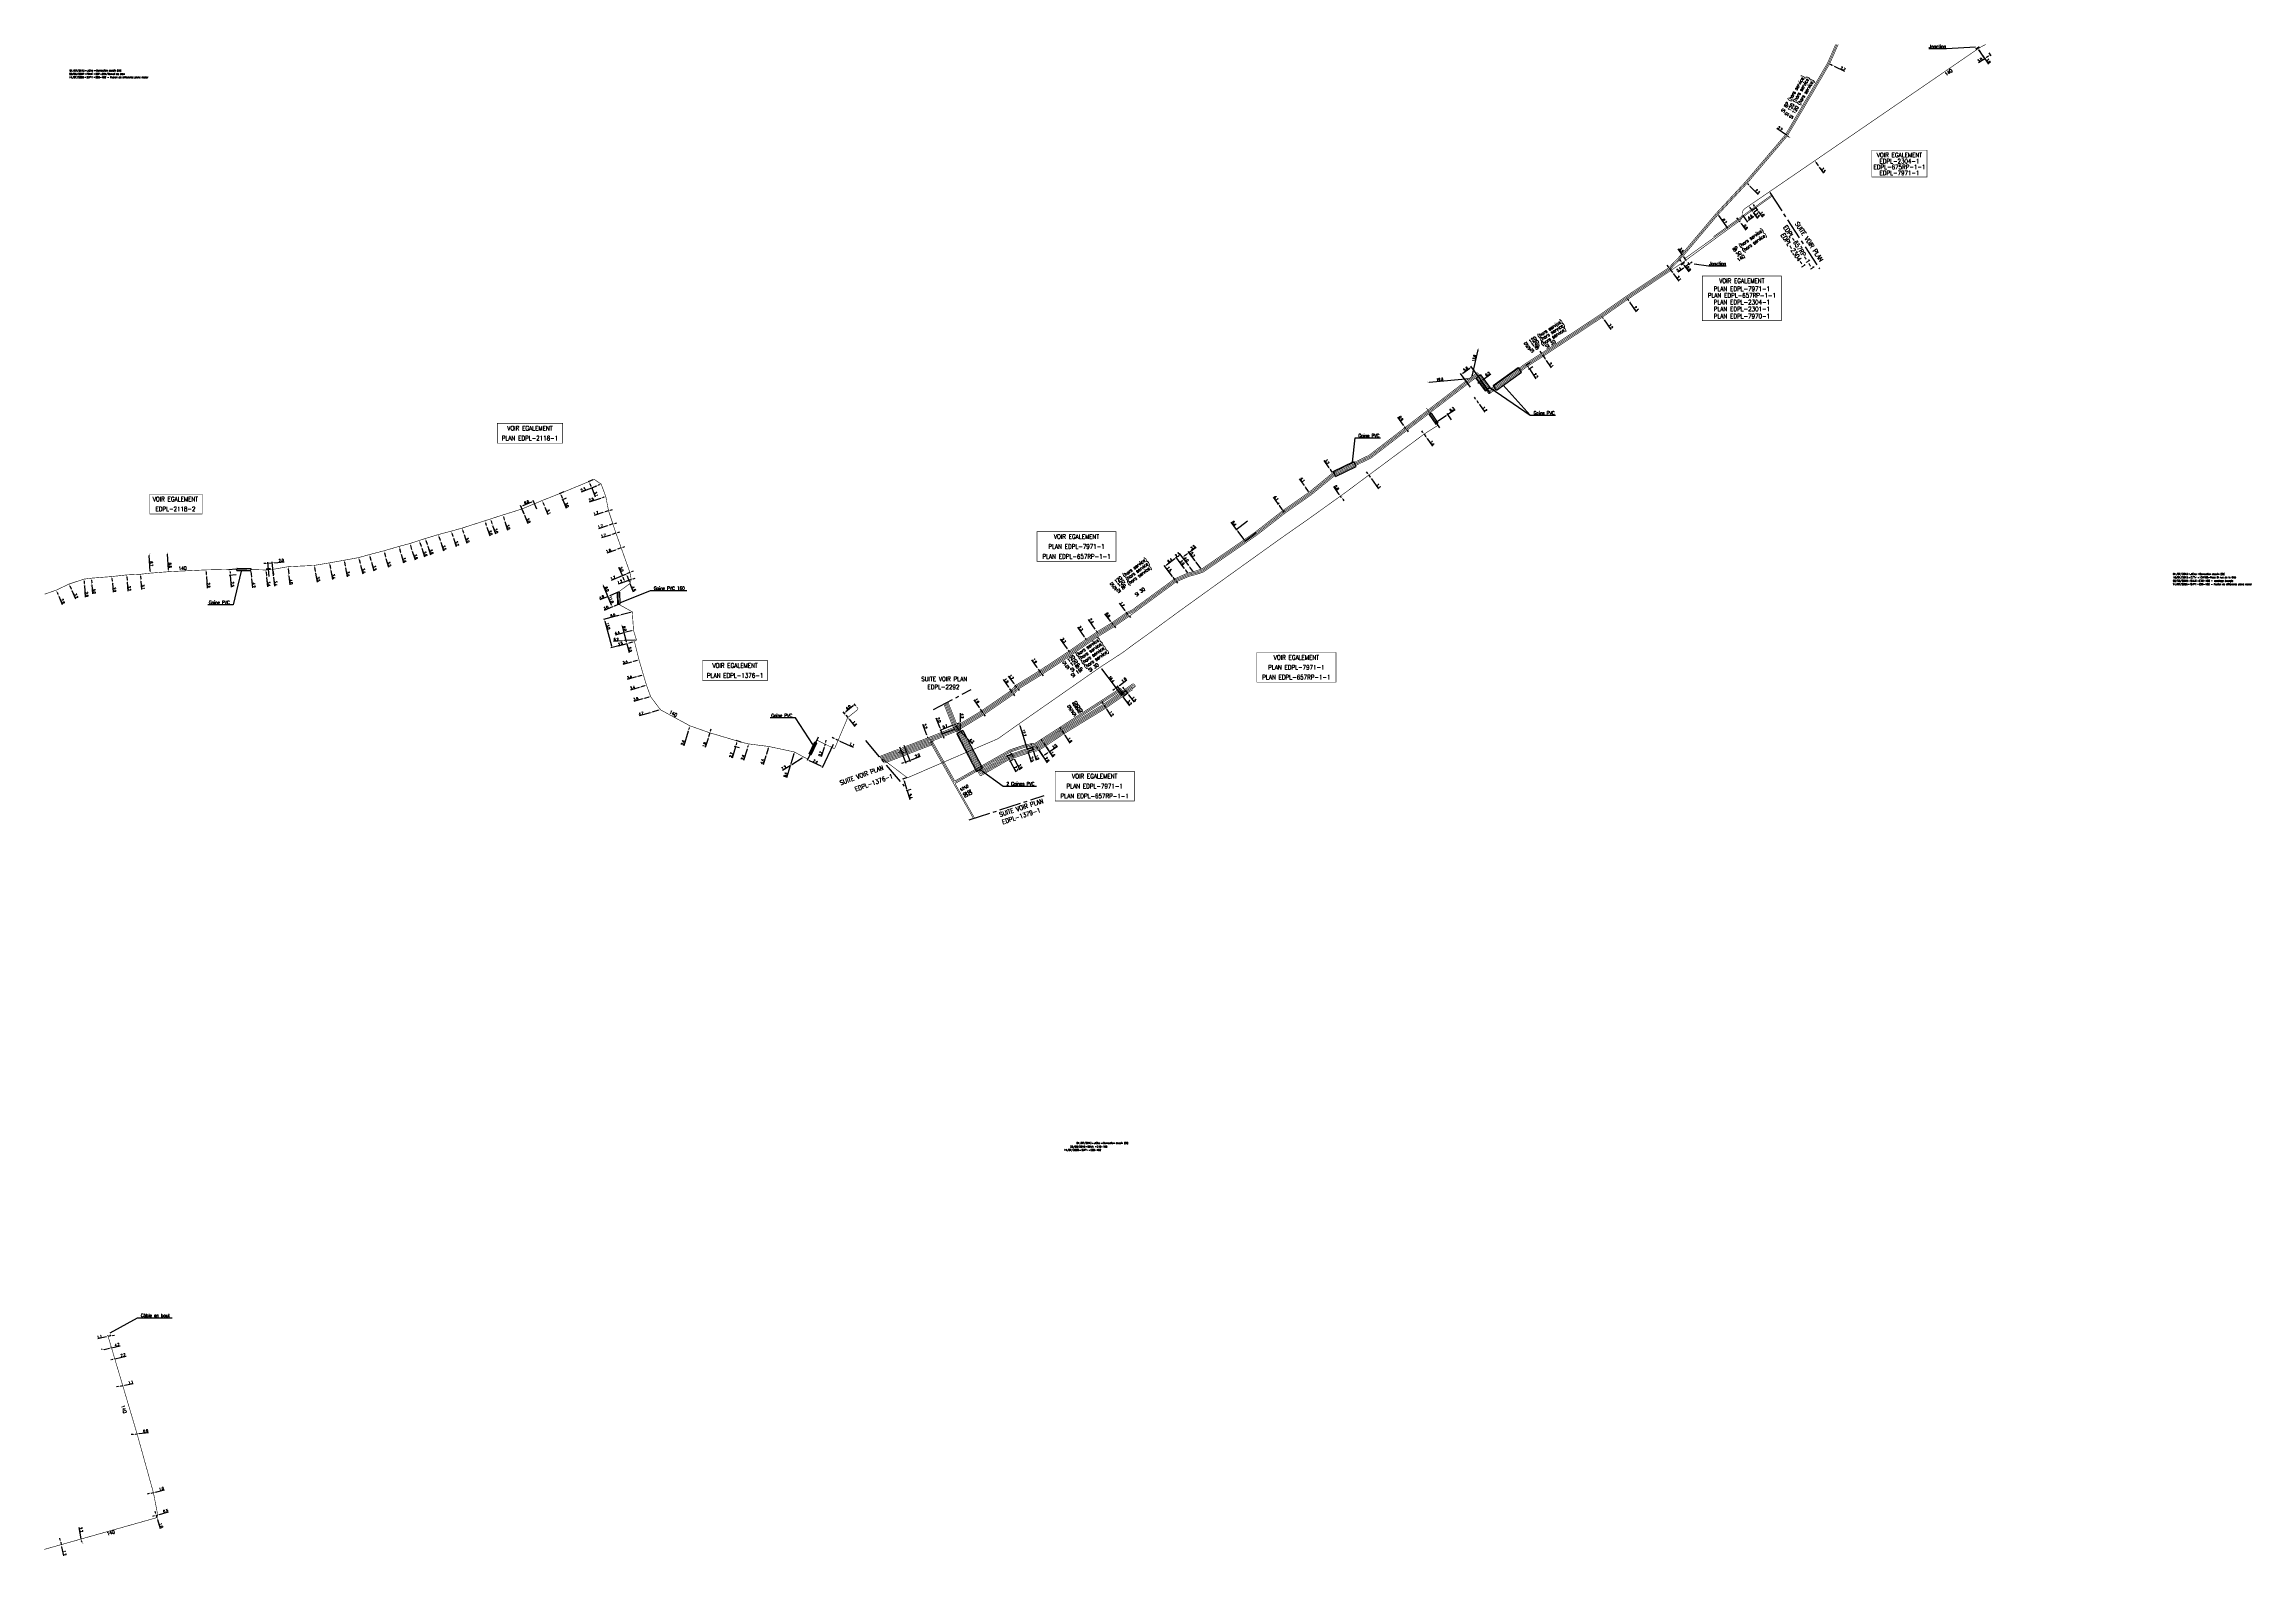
# Model space of a CAD drawing. Header units: millimetres. Extents: x 256000 to 256976, y 143332 to 144000.
import ezdxf
from ezdxf.enums import TextEntityAlignment as Align

# ---------------------------------------------------------------- set-up
doc = ezdxf.new("R2010")
doc.units = ezdxf.units.MM
doc.header["$PDMODE"] = 34
doc.linetypes.add('CENTER2', pattern=[28.575, 19.05, -3.175, 3.175, -3.175])
doc.linetypes.add('S_ST', pattern=[14, 8, -1.5, 0, -1.5, 0, -1.5, 0, -1.5])
doc.layers.get('0').update_dxf_attribs({"linetype": 'CONTINUOUS'})
doc.layers.get('DEFPOINTS').update_dxf_attribs({"linetype": 'CONTINUOUS'})
for name, color, linetype in [('S_100', 5, 'CONTINUOUS'), ('S_300', 7, 'CONTINUOUS'), ('S_400', 7, 'CONTINUOUS'), ('S_900', 7, 'CONTINUOUS'), ('S_908', 252, 'CONTINUOUS')]:
    doc.layers.add(name, color=color, linetype=linetype)
doc.layers.add('S_910', color=7, linetype='CONTINUOUS', plot=False)
doc.styles.add('M_ROMANS', font='ROMANS.shx', dxfattribs={"width": 0.75})
doc.styles.get("Standard").update_dxf_attribs({"font": 'romans.shx', "width": 0.85})
doc.linetypes.add('SI_HS', pattern='A,2,-1,["SI",Standard,S=0.85,R=0,X=-0.27,Y=-0.4],-1.4', length=4.4)
doc.dimstyles.get("Standard").update_dxf_attribs({"dimtxt": 1.5, "dimasz": 1.2, "dimexe": 0.625, "dimexo": 0.625, "dimgap": 0.25, "dimtad": 1, "dimdec": 1, "dimzin": 0, "dimdsep": 46, "dimtxsty": 'Standard', "dimcen": -0.5, "dimadec": 0, "dimazin": 0, "dimtfac": 1, "dimtdec": 1, "dimtmove": 0, "dimatfit": 3, "dimfxl": 1, "dimtolj": 1, "dimtzin": 0, "dimarcsym": 0})

# ---------------------------------------------------------------- blocks, each defined once
blk = doc.blocks.new('*D1')
at = {"layer": 'DEFPOINTS', "color": 0, "linetype": 'Continuous'}
for p in [(256005.04, 143758.87), (256006.16, 143756.2), (256006.16, 143756.2)]:
    blk.add_point(p, dxfattribs=at)
at = {"layer": 'S_100', "color": 0, "linetype": 'Continuous', "lineweight": -2}
for p, q in [((256005.39, 143758.04), (256005.81, 143757.03)), ((256006.16, 143756.2), (256007.67, 143752.58))]:
    blk.add_line(p, q, dxfattribs=at)
at = {"layer": 'S_100', "color": 0, "linetype": 'Continuous'}
for points in [[(256005.52, 143758.1), (256005.25, 143757.98), (256005.04, 143758.87)], [(256005.95, 143757.09), (256005.67, 143756.97), (256006.16, 143756.2)]]:
    blk.add_solid(points, dxfattribs=at)
at = {"layer": 'S_100', "color": 0, "linetype": 'Continuous', "insert": (256007.92, 143753.95), "char_height": 1.125, "attachment_point": 5, "rotation": 292.72609}
blk.add_mtext('\\A1;2.9', dxfattribs=at)
blk = doc.blocks.new('*D2')
at = {"layer": 'DEFPOINTS', "color": 0, "linetype": 'Continuous'}
for p in [(256010.78, 143761.6), (256012.01, 143758.65), (256012.01, 143758.65)]:
    blk.add_point(p, dxfattribs=at)
at = {"layer": 'S_100', "color": 0, "linetype": 'Continuous', "lineweight": -2}
for p, q in [((256011.21, 143761.78), (256011.21, 143761.78)), ((256011.12, 143760.77), (256011.66, 143759.48)), ((256012.01, 143758.65), (256013.55, 143754.98)), ((256012.44, 143758.83), (256012.44, 143758.83))]:
    blk.add_line(p, q, dxfattribs=at)
at = {"layer": 'S_100', "color": 0, "linetype": 'Continuous'}
for points in [[(256011.26, 143760.83), (256010.99, 143760.71), (256010.78, 143761.6)], [(256011.8, 143759.54), (256011.53, 143759.42), (256012.01, 143758.65)]]:
    blk.add_solid(points, dxfattribs=at)
at = {"layer": 'S_100', "color": 0, "linetype": 'Continuous', "insert": (256013.78, 143756.37), "char_height": 1.125, "attachment_point": 5, "rotation": 292.72388}
blk.add_mtext('\\A1;3.2', dxfattribs=at)
blk = doc.blocks.new('*D3')
at = {"layer": 'DEFPOINTS', "color": 0, "linetype": 'Continuous'}
for p in [(256017.3, 143763.74), (256017.49, 143760.94), (256017.49, 143760.94)]:
    blk.add_point(p, dxfattribs=at)
at = {"layer": 'S_100', "color": 0, "linetype": 'Continuous', "lineweight": -2}
for p, q in [((256016.84, 143763.71), (256016.84, 143763.71)), ((256017.36, 143762.84), (256017.43, 143761.84)), ((256017.02, 143760.91), (256017.02, 143760.91)), ((256017.49, 143760.94), (256017.84, 143755.78))]:
    blk.add_line(p, q, dxfattribs=at)
at = {"layer": 'S_100', "color": 0, "linetype": 'Continuous'}
for points in [[(256017.51, 143762.85), (256017.21, 143762.83), (256017.3, 143763.74)], [(256017.58, 143761.85), (256017.28, 143761.83), (256017.49, 143760.94)]]:
    blk.add_solid(points, dxfattribs=at)
at = {"layer": 'S_100', "color": 0, "linetype": 'Continuous', "insert": (256018.51, 143757.02), "char_height": 1.125, "attachment_point": 5, "rotation": 273.87048}
blk.add_mtext('\\A1;2.8', dxfattribs=at)
blk = doc.blocks.new('*D4')
at = {"layer": 'DEFPOINTS', "color": 0, "linetype": 'Continuous'}
for p in [(256020.57, 143764.16), (256020.8, 143761.17), (256020.8, 143761.17)]:
    blk.add_point(p, dxfattribs=at)
at = {"layer": 'S_100', "color": 0, "linetype": 'Continuous', "lineweight": -2}
for p, q in [((256020.1, 143764.12), (256020.1, 143764.12)), ((256020.64, 143763.26), (256020.73, 143762.07)), ((256020.34, 143761.13), (256020.34, 143761.13)), ((256020.8, 143761.17), (256021.12, 143757.21))]:
    blk.add_line(p, q, dxfattribs=at)
at = {"layer": 'S_100', "color": 0, "linetype": 'Continuous'}
for points in [[(256020.79, 143763.27), (256020.49, 143763.25), (256020.57, 143764.16)], [(256020.88, 143762.08), (256020.58, 143762.05), (256020.8, 143761.17)]]:
    blk.add_solid(points, dxfattribs=at)
at = {"layer": 'S_100', "color": 0, "linetype": 'Continuous', "insert": (256021.77, 143758.45), "char_height": 1.125, "attachment_point": 5, "rotation": 274.55382}
blk.add_mtext('\\A1;3.0', dxfattribs=at)
blk = doc.blocks.new('*D5')
at = {"layer": 'DEFPOINTS', "color": 0, "linetype": 'Continuous'}
for p in [(256029.62, 143764.88), (256029.85, 143761.89), (256029.85, 143761.89)]:
    blk.add_point(p, dxfattribs=at)
at = {"layer": 'S_100', "color": 0, "linetype": 'Continuous', "lineweight": -2}
for p, q in [((256029.69, 143763.98), (256029.78, 143762.79)), ((256029.85, 143761.89), (256030.17, 143757.93)), ((256030.08, 143764.92), (256030.08, 143764.92)), ((256030.32, 143761.93), (256030.32, 143761.93))]:
    blk.add_line(p, q, dxfattribs=at)
at = {"layer": 'S_100', "color": 0, "linetype": 'Continuous'}
for points in [[(256029.84, 143763.99), (256029.54, 143763.97), (256029.62, 143764.88)], [(256029.93, 143762.8), (256029.63, 143762.77), (256029.85, 143761.89)]]:
    blk.add_solid(points, dxfattribs=at)
at = {"layer": 'S_100', "color": 0, "linetype": 'Continuous', "insert": (256030.82, 143759.17), "char_height": 1.125, "attachment_point": 5, "rotation": 274.55382}
blk.add_mtext('\\A1;3.0', dxfattribs=at)
blk = doc.blocks.new('*D6')
at = {"layer": 'DEFPOINTS', "color": 0, "linetype": 'Continuous'}
for p in [(256036.26, 143765.61), (256036.46, 143762.41), (256036.46, 143762.41)]:
    blk.add_point(p, dxfattribs=at)
at = {"layer": 'S_100', "color": 0, "linetype": 'Continuous', "lineweight": -2}
for p, q in [((256036.31, 143764.71), (256036.4, 143763.31)), ((256036.46, 143762.41), (256036.71, 143758.45))]:
    blk.add_line(p, q, dxfattribs=at)
at = {"layer": 'S_100', "color": 0, "linetype": 'Continuous'}
for points in [[(256036.46, 143764.72), (256036.16, 143764.7), (256036.26, 143765.61)], [(256036.55, 143763.32), (256036.25, 143763.3), (256036.46, 143762.41)]]:
    blk.add_solid(points, dxfattribs=at)
at = {"layer": 'S_100', "color": 0, "linetype": 'Continuous', "insert": (256037.38, 143759.68), "char_height": 1.125, "attachment_point": 5, "rotation": 273.61779}
blk.add_mtext('\\A1;3.2', dxfattribs=at)
blk = doc.blocks.new('*D7')
at = {"layer": 'DEFPOINTS', "color": 0, "linetype": 'Continuous'}
for p in [(256042.31, 143765.89), (256042.51, 143762.8), (256042.51, 143762.8)]:
    blk.add_point(p, dxfattribs=at)
at = {"layer": 'S_100', "color": 0, "linetype": 'Continuous', "lineweight": -2}
for p, q in [((256042.37, 143764.99), (256042.45, 143763.7)), ((256042.51, 143762.8), (256042.74, 143759.15))]:
    blk.add_line(p, q, dxfattribs=at)
at = {"layer": 'S_100', "color": 0, "linetype": 'Continuous'}
for points in [[(256042.52, 143765), (256042.22, 143764.98), (256042.31, 143765.89)], [(256042.6, 143763.7), (256042.3, 143763.69), (256042.51, 143762.8)]]:
    blk.add_solid(points, dxfattribs=at)
at = {"layer": 'S_100', "color": 0, "linetype": 'Continuous', "insert": (256043.42, 143760.25), "char_height": 1.125, "attachment_point": 5, "rotation": 273.61779}
blk.add_mtext('\\A1;3.1', dxfattribs=at)
blk = doc.blocks.new('*D8')
at = {"layer": 'DEFPOINTS', "color": 0, "linetype": 'Continuous'}
for p in [(256046.11, 143775.08), (256046.11, 143775.08), (256046.68, 143766.39)]:
    blk.add_point(p, dxfattribs=at)
at = {"layer": 'S_100', "color": 0, "linetype": 'Continuous', "lineweight": -2}
for p, q in [((256046.62, 143767.29), (256046.17, 143774.18)), ((256046.58, 143775.11), (256046.58, 143775.11)), ((256047.15, 143766.43), (256047.15, 143766.43))]:
    blk.add_line(p, q, dxfattribs=at)
at = {"layer": 'S_100', "color": 0, "linetype": 'Continuous'}
for points in [[(256046.32, 143774.19), (256046.02, 143774.17), (256046.11, 143775.08)], [(256046.77, 143767.3), (256046.47, 143767.28), (256046.68, 143766.39)]]:
    blk.add_solid(points, dxfattribs=at)
at = {"layer": 'S_100', "color": 0, "linetype": 'Continuous', "insert": (256047.16, 143770.52), "char_height": 1.125, "attachment_point": 5, "rotation": 273.74395}
blk.add_mtext('\\A1;8.7', dxfattribs=at)
blk = doc.blocks.new('*D9')
at = {"layer": 'DEFPOINTS', "color": 0, "linetype": 'Continuous'}
for p in [(256054.25, 143775.61), (256054.25, 143775.61), (256054.81, 143767.03)]:
    blk.add_point(p, dxfattribs=at)
at = {"layer": 'S_100', "color": 0, "linetype": 'Continuous', "lineweight": -2}
blk.add_line((256054.75, 143767.93), (256054.31, 143774.71), dxfattribs=at)
at = {"layer": 'S_100', "color": 0, "linetype": 'Continuous'}
for points in [[(256054.46, 143774.72), (256054.16, 143774.7), (256054.25, 143775.61)], [(256054.9, 143767.94), (256054.6, 143767.92), (256054.81, 143767.03)]]:
    blk.add_solid(points, dxfattribs=at)
at = {"layer": 'S_100', "color": 0, "linetype": 'Continuous', "insert": (256055.38, 143769.88), "char_height": 1.125, "attachment_point": 5, "rotation": 273.75004}
blk.add_mtext('\\A1;8.6', dxfattribs=at)
blk = doc.blocks.new('*D10')
at = {"layer": 'DEFPOINTS', "color": 0, "linetype": 'Continuous'}
for p in [(256071.24, 143767.82), (256071.42, 143764.93), (256071.42, 143764.93)]:
    blk.add_point(p, dxfattribs=at)
at = {"layer": 'S_100', "color": 0, "linetype": 'Continuous', "lineweight": -2}
for p, q in [((256071.3, 143766.92), (256071.37, 143765.82)), ((256071.42, 143764.93), (256071.75, 143759.81))]:
    blk.add_line(p, q, dxfattribs=at)
at = {"layer": 'S_100', "color": 0, "linetype": 'Continuous'}
for points in [[(256071.45, 143766.93), (256071.15, 143766.91), (256071.24, 143767.82)], [(256071.52, 143765.83), (256071.22, 143765.81), (256071.42, 143764.93)]]:
    blk.add_solid(points, dxfattribs=at)
at = {"layer": 'S_100', "color": 0, "linetype": 'Continuous', "insert": (256072.43, 143761.03), "char_height": 1.125, "attachment_point": 5, "rotation": 273.68798}
blk.add_mtext('\\A1;2.9', dxfattribs=at)
blk = doc.blocks.new('*D11')
at = {"layer": 'DEFPOINTS', "color": 0, "linetype": 'Continuous'}
for p in [(256091.01, 143767.98), (256091.42, 143763.8), (256091.42, 143763.8)]:
    blk.add_point(p, dxfattribs=at)
at = {"layer": 'S_100', "color": 0, "linetype": 'Continuous', "lineweight": -2}
for p, q in [((256091.1, 143767.09), (256091.34, 143764.7)), ((256091.42, 143763.8), (256091.81, 143759.84))]:
    blk.add_line(p, q, dxfattribs=at)
at = {"layer": 'S_100', "color": 0, "linetype": 'Continuous'}
for points in [[(256091.25, 143767.1), (256090.95, 143767.07), (256091.01, 143767.98)], [(256091.49, 143764.71), (256091.19, 143764.68), (256091.42, 143763.8)]]:
    blk.add_solid(points, dxfattribs=at)
at = {"layer": 'S_100', "color": 0, "linetype": 'Continuous', "insert": (256092.44, 143761.1), "char_height": 1.125, "attachment_point": 5, "rotation": 275.59869}
blk.add_mtext('\\A1;4.2', dxfattribs=at)
blk = doc.blocks.new('*D12')
at = {"layer": 'DEFPOINTS', "color": 0, "linetype": 'Continuous'}
for p in [(256097.73, 143767.78), (256098.03, 143764.39), (256098.03, 143764.39)]:
    blk.add_point(p, dxfattribs=at)
at = {"layer": 'S_100', "color": 0, "linetype": 'Continuous', "lineweight": -2}
for p, q in [((256097.81, 143766.88), (256097.95, 143765.29)), ((256098.03, 143764.39), (256098.39, 143760.38)), ((256098.19, 143767.82), (256098.19, 143767.82)), ((256098.5, 143764.43), (256098.5, 143764.43))]:
    blk.add_line(p, q, dxfattribs=at)
at = {"layer": 'S_100', "color": 0, "linetype": 'Continuous'}
for points in [[(256097.96, 143766.9), (256097.66, 143766.87), (256097.73, 143767.78)], [(256098.1, 143765.3), (256097.8, 143765.28), (256098.03, 143764.39)]]:
    blk.add_solid(points, dxfattribs=at)
at = {"layer": 'S_100', "color": 0, "linetype": 'Continuous', "insert": (256099.03, 143761.66), "char_height": 1.125, "attachment_point": 5, "rotation": 275.11766}
blk.add_mtext('\\A1;3.4', dxfattribs=at)
blk = doc.blocks.new('*D13')
at = {"layer": 'DEFPOINTS', "color": 0, "linetype": 'Continuous'}
for p in [(256100.88, 143768.06), (256101.17, 143764.67), (256101.17, 143764.67)]:
    blk.add_point(p, dxfattribs=at)
at = {"layer": 'S_100', "color": 0, "linetype": 'Continuous', "lineweight": -2}
for p, q in [((256100.96, 143767.16), (256101.09, 143765.57)), ((256101.17, 143764.67), (256101.51, 143760.66))]:
    blk.add_line(p, q, dxfattribs=at)
at = {"layer": 'S_100', "color": 0, "linetype": 'Continuous'}
for points in [[(256101.1, 143767.18), (256100.81, 143767.15), (256100.88, 143768.06)], [(256101.24, 143765.58), (256100.94, 143765.56), (256101.17, 143764.67)]]:
    blk.add_solid(points, dxfattribs=at)
at = {"layer": 'S_100', "color": 0, "linetype": 'Continuous', "insert": (256102.15, 143761.93), "char_height": 1.125, "attachment_point": 5, "rotation": 274.88164}
blk.add_mtext('\\A1;3.4', dxfattribs=at)
blk = doc.blocks.new('*D14')
at = {"layer": 'DEFPOINTS', "color": 0, "linetype": 'Continuous'}
for p in [(256107.53, 143769.23), (256107.9, 143765.25), (256107.9, 143765.25)]:
    blk.add_point(p, dxfattribs=at)
at = {"layer": 'S_100', "color": 0, "linetype": 'Continuous', "lineweight": -2}
for p, q in [((256107.06, 143769.19), (256107.06, 143769.19)), ((256107.43, 143765.2), (256107.43, 143765.2)), ((256107.61, 143768.33), (256107.81, 143766.14)), ((256107.9, 143765.25), (256108.27, 143761.29))]:
    blk.add_line(p, q, dxfattribs=at)
at = {"layer": 'S_100', "color": 0, "linetype": 'Continuous'}
for points in [[(256107.76, 143768.35), (256107.46, 143768.32), (256107.53, 143769.23)], [(256107.96, 143766.16), (256107.66, 143766.13), (256107.9, 143765.25)]]:
    blk.add_solid(points, dxfattribs=at)
at = {"layer": 'S_100', "color": 0, "linetype": 'Continuous', "insert": (256108.9, 143762.54), "char_height": 1.125, "attachment_point": 5, "rotation": 275.31322}
blk.add_mtext('\\A1;4.0', dxfattribs=at)
blk = doc.blocks.new('*D15')
at = {"layer": 'DEFPOINTS', "color": 0, "linetype": 'Continuous'}
for p in [(256119.07, 143769.79), (256119.7, 143766.35), (256119.7, 143766.35)]:
    blk.add_point(p, dxfattribs=at)
at = {"layer": 'S_100', "color": 0, "linetype": 'Continuous', "lineweight": -2}
for p, q in [((256119.23, 143768.9), (256119.54, 143767.23)), ((256119.7, 143766.35), (256120.41, 143762.43))]:
    blk.add_line(p, q, dxfattribs=at)
at = {"layer": 'S_100', "color": 0, "linetype": 'Continuous'}
for points in [[(256119.38, 143768.93), (256119.08, 143768.88), (256119.07, 143769.79)], [(256119.68, 143767.26), (256119.39, 143767.2), (256119.7, 143766.35)]]:
    blk.add_solid(points, dxfattribs=at)
at = {"layer": 'S_100', "color": 0, "linetype": 'Continuous', "insert": (256120.93, 143763.74), "char_height": 1.125, "attachment_point": 5, "rotation": 280.28281}
blk.add_mtext('\\A1;3.5', dxfattribs=at)
blk = doc.blocks.new('*D16')
at = {"layer": 'DEFPOINTS', "color": 0, "linetype": 'Continuous'}
for p in [(256125.84, 143770.92), (256126.45, 143767.57), (256126.45, 143767.57)]:
    blk.add_point(p, dxfattribs=at)
at = {"layer": 'S_100', "color": 0, "linetype": 'Continuous', "lineweight": -2}
for p, q in [((256126, 143770.03), (256126.29, 143768.46)), ((256126.45, 143767.57), (256127.17, 143763.61))]:
    blk.add_line(p, q, dxfattribs=at)
at = {"layer": 'S_100', "color": 0, "linetype": 'Continuous'}
for points in [[(256126.15, 143770.06), (256125.86, 143770), (256125.84, 143770.92)], [(256126.44, 143768.48), (256126.14, 143768.43), (256126.45, 143767.57)]]:
    blk.add_solid(points, dxfattribs=at)
at = {"layer": 'S_100', "color": 0, "linetype": 'Continuous', "insert": (256127.69, 143764.93), "char_height": 1.125, "attachment_point": 5, "rotation": 280.27615}
blk.add_mtext('\\A1;3.4', dxfattribs=at)
blk = doc.blocks.new('*D17')
at = {"layer": 'DEFPOINTS', "color": 0, "linetype": 'Continuous'}
for p in [(256132.32, 143772.09), (256132.93, 143768.75), (256132.93, 143768.75)]:
    blk.add_point(p, dxfattribs=at)
at = {"layer": 'S_100', "color": 0, "linetype": 'Continuous', "lineweight": -2}
for p, q in [((256132.48, 143771.21), (256132.77, 143769.63)), ((256132.93, 143768.75), (256133.66, 143764.79))]:
    blk.add_line(p, q, dxfattribs=at)
at = {"layer": 'S_100', "color": 0, "linetype": 'Continuous'}
for points in [[(256132.63, 143771.23), (256132.34, 143771.18), (256132.32, 143772.09)], [(256132.92, 143769.66), (256132.62, 143769.61), (256132.93, 143768.75)]]:
    blk.add_solid(points, dxfattribs=at)
at = {"layer": 'S_100', "color": 0, "linetype": 'Continuous', "insert": (256134.18, 143766.11), "char_height": 1.125, "attachment_point": 5, "rotation": 280.41657}
blk.add_mtext('\\A1;3.4', dxfattribs=at)
blk = doc.blocks.new('*D18')
at = {"layer": 'DEFPOINTS', "color": 0, "linetype": 'Continuous'}
for p in [(256138.73, 143773.26), (256139.57, 143769.97), (256139.57, 143769.97)]:
    blk.add_point(p, dxfattribs=at)
at = {"layer": 'S_100', "color": 0, "linetype": 'Continuous', "lineweight": -2}
for p, q in [((256138.95, 143772.39), (256139.35, 143770.84)), ((256139.57, 143769.97), (256140.57, 143766.06))]:
    blk.add_line(p, q, dxfattribs=at)
at = {"layer": 'S_100', "color": 0, "linetype": 'Continuous'}
for points in [[(256139.1, 143772.43), (256138.81, 143772.35), (256138.73, 143773.26)], [(256139.49, 143770.88), (256139.2, 143770.8), (256139.57, 143769.97)]]:
    blk.add_solid(points, dxfattribs=at)
at = {"layer": 'S_100', "color": 0, "linetype": 'Continuous', "insert": (256141, 143767.42), "char_height": 1.125, "attachment_point": 5, "rotation": 284.34752}
blk.add_mtext('\\A1;3.4', dxfattribs=at)
blk = doc.blocks.new('*D19')
at = {"layer": 'DEFPOINTS', "color": 0, "linetype": 'Continuous'}
for p in [(256143.53, 143774.59), (256144.41, 143771.2), (256144.41, 143771.2)]:
    blk.add_point(p, dxfattribs=at)
at = {"layer": 'S_100', "color": 0, "linetype": 'Continuous', "lineweight": -2}
for p, q in [((256143.75, 143773.72), (256144.18, 143772.08)), ((256144.41, 143771.2), (256145.41, 143767.36))]:
    blk.add_line(p, q, dxfattribs=at)
at = {"layer": 'S_100', "color": 0, "linetype": 'Continuous'}
for points in [[(256143.9, 143773.76), (256143.61, 143773.68), (256143.53, 143774.59)], [(256144.33, 143772.11), (256144.04, 143772.04), (256144.41, 143771.2)]]:
    blk.add_solid(points, dxfattribs=at)
at = {"layer": 'S_100', "color": 0, "linetype": 'Continuous', "insert": (256145.83, 143768.7), "char_height": 1.125, "attachment_point": 5, "rotation": 284.58375}
blk.add_mtext('\\A1;3.5', dxfattribs=at)
blk = doc.blocks.new('*D20')
at = {"layer": 'DEFPOINTS', "color": 0, "linetype": 'Continuous'}
for p in [(256149.89, 143776.25), (256150.82, 143772.87), (256150.82, 143772.87)]:
    blk.add_point(p, dxfattribs=at)
at = {"layer": 'S_100', "color": 0, "linetype": 'Continuous', "lineweight": -2}
for p, q in [((256150.12, 143775.38), (256150.58, 143773.74)), ((256150.82, 143772.87), (256151.87, 143769.04))]:
    blk.add_line(p, q, dxfattribs=at)
at = {"layer": 'S_100', "color": 0, "linetype": 'Continuous'}
for points in [[(256150.27, 143775.42), (256149.98, 143775.34), (256149.89, 143776.25)], [(256150.72, 143773.78), (256150.43, 143773.7), (256150.82, 143772.87)]]:
    blk.add_solid(points, dxfattribs=at)
at = {"layer": 'S_100', "color": 0, "linetype": 'Continuous', "insert": (256152.28, 143770.39), "char_height": 1.125, "attachment_point": 5, "rotation": 285.39683}
blk.add_mtext('\\A1;3.5', dxfattribs=at)
blk = doc.blocks.new('*D21')
at = {"layer": 'DEFPOINTS', "color": 0, "linetype": 'Continuous'}
for p in [(256156.59, 143778.2), (256157.51, 143774.72), (256157.51, 143774.72)]:
    blk.add_point(p, dxfattribs=at)
at = {"layer": 'S_100', "color": 0, "linetype": 'Continuous', "lineweight": -2}
for p, q in [((256156.82, 143777.33), (256157.28, 143775.59)), ((256157.51, 143774.72), (256158.53, 143770.87))]:
    blk.add_line(p, q, dxfattribs=at)
at = {"layer": 'S_100', "color": 0, "linetype": 'Continuous'}
for points in [[(256156.97, 143777.36), (256156.68, 143777.29), (256156.59, 143778.2)], [(256157.43, 143775.62), (256157.14, 143775.55), (256157.51, 143774.72)]]:
    blk.add_solid(points, dxfattribs=at)
at = {"layer": 'S_100', "color": 0, "linetype": 'Continuous', "insert": (256158.95, 143772.22), "char_height": 1.125, "attachment_point": 5, "rotation": 284.86314}
blk.add_mtext('\\A1;3.6', dxfattribs=at)
blk = doc.blocks.new('*D22')
at = {"layer": 'DEFPOINTS', "color": 0, "linetype": 'Continuous'}
for p in [(256161.34, 143779.45), (256162.45, 143776.03), (256162.45, 143776.03)]:
    blk.add_point(p, dxfattribs=at)
at = {"layer": 'S_100', "color": 0, "linetype": 'Continuous', "lineweight": -2}
for p, q in [((256161.62, 143778.59), (256162.17, 143776.88)), ((256162.45, 143776.03), (256163.67, 143772.24))]:
    blk.add_line(p, q, dxfattribs=at)
at = {"layer": 'S_100', "color": 0, "linetype": 'Continuous'}
for points in [[(256161.76, 143778.64), (256161.47, 143778.55), (256161.34, 143779.45)], [(256162.31, 143776.93), (256162.03, 143776.84), (256162.45, 143776.03)]]:
    blk.add_solid(points, dxfattribs=at)
at = {"layer": 'S_100', "color": 0, "linetype": 'Continuous', "insert": (256164.02, 143773.61), "char_height": 1.125, "attachment_point": 5, "rotation": 287.96207}
blk.add_mtext('\\A1;3.6', dxfattribs=at)
blk = doc.blocks.new('*D23')
at = {"layer": 'DEFPOINTS', "color": 0, "linetype": 'Continuous'}
for p in [(256165.52, 143780.81), (256166.63, 143777.38), (256166.63, 143777.38)]:
    blk.add_point(p, dxfattribs=at)
at = {"layer": 'S_100', "color": 0, "linetype": 'Continuous', "lineweight": -2}
for p, q in [((256165.8, 143779.95), (256166.36, 143778.24)), ((256166.63, 143777.38), (256167.86, 143773.6))]:
    blk.add_line(p, q, dxfattribs=at)
at = {"layer": 'S_100', "color": 0, "linetype": 'Continuous'}
for points in [[(256165.94, 143780), (256165.66, 143779.9), (256165.52, 143780.81)], [(256166.5, 143778.29), (256166.21, 143778.19), (256166.63, 143777.38)]]:
    blk.add_solid(points, dxfattribs=at)
at = {"layer": 'S_100', "color": 0, "linetype": 'Continuous', "insert": (256168.21, 143774.96), "char_height": 1.125, "attachment_point": 5, "rotation": 287.9712}
blk.add_mtext('\\A1;3.6', dxfattribs=at)
blk = doc.blocks.new('*D24')
at = {"layer": 'DEFPOINTS', "color": 0, "linetype": 'Continuous'}
for p in [(256168.24, 143781.69), (256169.34, 143778.26), (256169.34, 143778.26)]:
    blk.add_point(p, dxfattribs=at)
at = {"layer": 'S_100', "color": 0, "linetype": 'Continuous', "lineweight": -2}
for p, q in [((256168.68, 143781.83), (256168.68, 143781.83)), ((256168.51, 143780.83), (256169.07, 143779.12)), ((256169.34, 143778.26), (256170.56, 143774.48)), ((256169.79, 143778.4), (256169.79, 143778.4))]:
    blk.add_line(p, q, dxfattribs=at)
at = {"layer": 'S_100', "color": 0, "linetype": 'Continuous'}
for points in [[(256168.66, 143780.87), (256168.37, 143780.78), (256168.24, 143781.69)], [(256169.21, 143779.16), (256168.92, 143779.07), (256169.34, 143778.26)]]:
    blk.add_solid(points, dxfattribs=at)
at = {"layer": 'S_100', "color": 0, "linetype": 'Continuous', "insert": (256170.91, 143775.84), "char_height": 1.125, "attachment_point": 5, "rotation": 287.86603}
blk.add_mtext('\\A1;3.6', dxfattribs=at)
blk = doc.blocks.new('*D25')
at = {"layer": 'DEFPOINTS', "color": 0, "linetype": 'Continuous'}
for p in [(256173.94, 143783.42), (256175.02, 143780.09), (256175.02, 143780.09)]:
    blk.add_point(p, dxfattribs=at)
at = {"layer": 'S_100', "color": 0, "linetype": 'Continuous', "lineweight": -2}
for p, q in [((256174.22, 143782.56), (256174.74, 143780.94)), ((256175.02, 143780.09), (256176.24, 143776.3))]:
    blk.add_line(p, q, dxfattribs=at)
at = {"layer": 'S_100', "color": 0, "linetype": 'Continuous'}
for points in [[(256174.36, 143782.61), (256174.08, 143782.52), (256173.94, 143783.42)], [(256174.88, 143780.99), (256174.6, 143780.9), (256175.02, 143780.09)]]:
    blk.add_solid(points, dxfattribs=at)
at = {"layer": 'S_100', "color": 0, "linetype": 'Continuous', "insert": (256176.59, 143777.67), "char_height": 1.125, "attachment_point": 5, "rotation": 287.86058}
blk.add_mtext('\\A1;3.5', dxfattribs=at)
blk = doc.blocks.new('*D26')
at = {"layer": 'DEFPOINTS', "color": 0, "linetype": 'Continuous'}
for p in [(256179.69, 143784.95), (256180.67, 143781.91), (256180.67, 143781.91)]:
    blk.add_point(p, dxfattribs=at)
at = {"layer": 'S_100', "color": 0, "linetype": 'Continuous', "lineweight": -2}
for p, q in [((256179.96, 143784.1), (256180.39, 143782.77)), ((256180.67, 143781.91), (256181.89, 143778.13))]:
    blk.add_line(p, q, dxfattribs=at)
at = {"layer": 'S_100', "color": 0, "linetype": 'Continuous'}
for points in [[(256180.11, 143784.14), (256179.82, 143784.05), (256179.69, 143784.95)], [(256180.54, 143782.81), (256180.25, 143782.72), (256180.67, 143781.91)]]:
    blk.add_solid(points, dxfattribs=at)
at = {"layer": 'S_100', "color": 0, "linetype": 'Continuous', "insert": (256182.24, 143779.49), "char_height": 1.125, "attachment_point": 5, "rotation": 287.86058}
blk.add_mtext('\\A1;3.2', dxfattribs=at)
blk = doc.blocks.new('*D27')
at = {"layer": 'DEFPOINTS', "color": 0, "linetype": 'Continuous'}
for p in [(256184.43, 143786.27), (256185.35, 143783.42), (256185.35, 143783.42)]:
    blk.add_point(p, dxfattribs=at)
at = {"layer": 'S_100', "color": 0, "linetype": 'Continuous', "lineweight": -2}
for p, q in [((256184.7, 143785.41), (256185.07, 143784.27)), ((256185.35, 143783.42), (256186.57, 143779.63))]:
    blk.add_line(p, q, dxfattribs=at)
at = {"layer": 'S_100', "color": 0, "linetype": 'Continuous'}
for points in [[(256184.85, 143785.46), (256184.56, 143785.37), (256184.43, 143786.27)], [(256185.21, 143784.32), (256184.93, 143784.23), (256185.35, 143783.42)]]:
    blk.add_solid(points, dxfattribs=at)
at = {"layer": 'S_100', "color": 0, "linetype": 'Continuous', "insert": (256186.92, 143780.99), "char_height": 1.125, "attachment_point": 5, "rotation": 287.85513}
blk.add_mtext('\\A1;3.0', dxfattribs=at)
blk = doc.blocks.new('*D28')
at = {"layer": 'DEFPOINTS', "color": 0, "linetype": 'Continuous'}
for p in [(256194.53, 143789.53), (256195.45, 143786.67), (256195.45, 143786.67)]:
    blk.add_point(p, dxfattribs=at)
at = {"layer": 'S_100', "color": 0, "linetype": 'Continuous', "lineweight": -2}
for p, q in [((256194.81, 143788.67), (256195.18, 143787.53)), ((256195.45, 143786.67), (256196.67, 143782.89))]:
    blk.add_line(p, q, dxfattribs=at)
at = {"layer": 'S_100', "color": 0, "linetype": 'Continuous'}
for points in [[(256194.95, 143788.72), (256194.67, 143788.62), (256194.53, 143789.53)], [(256195.32, 143787.57), (256195.03, 143787.48), (256195.45, 143786.67)]]:
    blk.add_solid(points, dxfattribs=at)
at = {"layer": 'S_100', "color": 0, "linetype": 'Continuous', "insert": (256197.02, 143784.25), "char_height": 1.125, "attachment_point": 5, "rotation": 287.86603}
blk.add_mtext('\\A1;3.0', dxfattribs=at)
blk = doc.blocks.new('*D29')
at = {"layer": 'DEFPOINTS', "color": 0, "linetype": 'Continuous'}
for p in [(256197.04, 143790.34), (256197.97, 143787.48), (256197.97, 143787.48)]:
    blk.add_point(p, dxfattribs=at)
at = {"layer": 'S_100', "color": 0, "linetype": 'Continuous', "lineweight": -2}
for p, q in [((256196.6, 143790.19), (256196.6, 143790.19)), ((256197.32, 143789.48), (256197.69, 143788.34)), ((256197.52, 143787.34), (256197.52, 143787.34)), ((256197.97, 143787.48), (256199.19, 143783.7))]:
    blk.add_line(p, q, dxfattribs=at)
at = {"layer": 'S_100', "color": 0, "linetype": 'Continuous'}
for points in [[(256197.46, 143789.53), (256197.18, 143789.43), (256197.04, 143790.34)], [(256197.83, 143788.38), (256197.55, 143788.29), (256197.97, 143787.48)]]:
    blk.add_solid(points, dxfattribs=at)
at = {"layer": 'S_100', "color": 0, "linetype": 'Continuous', "insert": (256199.54, 143785.06), "char_height": 1.125, "attachment_point": 5, "rotation": 287.9385}
blk.add_mtext('\\A1;3.0', dxfattribs=at)
blk = doc.blocks.new('*D30')
at = {"layer": 'DEFPOINTS', "color": 0, "linetype": 'Continuous'}
for p in [(256202.44, 143792.08), (256203.33, 143789.22), (256203.33, 143789.22)]:
    blk.add_point(p, dxfattribs=at)
at = {"layer": 'S_100', "color": 0, "linetype": 'Continuous', "lineweight": -2}
for p, q in [((256202.71, 143791.22), (256203.06, 143790.08)), ((256203.33, 143789.22), (256204.52, 143785.42))]:
    blk.add_line(p, q, dxfattribs=at)
at = {"layer": 'S_100', "color": 0, "linetype": 'Continuous'}
for points in [[(256202.85, 143791.27), (256202.56, 143791.18), (256202.44, 143792.08)], [(256203.21, 143790.12), (256202.92, 143790.03), (256203.33, 143789.22)]]:
    blk.add_solid(points, dxfattribs=at)
at = {"layer": 'S_100', "color": 0, "linetype": 'Continuous', "insert": (256204.88, 143786.78), "char_height": 1.125, "attachment_point": 5, "rotation": 287.33864}
blk.add_mtext('\\A1;3.0', dxfattribs=at)
blk = doc.blocks.new('*D31')
at = {"layer": 'DEFPOINTS', "color": 0, "linetype": 'Continuous'}
for p in [(256210.94, 143794.73), (256212.08, 143791.95), (256212.08, 143791.95)]:
    blk.add_point(p, dxfattribs=at)
at = {"layer": 'S_100', "color": 0, "linetype": 'Continuous', "lineweight": -2}
for p, q in [((256211.28, 143793.89), (256211.73, 143792.78)), ((256212.08, 143791.95), (256213.58, 143788.27))]:
    blk.add_line(p, q, dxfattribs=at)
at = {"layer": 'S_100', "color": 0, "linetype": 'Continuous'}
for points in [[(256211.42, 143793.95), (256211.14, 143793.84), (256210.94, 143794.73)], [(256211.87, 143792.84), (256211.6, 143792.73), (256212.08, 143791.95)]]:
    blk.add_solid(points, dxfattribs=at)
at = {"layer": 'S_100', "color": 0, "linetype": 'Continuous', "insert": (256213.82, 143789.65), "char_height": 1.125, "attachment_point": 5, "rotation": 292.20997}
blk.add_mtext('\\A1;3.0', dxfattribs=at)
blk = doc.blocks.new('*D32')
at = {"layer": 'DEFPOINTS', "color": 0, "linetype": 'Continuous'}
for p in [(256219.88, 143798.48), (256221.05, 143795.61), (256221.05, 143795.61)]:
    blk.add_point(p, dxfattribs=at)
at = {"layer": 'S_100', "color": 0, "linetype": 'Continuous', "lineweight": -2}
for p, q in [((256220.22, 143797.65), (256220.71, 143796.45)), ((256221.05, 143795.61), (256222.43, 143792.23))]:
    blk.add_line(p, q, dxfattribs=at)
at = {"layer": 'S_100', "color": 0, "linetype": 'Continuous'}
for points in [[(256220.36, 143797.71), (256220.08, 143797.59), (256219.88, 143798.48)], [(256220.85, 143796.5), (256220.57, 143796.39), (256221.05, 143795.61)]]:
    blk.add_solid(points, dxfattribs=at)
at = {"layer": 'S_100', "color": 0, "linetype": 'Continuous', "insert": (256222.73, 143793.49), "char_height": 1.125, "attachment_point": 5, "rotation": 292.22058}
blk.add_mtext('\\A1;3.1', dxfattribs=at)
blk = doc.blocks.new('*D33')
at = {"layer": 'DEFPOINTS', "color": 0, "linetype": 'Continuous'}
for p in [(256210.48, 143795.84), (256212.07, 143791.95), (256217.63, 143794.22)]:
    blk.add_point(p, dxfattribs=at)
at = {"layer": 'S_100', "color": 0, "linetype": 'Continuous', "lineweight": -2}
for p, q in [((256211.9, 143792.38), (256210.31, 143796.28)), ((256215.21, 143797.77), (256211.32, 143796.18)), ((256217.45, 143794.65), (256215.86, 143798.55))]:
    blk.add_line(p, q, dxfattribs=at)
at = {"layer": 'S_100', "color": 0, "linetype": 'Continuous'}
for points in [[(256211.26, 143796.32), (256211.37, 143796.05), (256210.48, 143795.84)], [(256215.15, 143797.91), (256215.26, 143797.63), (256216.04, 143798.11)]]:
    blk.add_solid(points, dxfattribs=at)
at = {"layer": 'S_100', "color": 0, "linetype": 'Continuous', "insert": (256212.98, 143797.67), "char_height": 1.125, "attachment_point": 5, "rotation": 22.21074}
blk.add_mtext('\\A1;6.0', dxfattribs=at)
blk = doc.blocks.new('*D34')
at = {"layer": 'DEFPOINTS', "color": 0, "linetype": 'Continuous'}
for p in [(256229.84, 143802.42), (256229.01, 143798.85), (256230.97, 143799.64)]:
    blk.add_point(p, dxfattribs=at)
at = {"layer": 'S_100', "color": 0, "linetype": 'Continuous', "lineweight": -2}
for p, q in [((256229.41, 143802.25), (256227.45, 143801.45)), ((256228.23, 143800.8), (256228.68, 143799.68)), ((256230.53, 143799.47), (256228.58, 143798.67)), ((256229.01, 143798.85), (256230.53, 143795.11))]:
    blk.add_line(p, q, dxfattribs=at)
at = {"layer": 'S_100', "color": 0, "linetype": 'Continuous'}
for points in [[(256228.36, 143800.85), (256228.09, 143800.74), (256227.89, 143801.63)], [(256228.81, 143799.74), (256228.54, 143799.63), (256229.01, 143798.85)]]:
    blk.add_solid(points, dxfattribs=at)
at = {"layer": 'S_100', "color": 0, "linetype": 'Continuous', "insert": (256230.78, 143796.5), "char_height": 1.125, "attachment_point": 5, "rotation": 292.07163}
blk.add_mtext('\\A1;3.0', dxfattribs=at)
blk = doc.blocks.new('*D35')
at = {"layer": 'DEFPOINTS', "color": 0, "linetype": 'Continuous'}
for p in [(256241.76, 143804.02), (256242.67, 143807.73), (256243.84, 143804.86)]:
    blk.add_point(p, dxfattribs=at)
at = {"layer": 'S_100', "color": 0, "linetype": 'Continuous', "lineweight": -2}
for p, q in [((256242.24, 143807.56), (256240.16, 143806.72)), ((256240.93, 143806.06), (256241.42, 143804.85)), ((256243.4, 143804.69), (256241.32, 143803.84)), ((256241.76, 143804.02), (256243.36, 143800.08))]:
    blk.add_line(p, q, dxfattribs=at)
at = {"layer": 'S_100', "color": 0, "linetype": 'Continuous'}
for points in [[(256241.07, 143806.11), (256240.79, 143806), (256240.59, 143806.89)], [(256241.56, 143804.91), (256241.28, 143804.8), (256241.76, 143804.02)]]:
    blk.add_solid(points, dxfattribs=at)
at = {"layer": 'S_100', "color": 0, "linetype": 'Continuous', "insert": (256243.66, 143801.33), "char_height": 1.125, "attachment_point": 5, "rotation": 292.0772}
blk.add_mtext('\\A1;3.1', dxfattribs=at)
blk = doc.blocks.new('*D36')
at = {"layer": 'DEFPOINTS', "color": 0, "linetype": 'Continuous'}
for p in [(256243.84, 143804.86), (256243.84, 143804.86), (256245.97, 143805.73)]:
    blk.add_point(p, dxfattribs=at)
at = {"layer": 'S_100', "color": 0, "linetype": 'Continuous', "lineweight": -2}
for p, q in [((256243.84, 143804.86), (256237.18, 143802.16)), ((256243.66, 143805.3), (256243.66, 143805.3)), ((256245.13, 143805.39), (256244.67, 143805.2)), ((256245.79, 143806.16), (256245.79, 143806.16))]:
    blk.add_line(p, q, dxfattribs=at)
at = {"layer": 'S_100', "color": 0, "linetype": 'Continuous'}
for points in [[(256244.61, 143805.34), (256244.73, 143805.06), (256243.84, 143804.86)], [(256245.08, 143805.53), (256245.19, 143805.25), (256245.97, 143805.73)]]:
    blk.add_solid(points, dxfattribs=at)
at = {"layer": 'S_100', "color": 0, "linetype": 'Continuous', "insert": (256238, 143803.3), "char_height": 1.125, "attachment_point": 5, "rotation": 22.0772}
blk.add_mtext('\\A1;2.3', dxfattribs=at)
blk = doc.blocks.new('*D37')
at = {"layer": 'DEFPOINTS', "color": 0, "linetype": 'Continuous'}
for p in [(256245.61, 143799.42), (256245.61, 143799.42), (256247.99, 143800.21)]:
    blk.add_point(p, dxfattribs=at)
at = {"layer": 'S_100', "color": 0, "linetype": 'Continuous', "lineweight": -2}
for p, q in [((256245.61, 143799.42), (256240.7, 143797.79)), ((256247.13, 143799.92), (256246.47, 143799.7))]:
    blk.add_line(p, q, dxfattribs=at)
at = {"layer": 'S_100', "color": 0, "linetype": 'Continuous'}
for points in [[(256246.42, 143799.85), (256246.51, 143799.56), (256245.61, 143799.42)], [(256247.08, 143800.07), (256247.18, 143799.78), (256247.99, 143800.21)]]:
    blk.add_solid(points, dxfattribs=at)
at = {"layer": 'S_100', "color": 0, "linetype": 'Continuous', "insert": (256241.59, 143798.88), "char_height": 1.125, "attachment_point": 5, "rotation": 18.32443}
blk.add_mtext('\\A1;2.5', dxfattribs=at)
blk = doc.blocks.new('*D38')
at = {"layer": 'DEFPOINTS', "color": 0, "linetype": 'Continuous'}
for p in [(256247.6, 143793.41), (256247.6, 143793.41), (256249.22, 143793.95)]:
    blk.add_point(p, dxfattribs=at)
at = {"layer": 'S_100', "color": 0, "linetype": 'Continuous', "lineweight": -2}
for p, q in [((256246.75, 143793.13), (256242.84, 143791.84)), ((256249.22, 143793.95), (256247.6, 143793.41)), ((256250.07, 143794.23), (256250.92, 143794.51))]:
    blk.add_line(p, q, dxfattribs=at)
at = {"layer": 'S_100', "color": 0, "linetype": 'Continuous'}
for points in [[(256246.7, 143793.27), (256246.79, 143792.99), (256247.6, 143793.41)], [(256250.02, 143794.37), (256250.12, 143794.09), (256249.22, 143793.95)]]:
    blk.add_solid(points, dxfattribs=at)
at = {"layer": 'S_100', "color": 0, "linetype": 'Continuous', "insert": (256243.67, 143792.9), "char_height": 1.125, "attachment_point": 5, "rotation": 18.31899}
blk.add_mtext('\\A1;1.7', dxfattribs=at)
blk = doc.blocks.new('*D39')
at = {"layer": 'DEFPOINTS', "color": 0, "linetype": 'Continuous'}
for p in [(256249.54, 143787.57), (256249.54, 143787.57), (256251.15, 143788.1)]:
    blk.add_point(p, dxfattribs=at)
at = {"layer": 'S_100', "color": 0, "linetype": 'Continuous', "lineweight": -2}
for p, q in [((256248.68, 143787.28), (256244.78, 143785.99)), ((256251.15, 143788.1), (256249.54, 143787.57)), ((256252.01, 143788.38), (256252.86, 143788.67))]:
    blk.add_line(p, q, dxfattribs=at)
at = {"layer": 'S_100', "color": 0, "linetype": 'Continuous'}
for points in [[(256248.64, 143787.43), (256248.73, 143787.14), (256249.54, 143787.57)], [(256251.96, 143788.53), (256252.05, 143788.24), (256251.15, 143788.1)]]:
    blk.add_solid(points, dxfattribs=at)
at = {"layer": 'S_100', "color": 0, "linetype": 'Continuous', "insert": (256245.6, 143787.05), "char_height": 1.125, "attachment_point": 5, "rotation": 18.31899}
blk.add_mtext('\\A1;1.7', dxfattribs=at)
blk = doc.blocks.new('*D40')
at = {"layer": 'DEFPOINTS', "color": 0, "linetype": 'Continuous'}
for p in [(256250.88, 143783.5), (256250.88, 143783.5), (256252.5, 143784.03)]:
    blk.add_point(p, dxfattribs=at)
at = {"layer": 'S_100', "color": 0, "linetype": 'Continuous', "lineweight": -2}
for p, q in [((256250.03, 143783.22), (256246.12, 143781.92)), ((256252.5, 143784.03), (256250.88, 143783.5)), ((256253.35, 143784.32), (256254.21, 143784.6))]:
    blk.add_line(p, q, dxfattribs=at)
at = {"layer": 'S_100', "color": 0, "linetype": 'Continuous'}
for points in [[(256249.98, 143783.36), (256250.08, 143783.07), (256250.88, 143783.5)], [(256253.31, 143784.46), (256253.4, 143784.17), (256252.5, 143784.03)]]:
    blk.add_solid(points, dxfattribs=at)
at = {"layer": 'S_100', "color": 0, "linetype": 'Continuous', "insert": (256246.95, 143782.99), "char_height": 1.125, "attachment_point": 5, "rotation": 18.31535}
blk.add_mtext('\\A1;1.7', dxfattribs=at)
blk = doc.blocks.new('*D41')
at = {"layer": 'DEFPOINTS', "color": 0, "linetype": 'Continuous'}
for p in [(256253.12, 143776.91), (256253.12, 143776.91), (256254.81, 143777.54)]:
    blk.add_point(p, dxfattribs=at)
at = {"layer": 'S_100', "color": 0, "linetype": 'Continuous', "lineweight": -2}
for p, q in [((256252.28, 143776.59), (256248.43, 143775.15)), ((256254.81, 143777.54), (256253.12, 143776.91)), ((256255.65, 143777.86), (256256.49, 143778.18))]:
    blk.add_line(p, q, dxfattribs=at)
at = {"layer": 'S_100', "color": 0, "linetype": 'Continuous'}
for points in [[(256252.23, 143776.73), (256252.33, 143776.45), (256253.12, 143776.91)], [(256255.6, 143778), (256255.7, 143777.72), (256254.81, 143777.54)]]:
    blk.add_solid(points, dxfattribs=at)
at = {"layer": 'S_100', "color": 0, "linetype": 'Continuous', "insert": (256249.21, 143776.24), "char_height": 1.125, "attachment_point": 5, "rotation": 20.58824}
blk.add_mtext('\\A1;1.8', dxfattribs=at)
blk = doc.blocks.new('*D42')
at = {"layer": 'DEFPOINTS', "color": 0, "linetype": 'Continuous'}
for p in [(256257.1, 143766.02), (256257.1, 143766.02), (256258.66, 143766.69)]:
    blk.add_point(p, dxfattribs=at)
at = {"layer": 'S_100', "color": 0, "linetype": 'Continuous', "lineweight": -2}
for p, q in [((256256.27, 143765.66), (256250.41, 143763.15)), ((256258.66, 143766.69), (256257.1, 143766.02)), ((256259.49, 143767.04), (256260.32, 143767.4))]:
    blk.add_line(p, q, dxfattribs=at)
at = {"layer": 'S_100', "color": 0, "linetype": 'Continuous'}
for points in [[(256256.21, 143765.8), (256256.33, 143765.53), (256257.1, 143766.02)], [(256259.43, 143767.18), (256259.55, 143766.91), (256258.66, 143766.69)]]:
    blk.add_solid(points, dxfattribs=at)
at = {"layer": 'S_100', "color": 0, "linetype": 'Continuous', "insert": (256251.14, 143764.28), "char_height": 1.125, "attachment_point": 5, "rotation": 23.19005}
blk.add_mtext('\\A1;1.7', dxfattribs=at)
blk = doc.blocks.new('*D43')
at = {"layer": 'DEFPOINTS', "color": 0, "linetype": 'Continuous'}
for p in [(256255.35, 143765.27), (256257.1, 143766.02), (256258.28, 143763.26)]:
    blk.add_point(p, dxfattribs=at)
at = {"layer": 'S_100', "color": 0, "linetype": 'Continuous', "lineweight": -2}
for p, q in [((256255.35, 143765.27), (256253.79, 143768.92)), ((256256.67, 143765.83), (256254.92, 143765.09)), ((256256.18, 143763.34), (256255.71, 143764.44)), ((256257.85, 143763.08), (256256.1, 143762.33))]:
    blk.add_line(p, q, dxfattribs=at)
at = {"layer": 'S_100', "color": 0, "linetype": 'Continuous'}
for points in [[(256255.84, 143764.5), (256255.57, 143764.38), (256255.35, 143765.27)], [(256256.32, 143763.4), (256256.04, 143763.28), (256256.53, 143762.51)]]:
    blk.add_solid(points, dxfattribs=at)
at = {"layer": 'S_100', "color": 0, "linetype": 'Continuous', "insert": (256254.94, 143768.13), "char_height": 1.125, "attachment_point": 5, "rotation": 293.1875}
blk.add_mtext('\\A1;3.0', dxfattribs=at)
blk = doc.blocks.new('*D44')
at = {"layer": 'DEFPOINTS', "color": 0, "linetype": 'Continuous'}
for p in [(256258.12, 143763.2), (256258.12, 143763.2), (256259.25, 143763.61)]:
    blk.add_point(p, dxfattribs=at)
at = {"layer": 'S_100', "color": 0, "linetype": 'Continuous', "lineweight": -2}
for p, q in [((256257.27, 143762.89), (256253.4, 143761.49)), ((256259.25, 143763.61), (256258.12, 143763.2)), ((256260.09, 143763.91), (256260.94, 143764.22))]:
    blk.add_line(p, q, dxfattribs=at)
at = {"layer": 'S_100', "color": 0, "linetype": 'Continuous'}
for points in [[(256257.22, 143763.03), (256257.32, 143762.75), (256258.12, 143763.2)], [(256260.04, 143764.05), (256260.15, 143763.77), (256259.25, 143763.61)]]:
    blk.add_solid(points, dxfattribs=at)
at = {"layer": 'S_100', "color": 0, "linetype": 'Continuous', "insert": (256254.2, 143762.58), "char_height": 1.125, "attachment_point": 5, "rotation": 19.90892}
blk.add_mtext('\\A1;1.2', dxfattribs=at)
blk = doc.blocks.new('*D45')
at = {"layer": 'DEFPOINTS', "color": 0, "linetype": 'Continuous'}
for p in [(256257.1, 143766.02), (256257.1, 143766.02), (256258.69, 143761.81)]:
    blk.add_point(p, dxfattribs=at)
at = {"layer": 'S_100', "color": 0, "linetype": 'Continuous', "lineweight": -2}
for p, q in [((256257.42, 143765.18), (256258.37, 143762.65)), ((256258.69, 143761.81), (256260.1, 143758.09))]:
    blk.add_line(p, q, dxfattribs=at)
at = {"layer": 'S_100', "color": 0, "linetype": 'Continuous'}
for points in [[(256257.56, 143765.23), (256257.28, 143765.12), (256257.1, 143766.02)], [(256258.51, 143762.7), (256258.23, 143762.6), (256258.69, 143761.81)]]:
    blk.add_solid(points, dxfattribs=at)
at = {"layer": 'S_100', "color": 0, "linetype": 'Continuous', "insert": (256260.38, 143759.47), "char_height": 1.125, "attachment_point": 5, "rotation": 290.72457}
blk.add_mtext('\\A1;4.5', dxfattribs=at)
blk = doc.blocks.new('*D46')
at = {"layer": 'DEFPOINTS', "color": 0, "linetype": 'Continuous'}
for p in [(256246.66, 143761.58), (256246.66, 143761.58), (256248.99, 143756.06)]:
    blk.add_point(p, dxfattribs=at)
at = {"layer": 'S_100', "color": 0, "linetype": 'Continuous', "lineweight": -2}
blk.add_line((256248.64, 143756.89), (256247.01, 143760.76), dxfattribs=at)
at = {"layer": 'S_100', "color": 0, "linetype": 'Continuous'}
for points in [[(256247.15, 143760.81), (256246.87, 143760.7), (256246.66, 143761.58)], [(256248.78, 143756.94), (256248.51, 143756.83), (256248.99, 143756.06)]]:
    blk.add_solid(points, dxfattribs=at)
at = {"layer": 'S_100', "color": 0, "linetype": 'Continuous', "insert": (256248.42, 143759.34), "char_height": 1.125, "attachment_point": 5, "rotation": 292.89448}
blk.add_mtext('\\A1;6.0', dxfattribs=at)
blk = doc.blocks.new('*D47')
at = {"layer": 'DEFPOINTS', "color": 0, "linetype": 'Continuous'}
for p in [(256246.66, 143761.58), (256246.66, 143761.58), (256250.94, 143751.45)]:
    blk.add_point(p, dxfattribs=at)
at = {"layer": 'S_100', "color": 0, "linetype": 'Continuous', "lineweight": -2}
blk.add_line((256250.59, 143752.28), (256247.01, 143760.76), dxfattribs=at)
at = {"layer": 'S_100', "color": 0, "linetype": 'Continuous'}
for points in [[(256247.15, 143760.81), (256246.87, 143760.7), (256246.66, 143761.58)], [(256250.73, 143752.34), (256250.45, 143752.22), (256250.94, 143751.45)]]:
    blk.add_solid(points, dxfattribs=at)
at = {"layer": 'S_100', "color": 0, "linetype": 'Continuous', "insert": (256250.41, 143754.62), "char_height": 1.125, "attachment_point": 5, "rotation": 292.89448}
blk.add_mtext('\\A1;11.0', dxfattribs=at)
blk = doc.blocks.new('*D48')
at = {"layer": 'DEFPOINTS', "color": 0, "linetype": 'Continuous'}
for p in [(256248.99, 143756.06), (256248.99, 143756.06), (256253.51, 143757.96)]:
    blk.add_point(p, dxfattribs=at)
at = {"layer": 'S_100', "color": 0, "linetype": 'Continuous', "lineweight": -2}
for p, q in [((256248.99, 143756.06), (256245.38, 143754.53)), ((256249.18, 143755.63), (256249.18, 143755.63)), ((256252.68, 143757.61), (256249.82, 143756.41)), ((256253.69, 143757.53), (256253.69, 143757.53))]:
    blk.add_line(p, q, dxfattribs=at)
at = {"layer": 'S_100', "color": 0, "linetype": 'Continuous'}
for points in [[(256249.76, 143756.55), (256249.88, 143756.27), (256248.99, 143756.06)], [(256252.62, 143757.75), (256252.74, 143757.47), (256253.51, 143757.96)]]:
    blk.add_solid(points, dxfattribs=at)
at = {"layer": 'S_100', "color": 0, "linetype": 'Continuous', "insert": (256246.16, 143755.68), "char_height": 1.125, "attachment_point": 5, "rotation": 22.89448}
blk.add_mtext('\\A1;4.9', dxfattribs=at)
blk = doc.blocks.new('*D49')
at = {"layer": 'DEFPOINTS', "color": 0, "linetype": 'Continuous'}
for p in [(256253.7, 143752.62), (256250.94, 143751.45), (256250.94, 143751.45)]:
    blk.add_point(p, dxfattribs=at)
at = {"layer": 'S_100', "color": 0, "linetype": 'Continuous', "lineweight": -2}
for p, q in [((256252.87, 143752.27), (256251.77, 143751.8)), ((256250.94, 143751.45), (256247.28, 143749.9))]:
    blk.add_line(p, q, dxfattribs=at)
at = {"layer": 'S_100', "color": 0, "linetype": 'Continuous'}
for points in [[(256252.82, 143752.41), (256252.93, 143752.13), (256253.7, 143752.62)], [(256251.71, 143751.94), (256251.83, 143751.66), (256250.94, 143751.45)]]:
    blk.add_solid(points, dxfattribs=at)
at = {"layer": 'S_100', "color": 0, "linetype": 'Continuous', "insert": (256248.08, 143751.06), "char_height": 1.125, "attachment_point": 5, "rotation": 22.89448}
blk.add_mtext('\\A1;3.0', dxfattribs=at)
blk = doc.blocks.new('*D50')
at = {"layer": 'DEFPOINTS', "color": 0, "linetype": 'Continuous'}
for p in [(256255.36, 143736.5), (256255.36, 143736.5), (256261.55, 143736.9)]:
    blk.add_point(p, dxfattribs=at)
at = {"layer": 'S_100', "color": 0, "linetype": 'Continuous', "lineweight": -2}
for p, q in [((256255.36, 143736.5), (256251.45, 143736.25)), ((256260.65, 143736.84), (256256.26, 143736.56))]:
    blk.add_line(p, q, dxfattribs=at)
at = {"layer": 'S_100', "color": 0, "linetype": 'Continuous'}
for points in [[(256256.25, 143736.71), (256256.27, 143736.41), (256255.36, 143736.5)], [(256260.64, 143736.99), (256260.66, 143736.69), (256261.55, 143736.9)]]:
    blk.add_solid(points, dxfattribs=at)
at = {"layer": 'S_100', "color": 0, "linetype": 'Continuous', "insert": (256252.56, 143737.08), "char_height": 1.125, "attachment_point": 5, "rotation": 3.64384}
blk.add_mtext('\\A1;6.2', dxfattribs=at)
blk = doc.blocks.new('*D51')
at = {"layer": 'DEFPOINTS', "color": 0, "linetype": 'Continuous'}
for p in [(256257.28, 143735.17), (256257.28, 143735.17), (256260.66, 143736.07)]:
    blk.add_point(p, dxfattribs=at)
at = {"layer": 'S_100', "color": 0, "linetype": 'Continuous', "lineweight": -2}
for p, q in [((256257.28, 143735.17), (256253.43, 143734.15)), ((256259.79, 143735.84), (256258.15, 143735.4))]:
    blk.add_line(p, q, dxfattribs=at)
at = {"layer": 'S_100', "color": 0, "linetype": 'Continuous'}
for points in [[(256258.11, 143735.55), (256258.18, 143735.26), (256257.28, 143735.17)], [(256259.75, 143735.99), (256259.83, 143735.7), (256260.66, 143736.07)]]:
    blk.add_solid(points, dxfattribs=at)
at = {"layer": 'S_100', "color": 0, "linetype": 'Continuous', "insert": (256254.39, 143735.18), "char_height": 1.125, "attachment_point": 5, "rotation": 14.90534}
blk.add_mtext('\\A1;3.5', dxfattribs=at)
blk = doc.blocks.new('*D52')
at = {"layer": 'DEFPOINTS', "color": 0, "linetype": 'Continuous'}
for p in [(256255.99, 143740.01), (256257.28, 143735.17), (256257.28, 143735.17)]:
    blk.add_point(p, dxfattribs=at)
at = {"layer": 'S_100', "color": 0, "linetype": 'Continuous', "lineweight": -2}
for p, q in [((256255.54, 143739.88), (256255.54, 143739.88)), ((256256.22, 143739.14), (256257.04, 143736.04)), ((256256.82, 143735.05), (256256.82, 143735.05)), ((256257.28, 143735.17), (256258.3, 143731.33))]:
    blk.add_line(p, q, dxfattribs=at)
at = {"layer": 'S_100', "color": 0, "linetype": 'Continuous'}
for points in [[(256256.37, 143739.17), (256256.08, 143739.1), (256255.99, 143740.01)], [(256257.19, 143736.08), (256256.9, 143736), (256257.28, 143735.17)]]:
    blk.add_solid(points, dxfattribs=at)
at = {"layer": 'S_100', "color": 0, "linetype": 'Continuous', "insert": (256258.72, 143732.67), "char_height": 1.125, "attachment_point": 5, "rotation": 284.90534}
blk.add_mtext('\\A1;5.0', dxfattribs=at)
blk = doc.blocks.new('*D53')
at = {"layer": 'DEFPOINTS', "color": 0, "linetype": 'Continuous'}
for p in [(256254.96, 143743.87), (256257.28, 143735.17), (256257.28, 143735.17)]:
    blk.add_point(p, dxfattribs=at)
at = {"layer": 'S_100', "color": 0, "linetype": 'Continuous', "lineweight": -2}
blk.add_line((256255.19, 143743), (256257.04, 143736.04), dxfattribs=at)
at = {"layer": 'S_100', "color": 0, "linetype": 'Continuous'}
for points in [[(256255.34, 143743.04), (256255.05, 143742.96), (256254.96, 143743.87)], [(256257.19, 143736.08), (256256.9, 143736), (256257.28, 143735.17)]]:
    blk.add_solid(points, dxfattribs=at)
at = {"layer": 'S_100', "color": 0, "linetype": 'Continuous', "insert": (256256.26, 143741.89), "char_height": 1.125, "attachment_point": 5, "rotation": 284.90534}
blk.add_mtext('\\A1;9.0', dxfattribs=at)
blk = doc.blocks.new('*D54')
at = {"layer": 'DEFPOINTS', "color": 0, "linetype": 'Continuous'}
for p in [(256253.93, 143747.74), (256250.75, 143733.44), (256257.28, 143735.17)]:
    blk.add_point(p, dxfattribs=at)
at = {"layer": 'S_100', "color": 0, "linetype": 'Continuous', "lineweight": -2}
for p, q in [((256253.48, 143747.62), (256246.95, 143745.88)), ((256247.64, 143745.13), (256250.52, 143734.31)), ((256256.82, 143735.05), (256250.3, 143733.32))]:
    blk.add_line(p, q, dxfattribs=at)
at = {"layer": 'S_100', "color": 0, "linetype": 'Continuous'}
for points in [[(256247.78, 143745.17), (256247.49, 143745.09), (256247.4, 143746)], [(256250.66, 143734.34), (256250.37, 143734.27), (256250.75, 143733.44)]]:
    blk.add_solid(points, dxfattribs=at)
at = {"layer": 'S_100', "color": 0, "linetype": 'Continuous', "insert": (256248.98, 143743), "char_height": 1.125, "attachment_point": 5, "rotation": 284.90534}
blk.add_mtext('\\A1;13.0', dxfattribs=at)
blk = doc.blocks.new('*D55')
at = {"layer": 'DEFPOINTS', "color": 0, "linetype": 'Continuous'}
for p in [(256255.99, 143740.01), (256255.99, 143740.01), (256260.24, 143741.14)]:
    blk.add_point(p, dxfattribs=at)
at = {"layer": 'S_100', "color": 0, "linetype": 'Continuous', "lineweight": -2}
for p, q in [((256255.99, 143740.01), (256252.1, 143738.97)), ((256255.87, 143740.46), (256255.87, 143740.46)), ((256259.37, 143740.91), (256256.86, 143740.24)), ((256260.12, 143741.59), (256260.12, 143741.59))]:
    blk.add_line(p, q, dxfattribs=at)
at = {"layer": 'S_100', "color": 0, "linetype": 'Continuous'}
for points in [[(256256.82, 143740.38), (256256.9, 143740.09), (256255.99, 143740.01)], [(256259.33, 143741.05), (256259.41, 143740.76), (256260.24, 143741.14)]]:
    blk.add_solid(points, dxfattribs=at)
at = {"layer": 'S_100', "color": 0, "linetype": 'Continuous', "insert": (256253.07, 143740.01), "char_height": 1.125, "attachment_point": 5, "rotation": 14.90534}
blk.add_mtext('\\A1;4.4', dxfattribs=at)
blk = doc.blocks.new('*D56')
at = {"layer": 'DEFPOINTS', "color": 0, "linetype": 'Continuous'}
for p in [(256253.93, 143747.74), (256253.93, 143747.74), (256259.73, 143749.28)]:
    blk.add_point(p, dxfattribs=at)
at = {"layer": 'S_100', "color": 0, "linetype": 'Continuous', "lineweight": -2}
for p, q in [((256253.93, 143747.74), (256250.14, 143746.73)), ((256258.86, 143749.05), (256254.8, 143747.97))]:
    blk.add_line(p, q, dxfattribs=at)
at = {"layer": 'S_100', "color": 0, "linetype": 'Continuous'}
for points in [[(256254.76, 143748.11), (256254.84, 143747.82), (256253.93, 143747.74)], [(256258.82, 143749.19), (256258.9, 143748.9), (256259.73, 143749.28)]]:
    blk.add_solid(points, dxfattribs=at)
at = {"layer": 'S_100', "color": 0, "linetype": 'Continuous', "insert": (256251.08, 143747.75), "char_height": 1.125, "attachment_point": 5, "rotation": 14.90534}
blk.add_mtext('\\A1;6.0', dxfattribs=at)
blk = doc.blocks.new('*D57')
at = {"layer": 'DEFPOINTS', "color": 0, "linetype": 'Continuous'}
for p in [(256259.43, 143727.08), (256259.43, 143727.08), (256262.72, 143727.95)]:
    blk.add_point(p, dxfattribs=at)
at = {"layer": 'S_100', "color": 0, "linetype": 'Continuous', "lineweight": -2}
for p, q in [((256259.43, 143727.08), (256255.54, 143726.04)), ((256261.85, 143727.72), (256260.3, 143727.31))]:
    blk.add_line(p, q, dxfattribs=at)
at = {"layer": 'S_100', "color": 0, "linetype": 'Continuous'}
for points in [[(256260.26, 143727.45), (256260.34, 143727.16), (256259.43, 143727.08)], [(256261.81, 143727.86), (256261.88, 143727.57), (256262.72, 143727.95)]]:
    blk.add_solid(points, dxfattribs=at)
at = {"layer": 'S_100', "color": 0, "linetype": 'Continuous', "insert": (256256.52, 143727.08), "char_height": 1.125, "attachment_point": 5, "rotation": 14.90534}
blk.add_mtext('\\A1;3.4', dxfattribs=at)
blk = doc.blocks.new('*D58')
at = {"layer": 'DEFPOINTS', "color": 0, "linetype": 'Continuous'}
for p in [(256261.36, 143720.5), (256261.36, 143720.5), (256264.62, 143721.45)]:
    blk.add_point(p, dxfattribs=at)
at = {"layer": 'S_100', "color": 0, "linetype": 'Continuous', "lineweight": -2}
for p, q in [((256261.36, 143720.5), (256257.5, 143719.36)), ((256263.76, 143721.2), (256262.23, 143720.75))]:
    blk.add_line(p, q, dxfattribs=at)
at = {"layer": 'S_100', "color": 0, "linetype": 'Continuous'}
for points in [[(256262.18, 143720.89), (256262.27, 143720.61), (256261.36, 143720.5)], [(256263.72, 143721.35), (256263.8, 143721.06), (256264.62, 143721.45)]]:
    blk.add_solid(points, dxfattribs=at)
at = {"layer": 'S_100', "color": 0, "linetype": 'Continuous', "insert": (256258.45, 143720.42), "char_height": 1.125, "attachment_point": 5, "rotation": 16.3595}
blk.add_mtext('\\A1;3.4', dxfattribs=at)
blk = doc.blocks.new('*D59')
at = {"layer": 'DEFPOINTS', "color": 0, "linetype": 'Continuous'}
for p in [(256262.75, 143715.88), (256262.75, 143715.88), (256266, 143716.86)]:
    blk.add_point(p, dxfattribs=at)
at = {"layer": 'S_100', "color": 0, "linetype": 'Continuous', "lineweight": -2}
for p, q in [((256262.75, 143715.88), (256258.89, 143714.72)), ((256265.14, 143716.6), (256263.61, 143716.14))]:
    blk.add_line(p, q, dxfattribs=at)
at = {"layer": 'S_100', "color": 0, "linetype": 'Continuous'}
for points in [[(256263.57, 143716.28), (256263.65, 143716), (256262.75, 143715.88)], [(256265.1, 143716.74), (256265.18, 143716.45), (256266, 143716.86)]]:
    blk.add_solid(points, dxfattribs=at)
at = {"layer": 'S_100', "color": 0, "linetype": 'Continuous', "insert": (256259.83, 143715.79), "char_height": 1.125, "attachment_point": 5, "rotation": 16.703}
blk.add_mtext('\\A1;3.4', dxfattribs=at)
blk = doc.blocks.new('*D60')
at = {"layer": 'DEFPOINTS', "color": 0, "linetype": 'Continuous'}
for p in [(256081.99, 143765.41), (256084.96, 143768.12), (256085.13, 143765.63)]:
    blk.add_point(p, dxfattribs=at)
at = {"layer": 'S_100', "color": 0, "linetype": 'Continuous', "lineweight": -2}
for p, q in [((256084.49, 143768.09), (256081.35, 143767.87)), ((256084.66, 143765.59), (256081.52, 143765.38)), ((256081.88, 143767.01), (256081.93, 143766.31)), ((256081.99, 143765.41), (256082.34, 143760.25))]:
    blk.add_line(p, q, dxfattribs=at)
at = {"layer": 'S_100', "color": 0, "linetype": 'Continuous'}
for points in [[(256082.03, 143767.02), (256081.73, 143767), (256081.82, 143767.91)], [(256082.08, 143766.32), (256081.78, 143766.3), (256081.99, 143765.41)]]:
    blk.add_solid(points, dxfattribs=at)
at = {"layer": 'S_100', "color": 0, "linetype": 'Continuous', "insert": (256083.01, 143761.49), "char_height": 1.125, "attachment_point": 5, "rotation": 273.90373}
blk.add_mtext('\\A1;2.5', dxfattribs=at)
blk = doc.blocks.new('*D61')
at = {"layer": 'DEFPOINTS', "color": 0, "linetype": 'Continuous'}
for p in [(256099.18, 143764.5), (256100.61, 143770.93), (256101.17, 143764.67)]:
    blk.add_point(p, dxfattribs=at)
at = {"layer": 'S_100', "color": 0, "linetype": 'Continuous', "lineweight": -2}
for p, q in [((256097.72, 143770.68), (256096.82, 143770.6)), ((256099.13, 143764.96), (256098.57, 143771.22)), ((256098.62, 143770.76), (256100.61, 143770.93)), ((256101.13, 143765.14), (256100.57, 143771.4)), ((256101.5, 143771.01), (256105.76, 143771.4))]:
    blk.add_line(p, q, dxfattribs=at)
at = {"layer": 'S_100', "color": 0, "linetype": 'Continuous'}
for points in [[(256097.71, 143770.82), (256097.73, 143770.53), (256098.62, 143770.76)], [(256101.49, 143771.16), (256101.52, 143770.87), (256100.61, 143770.93)]]:
    blk.add_solid(points, dxfattribs=at)
at = {"layer": 'S_100', "color": 0, "linetype": 'Continuous', "insert": (256104.51, 143772.04), "char_height": 1.125, "attachment_point": 5, "rotation": 5.11867}
blk.add_mtext('\\A1;2.0', dxfattribs=at)
blk = doc.blocks.new('S_300_01')
at = {"color": 0, "linetype": 'Continuous'}
blk.add_solid([(-1, 0.75), (-1, 0), (1, 0.75), (1, 0)], dxfattribs=at)
at = {"color": 0, "linetype": 'Continuous', "style": 'M_ROMANS', "width": 0.75, "flags": 3}
for tag, p in [('DEF_COUP', (-0.05, -7.13)), ('DEF_TYPE', (-0.05, -9.63)), ('DEF_LEG', (-0.05, -4.63))]:
    blk.add_attdef(tag, text='', height=1.2, dxfattribs=at).set_placement(p, align=Align.MIDDLE)
blk = doc.blocks.new('*D62')
at = {"layer": 'DEFPOINTS', "color": 0, "linetype": 'Continuous'}
for p in [(256305.31, 143689.66), (256307.57, 143688.98), (256308.34, 143691.57)]:
    blk.add_point(p, dxfattribs=at)
at = {"layer": 'S_100', "color": 0, "linetype": 'Continuous', "lineweight": -2}
for p, q in [((256305.31, 143689.66), (256303.82, 143684.68)), ((256307.12, 143689.12), (256304.86, 143689.79)), ((256305.82, 143691.39), (256305.57, 143690.52)), ((256307.9, 143691.71), (256305.63, 143692.38))]:
    blk.add_line(p, q, dxfattribs=at)
at = {"layer": 'S_100', "color": 0, "linetype": 'Continuous'}
for points in [[(256305.42, 143690.57), (256305.71, 143690.48), (256305.31, 143689.66)], [(256305.68, 143691.43), (256305.97, 143691.34), (256306.08, 143692.25)]]:
    blk.add_solid(points, dxfattribs=at)
at = {"layer": 'S_100', "color": 0, "linetype": 'Continuous', "insert": (256303.44, 143686.03), "char_height": 1.125, "attachment_point": 5, "rotation": 73.35508}
blk.add_mtext('\\A1;2.7', dxfattribs=at)
blk = doc.blocks.new('*D63')
at = {"layer": 'DEFPOINTS', "color": 0, "linetype": 'Continuous'}
for p in [(256310.45, 143688.62), (256310.45, 143688.62), (256311.15, 143690.92)]:
    blk.add_point(p, dxfattribs=at)
at = {"layer": 'S_100', "color": 0, "linetype": 'Continuous', "lineweight": -2}
for p, q in [((256310.45, 143688.62), (256308.92, 143683.62)), ((256310.88, 143690.06), (256310.71, 143689.49))]:
    blk.add_line(p, q, dxfattribs=at)
at = {"layer": 'S_100', "color": 0, "linetype": 'Continuous'}
for points in [[(256310.57, 143689.53), (256310.85, 143689.44), (256310.45, 143688.62)], [(256310.74, 143690.1), (256311.03, 143690.02), (256311.15, 143690.92)]]:
    blk.add_solid(points, dxfattribs=at)
at = {"layer": 'S_100', "color": 0, "linetype": 'Continuous', "insert": (256308.56, 143685), "char_height": 1.125, "attachment_point": 5, "rotation": 73.03385}
blk.add_mtext('\\A1;2.4', dxfattribs=at)
blk = doc.blocks.new('*D64')
at = {"layer": 'DEFPOINTS', "color": 0, "linetype": 'Continuous'}
for p in [(256318.73, 143685.59), (256318.73, 143685.59), (256320.03, 143689.79)]:
    blk.add_point(p, dxfattribs=at)
at = {"layer": 'S_100', "color": 0, "linetype": 'Continuous', "lineweight": -2}
for p, q in [((256318.73, 143685.59), (256317.54, 143681.74)), ((256319.77, 143688.93), (256319, 143686.45))]:
    blk.add_line(p, q, dxfattribs=at)
at = {"layer": 'S_100', "color": 0, "linetype": 'Continuous'}
for points in [[(256318.85, 143686.5), (256319.14, 143686.41), (256318.73, 143685.59)], [(256319.62, 143688.98), (256319.91, 143688.89), (256320.03, 143689.79)]]:
    blk.add_solid(points, dxfattribs=at)
at = {"layer": 'S_100', "color": 0, "linetype": 'Continuous', "insert": (256317.18, 143683.12), "char_height": 1.125, "attachment_point": 5, "rotation": 72.76751}
blk.add_mtext('\\A1;4.4', dxfattribs=at)
blk = doc.blocks.new('*D65')
at = {"layer": 'DEFPOINTS', "color": 0, "linetype": 'Continuous'}
for p in [(256335.57, 143685.09), (256329.48, 143681.25), (256329.48, 143681.25)]:
    blk.add_point(p, dxfattribs=at)
at = {"layer": 'S_100', "color": 0, "linetype": 'Continuous', "lineweight": -2}
for p, q in [((256334.81, 143684.61), (256330.24, 143681.73)), ((256329.48, 143681.25), (256326.11, 143679.13))]:
    blk.add_line(p, q, dxfattribs=at)
at = {"layer": 'S_100', "color": 0, "linetype": 'Continuous'}
for points in [[(256334.73, 143684.74), (256334.89, 143684.48), (256335.57, 143685.09)], [(256330.16, 143681.86), (256330.32, 143681.6), (256329.48, 143681.25)]]:
    blk.add_solid(points, dxfattribs=at)
at = {"layer": 'S_100', "color": 0, "linetype": 'Continuous', "insert": (256326.72, 143680.4), "char_height": 1.125, "attachment_point": 5, "rotation": 32.19623}
blk.add_mtext('\\A1;7.2', dxfattribs=at)
blk = doc.blocks.new('*D66')
at = {"layer": 'DEFPOINTS', "color": 0, "linetype": 'Continuous'}
for p in [(256331.37, 143687.37), (256329.48, 143681.25), (256329.48, 143681.25)]:
    blk.add_point(p, dxfattribs=at)
at = {"layer": 'S_100', "color": 0, "linetype": 'Continuous', "lineweight": -2}
for p, q in [((256331.1, 143686.51), (256329.74, 143682.11)), ((256329.48, 143681.25), (256327.83, 143675.94))]:
    blk.add_line(p, q, dxfattribs=at)
at = {"layer": 'S_100', "color": 0, "linetype": 'Continuous'}
for points in [[(256330.96, 143686.55), (256331.25, 143686.46), (256331.37, 143687.37)], [(256329.6, 143682.16), (256329.89, 143682.07), (256329.48, 143681.25)]]:
    blk.add_solid(points, dxfattribs=at)
at = {"layer": 'S_100', "color": 0, "linetype": 'Continuous', "insert": (256327.47, 143677.3), "char_height": 1.125, "attachment_point": 5, "rotation": 72.78312}
blk.add_mtext('\\A1;6.4', dxfattribs=at)
blk = doc.blocks.new('*D67')
at = {"layer": 'DEFPOINTS', "color": 0, "linetype": 'Continuous'}
for p in [(256342.11, 143694.33), (256348.79, 143691.13), (256343.83, 143680.79)]:
    blk.add_point(p, dxfattribs=at)
at = {"layer": 'S_100', "color": 0, "linetype": 'Continuous', "lineweight": -2}
for p, q in [((256341.91, 143693.9), (256336.96, 143683.57)), ((256348.58, 143690.7), (256343.63, 143680.37)), ((256337.97, 143683.6), (256343.02, 143681.18))]:
    blk.add_line(p, q, dxfattribs=at)
at = {"layer": 'S_100', "color": 0, "linetype": 'Continuous'}
for points in [[(256338.04, 143683.74), (256337.91, 143683.47), (256337.16, 143683.99)], [(256343.09, 143681.32), (256342.96, 143681.05), (256343.83, 143680.79)]]:
    blk.add_solid(points, dxfattribs=at)
at = {"layer": 'S_100', "color": 0, "linetype": 'Continuous', "insert": (256340.69, 143683.13), "char_height": 1.125, "attachment_point": 5, "rotation": 334.3846}
blk.add_mtext('\\A1;7.4', dxfattribs=at)
blk = doc.blocks.new('*D68')
at = {"layer": 'DEFPOINTS', "color": 0, "linetype": 'Continuous'}
for p in [(256344.74, 143690.14), (256344.74, 143690.14), (256344.95, 143690.81)]:
    blk.add_point(p, dxfattribs=at)
at = {"layer": 'S_100', "color": 0, "linetype": 'Continuous', "lineweight": -2}
for p, q in [((256344.48, 143689.28), (256343.21, 143685.2)), ((256344.95, 143690.81), (256344.74, 143690.14)), ((256345.22, 143691.67), (256345.48, 143692.53))]:
    blk.add_line(p, q, dxfattribs=at)
at = {"layer": 'S_100', "color": 0, "linetype": 'Continuous'}
for points in [[(256344.33, 143689.33), (256344.62, 143689.24), (256344.74, 143690.14)], [(256345.07, 143691.72), (256345.36, 143691.63), (256344.95, 143690.81)]]:
    blk.add_solid(points, dxfattribs=at)
at = {"layer": 'S_100', "color": 0, "linetype": 'Continuous', "insert": (256342.84, 143686.56), "char_height": 1.125, "attachment_point": 5, "rotation": 72.74977}
blk.add_mtext('\\A1;0.7', dxfattribs=at)
blk = doc.blocks.new('*D69')
at = {"layer": 'DEFPOINTS', "color": 0, "linetype": 'Continuous'}
for p in [(256264.17, 143710.79), (256264.17, 143710.79), (256267.83, 143711.82)]:
    blk.add_point(p, dxfattribs=at)
at = {"layer": 'S_100', "color": 0, "linetype": 'Continuous', "lineweight": -2}
for p, q in [((256264.17, 143710.79), (256260.34, 143709.72)), ((256266.96, 143711.57), (256265.04, 143711.03))]:
    blk.add_line(p, q, dxfattribs=at)
at = {"layer": 'S_100', "color": 0, "linetype": 'Continuous'}
for points in [[(256265, 143711.18), (256265.08, 143710.89), (256264.17, 143710.79)], [(256266.92, 143711.72), (256267, 143711.43), (256267.83, 143711.82)]]:
    blk.add_solid(points, dxfattribs=at)
at = {"layer": 'S_100', "color": 0, "linetype": 'Continuous', "insert": (256261.29, 143710.76), "char_height": 1.125, "attachment_point": 5, "rotation": 15.64003}
blk.add_mtext('\\A1;3.8', dxfattribs=at)
blk = doc.blocks.new('*D70')
at = {"layer": 'DEFPOINTS', "color": 0, "linetype": 'Continuous'}
for p in [(256267.61, 143704.73), (256267.61, 143704.73), (256272.13, 143706.02)]:
    blk.add_point(p, dxfattribs=at)
at = {"layer": 'S_100', "color": 0, "linetype": 'Continuous', "lineweight": -2}
for p, q in [((256267.61, 143704.73), (256262.7, 143703.32)), ((256267.48, 143705.18), (256267.48, 143705.18)), ((256271.26, 143705.78), (256268.47, 143704.98)), ((256272, 143706.47), (256272, 143706.47))]:
    blk.add_line(p, q, dxfattribs=at)
at = {"layer": 'S_100', "color": 0, "linetype": 'Continuous'}
for points in [[(256268.43, 143705.12), (256268.51, 143704.83), (256267.61, 143704.73)], [(256271.22, 143705.92), (256271.3, 143705.63), (256272.13, 143706.02)]]:
    blk.add_solid(points, dxfattribs=at)
at = {"layer": 'S_100', "color": 0, "linetype": 'Continuous', "insert": (256263.63, 143704.37), "char_height": 1.125, "attachment_point": 5, "rotation": 15.98492}
blk.add_mtext('\\A1;4.7', dxfattribs=at)
blk = doc.blocks.new('*D71')
at = {"layer": 'DEFPOINTS', "color": 0, "linetype": 'Continuous'}
for p in [(256284.47, 143696.63), (256284.47, 143696.63), (256285.18, 143698.92)]:
    blk.add_point(p, dxfattribs=at)
at = {"layer": 'S_100', "color": 0, "linetype": 'Continuous', "lineweight": -2}
for p, q in [((256284.47, 143696.63), (256282.44, 143690.1)), ((256284.91, 143698.06), (256284.73, 143697.49))]:
    blk.add_line(p, q, dxfattribs=at)
at = {"layer": 'S_100', "color": 0, "linetype": 'Continuous'}
for points in [[(256284.59, 143697.54), (256284.88, 143697.45), (256284.47, 143696.63)], [(256284.77, 143698.11), (256285.06, 143698.02), (256285.18, 143698.92)]]:
    blk.add_solid(points, dxfattribs=at)
at = {"layer": 'S_100', "color": 0, "linetype": 'Continuous', "insert": (256282.08, 143691.47), "char_height": 1.125, "attachment_point": 5, "rotation": 72.76509}
blk.add_mtext('\\A1;2.4', dxfattribs=at)
blk = doc.blocks.new('*D72')
at = {"layer": 'DEFPOINTS', "color": 0, "linetype": 'Continuous'}
for p in [(256293.46, 143694.11), (256293.46, 143694.11), (256293.99, 143695.83)]:
    blk.add_point(p, dxfattribs=at)
at = {"layer": 'S_100', "color": 0, "linetype": 'Continuous', "lineweight": -2}
for p, q in [((256293.99, 143695.83), (256293.46, 143694.11)), ((256294.26, 143696.69), (256294.53, 143697.55)), ((256293.19, 143693.25), (256291.97, 143689.32))]:
    blk.add_line(p, q, dxfattribs=at)
at = {"layer": 'S_100', "color": 0, "linetype": 'Continuous'}
for points in [[(256293.05, 143693.29), (256293.33, 143693.21), (256293.46, 143694.11)], [(256294.11, 143696.73), (256294.4, 143696.64), (256293.99, 143695.83)]]:
    blk.add_solid(points, dxfattribs=at)
at = {"layer": 'S_100', "color": 0, "linetype": 'Continuous', "insert": (256291.59, 143690.61), "char_height": 1.125, "attachment_point": 5, "rotation": 72.74048}
blk.add_mtext('\\A1;1.8', dxfattribs=at)
blk = doc.blocks.new('*D73')
at = {"layer": 'DEFPOINTS', "color": 0, "linetype": 'Continuous'}
for p in [(256354.1, 143703.68), (256354.1, 143703.68), (256354.98, 143702.58)]:
    blk.add_point(p, dxfattribs=at)
at = {"layer": 'S_100', "color": 0, "linetype": 'Continuous', "lineweight": -2}
for p, q in [((256353.54, 143704.38), (256352.98, 143705.08)), ((256353.74, 143703.38), (256353.74, 143703.38)), ((256354.1, 143703.68), (256354.98, 143702.58)), ((256354.61, 143702.29), (256354.61, 143702.29)), ((256355.54, 143701.88), (256358.15, 143698.62))]:
    blk.add_line(p, q, dxfattribs=at)
at = {"layer": 'S_100', "color": 0, "linetype": 'Continuous'}
for points in [[(256353.66, 143704.47), (256353.43, 143704.29), (256354.1, 143703.68)], [(256355.66, 143701.97), (256355.42, 143701.79), (256354.98, 143702.58)]]:
    blk.add_solid(points, dxfattribs=at)
at = {"layer": 'S_100', "color": 0, "linetype": 'Continuous', "insert": (256358.02, 143699.99), "char_height": 1.125, "attachment_point": 5, "rotation": 308.65943}
blk.add_mtext('\\A1;1.4', dxfattribs=at)
blk = doc.blocks.new('*D74')
at = {"layer": 'DEFPOINTS', "color": 0, "linetype": 'Continuous'}
for p in [(256353.41, 143704.55), (256354.1, 143703.68), (256358.79, 143707.42)]:
    blk.add_point(p, dxfattribs=at)
at = {"layer": 'S_100', "color": 0, "linetype": 'Continuous', "lineweight": -2}
for p, q in [((256353.81, 143704.04), (256353.12, 143704.91)), ((256357.39, 143707.73), (256354.11, 143705.11)), ((256358.5, 143707.79), (256357.8, 143708.66))]:
    blk.add_line(p, q, dxfattribs=at)
at = {"layer": 'S_100', "color": 0, "linetype": 'Continuous'}
for points in [[(256354.02, 143705.23), (256354.2, 143704.99), (256353.41, 143704.55)], [(256357.3, 143707.85), (256357.48, 143707.62), (256358.09, 143708.3)]]:
    blk.add_solid(points, dxfattribs=at)
at = {"layer": 'S_100', "color": 0, "linetype": 'Continuous', "insert": (256355.28, 143707.01), "char_height": 1.125, "attachment_point": 5, "rotation": 38.66035}
blk.add_mtext('\\A1;6.0', dxfattribs=at)
blk = doc.blocks.new('*D75')
at = {"layer": 'DEFPOINTS', "color": 0, "linetype": 'Continuous'}
for p in [(256349.7, 143692.98), (256349.7, 143692.98), (256350.7, 143692.52)]:
    blk.add_point(p, dxfattribs=at)
at = {"layer": 'S_100', "color": 0, "linetype": 'Continuous', "lineweight": -2}
for p, q in [((256348.88, 143693.35), (256348.06, 143693.73)), ((256349.7, 143692.98), (256350.7, 143692.52)), ((256351.52, 143692.15), (256357.36, 143689.48))]:
    blk.add_line(p, q, dxfattribs=at)
at = {"layer": 'S_100', "color": 0, "linetype": 'Continuous'}
for points in [[(256348.94, 143693.49), (256348.82, 143693.22), (256349.7, 143692.98)], [(256351.58, 143692.29), (256351.46, 143692.01), (256350.7, 143692.52)]]:
    blk.add_solid(points, dxfattribs=at)
at = {"layer": 'S_100', "color": 0, "linetype": 'Continuous', "insert": (256356.78, 143690.57), "char_height": 1.125, "attachment_point": 5, "rotation": 335.45798}
blk.add_mtext('\\A1;1.1', dxfattribs=at)
blk = doc.blocks.new('*D76')
at = {"layer": 'DEFPOINTS', "color": 0, "linetype": 'Continuous'}
for p in [(256027.98, 143429.06), (256028.02, 143428.85), (256029.13, 143429.09)]:
    blk.add_point(p, dxfattribs=at)
at = {"layer": 'S_100', "color": 0, "linetype": 'Continuous', "lineweight": -2}
for p, q in [((256027.1, 143428.87), (256023.38, 143428.07)), ((256027.92, 143429.31), (256027.88, 143429.52)), ((256029.09, 143429.3), (256027.98, 143429.06)), ((256029.04, 143429.55), (256028.99, 143429.76)), ((256029.97, 143429.49), (256030.85, 143429.67))]:
    blk.add_line(p, q, dxfattribs=at)
at = {"layer": 'S_100', "color": 0, "linetype": 'Continuous'}
for points in [[(256027.06, 143429.02), (256027.13, 143428.72), (256027.98, 143429.06)], [(256029.94, 143429.63), (256030, 143429.34), (256029.09, 143429.3)]]:
    blk.add_solid(points, dxfattribs=at)
at = {"layer": 'S_100', "color": 0, "linetype": 'Continuous', "insert": (256024.19, 143429.01), "char_height": 1.125, "attachment_point": 5, "rotation": 12.10346}
blk.add_mtext('\\A1;1.1', dxfattribs=at)
blk = doc.blocks.new('*D77')
at = {"layer": 'DEFPOINTS', "color": 0, "linetype": 'Continuous'}
for p in [(256025.36, 143422.89), (256029.41, 143424.05), (256029.46, 143423.81)]:
    blk.add_point(p, dxfattribs=at)
at = {"layer": 'S_100', "color": 0, "linetype": 'Continuous', "lineweight": -2}
for p, q in [((256025.26, 143423.34), (256025.21, 143423.59)), ((256026.19, 143423.33), (256028.53, 143423.85)), ((256029.36, 143424.27), (256029.31, 143424.51)), ((256029.41, 143424.05), (256033.29, 143424.92))]:
    blk.add_line(p, q, dxfattribs=at)
at = {"layer": 'S_100', "color": 0, "linetype": 'Continuous'}
for points in [[(256026.16, 143423.47), (256026.22, 143423.18), (256025.31, 143423.13)], [(256028.5, 143424), (256028.56, 143423.71), (256029.41, 143424.05)]]:
    blk.add_solid(points, dxfattribs=at)
at = {"layer": 'S_100', "color": 0, "linetype": 'Continuous', "insert": (256031.96, 143425.39), "char_height": 1.125, "attachment_point": 5, "rotation": 12.68092}
blk.add_mtext('\\A1;4.2', dxfattribs=at)
blk = doc.blocks.new('*D78')
at = {"layer": 'DEFPOINTS', "color": 0, "linetype": 'Continuous'}
for p in [(256028.76, 143418.72), (256030.9, 143419.23), (256030.9, 143419.23)]:
    blk.add_point(p, dxfattribs=at)
at = {"layer": 'S_100', "color": 0, "linetype": 'Continuous', "lineweight": -2}
for p, q in [((256030.9, 143419.23), (256035.94, 143420.42)), ((256028.87, 143418.26), (256028.87, 143418.26)), ((256029.64, 143418.93), (256030.03, 143419.02)), ((256031.01, 143418.77), (256031.01, 143418.77))]:
    blk.add_line(p, q, dxfattribs=at)
at = {"layer": 'S_100', "color": 0, "linetype": 'Continuous'}
for points in [[(256029.6, 143419.07), (256029.67, 143418.78), (256028.76, 143418.72)], [(256029.99, 143419.17), (256030.06, 143418.87), (256030.9, 143419.23)]]:
    blk.add_solid(points, dxfattribs=at)
at = {"layer": 'S_100', "color": 0, "linetype": 'Continuous', "insert": (256034.61, 143420.87), "char_height": 1.125, "attachment_point": 5, "rotation": 13.28723}
blk.add_mtext('\\A1;2.2', dxfattribs=at)
blk = doc.blocks.new('*D79')
at = {"layer": 'DEFPOINTS', "color": 0, "linetype": 'Continuous'}
for p in [(256033.42, 143407.14), (256034.5, 143407.35), (256034.5, 143407.35)]:
    blk.add_point(p, dxfattribs=at)
at = {"layer": 'S_100', "color": 0, "linetype": 'Continuous', "lineweight": -2}
for p, q in [((256032.54, 143406.96), (256031.65, 143406.79)), ((256033.33, 143407.6), (256033.33, 143407.6)), ((256033.42, 143407.14), (256034.5, 143407.35)), ((256035.38, 143407.52), (256039.11, 143408.26))]:
    blk.add_line(p, q, dxfattribs=at)
at = {"layer": 'S_100', "color": 0, "linetype": 'Continuous'}
for points in [[(256032.51, 143407.11), (256032.57, 143406.82), (256033.42, 143407.14)], [(256035.35, 143407.67), (256035.41, 143407.38), (256034.5, 143407.35)]]:
    blk.add_solid(points, dxfattribs=at)
at = {"layer": 'S_100', "color": 0, "linetype": 'Continuous', "insert": (256038, 143408.8), "char_height": 1.125, "attachment_point": 5, "rotation": 11.13966}
blk.add_mtext('\\A1;1.1', dxfattribs=at)
blk = doc.blocks.new('*D80')
at = {"layer": 'DEFPOINTS', "color": 0, "linetype": 'Continuous'}
for p in [(256039.9, 143385.93), (256040.79, 143386.05), (256040.79, 143386.05)]:
    blk.add_point(p, dxfattribs=at)
at = {"layer": 'S_100', "color": 0, "linetype": 'Continuous', "lineweight": -2}
for p, q in [((256039.01, 143385.81), (256038.12, 143385.7)), ((256039.9, 143385.93), (256040.79, 143386.05)), ((256041.69, 143386.16), (256045.87, 143386.71))]:
    blk.add_line(p, q, dxfattribs=at)
at = {"layer": 'S_100', "color": 0, "linetype": 'Continuous'}
for points in [[(256038.99, 143385.96), (256039.03, 143385.67), (256039.9, 143385.93)], [(256041.67, 143386.31), (256041.71, 143386.02), (256040.79, 143386.05)]]:
    blk.add_solid(points, dxfattribs=at)
at = {"layer": 'S_100', "color": 0, "linetype": 'Continuous', "insert": (256044.62, 143387.3), "char_height": 1.125, "attachment_point": 5, "rotation": 7.45112}
blk.add_mtext('\\A1;0.9', dxfattribs=at)
blk = doc.blocks.new('*D81')
at = {"layer": 'DEFPOINTS', "color": 0, "linetype": 'Continuous'}
for p in [(256047.03, 143359.85), (256048, 143360.09), (256048, 143360.09)]:
    blk.add_point(p, dxfattribs=at)
at = {"layer": 'S_100', "color": 0, "linetype": 'Continuous', "lineweight": -2}
for p, q in [((256046.16, 143359.63), (256045.28, 143359.41)), ((256047.03, 143359.85), (256048, 143360.09)), ((256048.87, 143360.32), (256052.86, 143361.33))]:
    blk.add_line(p, q, dxfattribs=at)
at = {"layer": 'S_100', "color": 0, "linetype": 'Continuous'}
for points in [[(256046.12, 143359.77), (256046.19, 143359.48), (256047.03, 143359.85)], [(256048.83, 143360.46), (256048.91, 143360.17), (256048, 143360.09)]]:
    blk.add_solid(points, dxfattribs=at)
at = {"layer": 'S_100', "color": 0, "linetype": 'Continuous', "insert": (256051.59, 143361.78), "char_height": 1.125, "attachment_point": 5, "rotation": 14.23353}
blk.add_mtext('\\A1;1.0', dxfattribs=at)
blk = doc.blocks.new('*D82')
at = {"layer": 'DEFPOINTS', "color": 0, "linetype": 'Continuous'}
for p in [(256049.28, 143350.01), (256049.76, 143350.14), (256049.76, 143350.14)]:
    blk.add_point(p, dxfattribs=at)
at = {"layer": 'S_100', "color": 0, "linetype": 'Continuous', "lineweight": -2}
for p, q in [((256048.41, 143349.77), (256047.54, 143349.53)), ((256049.28, 143350.01), (256049.76, 143350.14)), ((256050.63, 143350.38), (256054.74, 143351.53))]:
    blk.add_line(p, q, dxfattribs=at)
at = {"layer": 'S_100', "color": 0, "linetype": 'Continuous'}
for points in [[(256048.37, 143349.91), (256048.45, 143349.62), (256049.28, 143350.01)], [(256050.59, 143350.53), (256050.67, 143350.24), (256049.76, 143350.14)]]:
    blk.add_solid(points, dxfattribs=at)
at = {"layer": 'S_100', "color": 0, "linetype": 'Continuous', "insert": (256053.4, 143351.94), "char_height": 1.125, "attachment_point": 5, "rotation": 15.56696}
blk.add_mtext('\\A1;0.5', dxfattribs=at)
blk = doc.blocks.new('*D83')
at = {"layer": 'DEFPOINTS', "color": 0, "linetype": 'Continuous'}
for p in [(256049.28, 143350.01), (256049.56, 143349.04), (256049.56, 143349.04)]:
    blk.add_point(p, dxfattribs=at)
at = {"layer": 'S_100', "color": 0, "linetype": 'Continuous', "lineweight": -2}
for p, q in [((256049.02, 143350.87), (256048.77, 143351.73)), ((256049.28, 143350.01), (256049.56, 143349.04)), ((256049.82, 143348.18), (256050.99, 143344.24))]:
    blk.add_line(p, q, dxfattribs=at)
at = {"layer": 'S_100', "color": 0, "linetype": 'Continuous'}
for points in [[(256049.17, 143350.91), (256048.88, 143350.83), (256049.28, 143350.01)], [(256049.96, 143348.22), (256049.68, 143348.14), (256049.56, 143349.04)]]:
    blk.add_solid(points, dxfattribs=at)
at = {"layer": 'S_100', "color": 0, "linetype": 'Continuous', "insert": (256051.39, 143345.52), "char_height": 1.125, "attachment_point": 5, "rotation": 286.52459}
blk.add_mtext('\\A1;1.0', dxfattribs=at)
blk = doc.blocks.new('*D84')
at = {"layer": 'DEFPOINTS', "color": 0, "linetype": 'Continuous'}
for p in [(256016.12, 143339.65), (256016.12, 143339.65), (256016.54, 143337.49)]:
    blk.add_point(p, dxfattribs=at)
at = {"layer": 'S_100', "color": 0, "linetype": 'Continuous', "lineweight": -2}
for p, q in [((256016.12, 143339.65), (256015.15, 143344.73)), ((256016.37, 143338.37), (256016.29, 143338.77)), ((256016.58, 143339.74), (256016.58, 143339.74)), ((256017, 143337.58), (256017, 143337.58))]:
    blk.add_line(p, q, dxfattribs=at)
at = {"layer": 'S_100', "color": 0, "linetype": 'Continuous'}
for points in [[(256016.44, 143338.79), (256016.15, 143338.74), (256016.12, 143339.65)], [(256016.52, 143338.4), (256016.22, 143338.34), (256016.54, 143337.49)]]:
    blk.add_solid(points, dxfattribs=at)
at = {"layer": 'S_100', "color": 0, "linetype": 'Continuous', "insert": (256016.11, 143343.71), "char_height": 1.125, "attachment_point": 5, "rotation": 280.8638}
blk.add_mtext('\\A1;2.2', dxfattribs=at)
blk = doc.blocks.new('*D85')
at = {"layer": 'DEFPOINTS', "color": 0, "linetype": 'Continuous'}
for p in [(256007.02, 143338.26), (256007.24, 143337.08), (256007.24, 143337.08)]:
    blk.add_point(p, dxfattribs=at)
at = {"layer": 'S_100', "color": 0, "linetype": 'Continuous', "lineweight": -2}
for p, q in [((256006.85, 143339.14), (256006.67, 143340.03)), ((256007.02, 143338.26), (256007.24, 143337.08)), ((256007.41, 143336.2), (256008.2, 143332.16))]:
    blk.add_line(p, q, dxfattribs=at)
at = {"layer": 'S_100', "color": 0, "linetype": 'Continuous'}
for points in [[(256006.99, 143339.17), (256006.7, 143339.11), (256007.02, 143338.26)], [(256007.56, 143336.23), (256007.27, 143336.17), (256007.24, 143337.08)]]:
    blk.add_solid(points, dxfattribs=at)
at = {"layer": 'S_100', "color": 0, "linetype": 'Continuous', "insert": (256008.72, 143333.4), "char_height": 1.125, "attachment_point": 5, "rotation": 280.93584}
blk.add_mtext('\\A1;1.2', dxfattribs=at)
blk = doc.blocks.new('*D86')
at = {"layer": 'DEFPOINTS', "color": 0, "linetype": 'Continuous'}
for p in [(256381.39, 143676.02), (256381.24, 143670.28), (256383.26, 143670.9)]:
    blk.add_point(p, dxfattribs=at)
at = {"layer": 'S_100', "color": 0, "linetype": 'Continuous', "lineweight": -2}
for p, q in [((256380.94, 143675.88), (256379.18, 143675.33)), ((256379.9, 143674.61), (256380.97, 143671.14)), ((256382.81, 143670.76), (256380.79, 143670.14)), ((256381.24, 143670.28), (256382.44, 143666.41))]:
    blk.add_line(p, q, dxfattribs=at)
at = {"layer": 'S_100', "color": 0, "linetype": 'Continuous'}
for points in [[(256380.04, 143674.66), (256379.75, 143674.57), (256379.63, 143675.47)], [(256381.12, 143671.18), (256380.83, 143671.09), (256381.24, 143670.28)]]:
    blk.add_solid(points, dxfattribs=at)
at = {"layer": 'S_100', "color": 0, "linetype": 'Continuous', "insert": (256382.8, 143667.79), "char_height": 1.125, "attachment_point": 5, "rotation": 287.2274}
blk.add_mtext('\\A1;5.4', dxfattribs=at)
blk = doc.blocks.new('*D87')
at = {"layer": 'DEFPOINTS', "color": 0, "linetype": 'Continuous'}
for p in [(256556.85, 143805.11), (256556.85, 143805.11), (256559.22, 143801.76)]:
    blk.add_point(p, dxfattribs=at)
at = {"layer": 'S_100', "color": 0, "linetype": 'Continuous', "lineweight": -2}
for p, q in [((256556.85, 143805.11), (256554.74, 143808.09)), ((256558.7, 143802.5), (256557.37, 143804.37))]:
    blk.add_line(p, q, dxfattribs=at)
at = {"layer": 'S_100', "color": 0, "linetype": 'Continuous'}
for points in [[(256557.49, 143804.46), (256557.25, 143804.29), (256556.85, 143805.11)], [(256558.82, 143802.58), (256558.58, 143802.41), (256559.22, 143801.76)]]:
    blk.add_solid(points, dxfattribs=at)
at = {"layer": 'S_100', "color": 0, "linetype": 'Continuous', "insert": (256555.96, 143807.67), "char_height": 1.125, "attachment_point": 5, "rotation": 305.31121}
blk.add_mtext('\\A1;4.1', dxfattribs=at)
blk = doc.blocks.new('*D88')
at = {"layer": 'DEFPOINTS', "color": 0, "linetype": 'Continuous'}
for p in [(256567.83, 143812.9), (256567.83, 143812.9), (256569.67, 143810.28)]:
    blk.add_point(p, dxfattribs=at)
at = {"layer": 'S_100', "color": 0, "linetype": 'Continuous', "lineweight": -2}
for p, q in [((256567.83, 143812.9), (256565.54, 143816.15)), ((256569.15, 143811.02), (256568.34, 143812.16))]:
    blk.add_line(p, q, dxfattribs=at)
at = {"layer": 'S_100', "color": 0, "linetype": 'Continuous'}
for points in [[(256568.47, 143812.25), (256568.22, 143812.08), (256567.83, 143812.9)], [(256569.27, 143811.1), (256569.03, 143810.93), (256569.67, 143810.28)]]:
    blk.add_solid(points, dxfattribs=at)
at = {"layer": 'S_100', "color": 0, "linetype": 'Continuous', "insert": (256566.84, 143815.61), "char_height": 1.125, "attachment_point": 5, "rotation": 305.09592}
blk.add_mtext('\\A1;3.2', dxfattribs=at)
blk = doc.blocks.new('*D89')
at = {"layer": 'DEFPOINTS', "color": 0, "linetype": 'Continuous'}
for p in [(256545.26, 143797.01), (256546.04, 143797.55), (256548.4, 143794.2)]:
    blk.add_point(p, dxfattribs=at)
at = {"layer": 'S_100', "color": 0, "linetype": 'Continuous', "lineweight": -2}
for p, q in [((256545.26, 143797.01), (256543.16, 143800)), ((256545.66, 143797.28), (256544.88, 143796.74)), ((256547.11, 143794.39), (256545.78, 143796.27)), ((256548.01, 143793.93), (256547.24, 143793.39))]:
    blk.add_line(p, q, dxfattribs=at)
at = {"layer": 'S_100', "color": 0, "linetype": 'Continuous'}
for points in [[(256545.91, 143796.36), (256545.66, 143796.19), (256545.26, 143797.01)], [(256547.23, 143794.48), (256546.98, 143794.31), (256547.62, 143793.66)]]:
    blk.add_solid(points, dxfattribs=at)
at = {"layer": 'S_100', "color": 0, "linetype": 'Continuous', "insert": (256544.38, 143799.57), "char_height": 1.125, "attachment_point": 5, "rotation": 305.11848}
blk.add_mtext('\\A1;4.1', dxfattribs=at)
blk = doc.blocks.new('*D90')
at = {"layer": 'DEFPOINTS', "color": 0, "linetype": 'Continuous'}
for p in [(256526.87, 143785.7), (256532.02, 143789.57), (256535.87, 143784.46)]:
    blk.add_point(p, dxfattribs=at)
at = {"layer": 'S_100', "color": 0, "linetype": 'Continuous', "lineweight": -2}
for p, q in [((256526.87, 143785.7), (256524.48, 143788.88)), ((256531.64, 143789.29), (256526.5, 143785.42)), ((256530.18, 143781.31), (256527.41, 143784.98)), ((256535.49, 143784.18), (256530.35, 143780.31))]:
    blk.add_line(p, q, dxfattribs=at)
at = {"layer": 'S_100', "color": 0, "linetype": 'Continuous'}
for points in [[(256527.53, 143785.07), (256527.29, 143784.89), (256526.87, 143785.7)], [(256530.3, 143781.4), (256530.06, 143781.22), (256530.72, 143780.59)]]:
    blk.add_solid(points, dxfattribs=at)
at = {"layer": 'S_100', "color": 0, "linetype": 'Continuous', "insert": (256525.8, 143788.38), "char_height": 1.125, "attachment_point": 5, "rotation": 306.95929}
blk.add_mtext('\\A1;6.4', dxfattribs=at)
blk = doc.blocks.new('*D91')
at = {"layer": 'DEFPOINTS', "color": 0, "linetype": 'Continuous'}
for p in [(256498.79, 143764.58), (256498.79, 143764.58), (256499.66, 143763.42)]:
    blk.add_point(p, dxfattribs=at)
at = {"layer": 'S_100', "color": 0, "linetype": 'Continuous', "lineweight": -2}
for p, q in [((256498.25, 143765.3), (256495.78, 143768.59)), ((256499.66, 143763.42), (256498.79, 143764.58)), ((256500.21, 143762.7), (256500.75, 143761.98))]:
    blk.add_line(p, q, dxfattribs=at)
at = {"layer": 'S_100', "color": 0, "linetype": 'Continuous'}
for points in [[(256498.37, 143765.39), (256498.13, 143765.21), (256498.79, 143764.58)], [(256500.33, 143762.79), (256500.09, 143762.61), (256499.66, 143763.42)]]:
    blk.add_solid(points, dxfattribs=at)
at = {"layer": 'S_100', "color": 0, "linetype": 'Continuous', "insert": (256497.05, 143768.15), "char_height": 1.125, "attachment_point": 5, "rotation": 306.94782}
blk.add_mtext('\\A1;1.5', dxfattribs=at)
blk = doc.blocks.new('*D92')
at = {"layer": 'DEFPOINTS', "color": 0, "linetype": 'Continuous'}
for p in [(256495.2, 143769.37), (256498.79, 143764.58), (256503.87, 143768.4)]:
    blk.add_point(p, dxfattribs=at)
at = {"layer": 'S_100', "color": 0, "linetype": 'Continuous', "lineweight": -2}
for p, q in [((256499.55, 143772.64), (256495.91, 143769.91)), ((256503.59, 143768.77), (256499.99, 143773.56)), ((256498.51, 143764.96), (256494.91, 143769.74))]:
    blk.add_line(p, q, dxfattribs=at)
at = {"layer": 'S_100', "color": 0, "linetype": 'Continuous'}
for points in [[(256499.46, 143772.76), (256499.64, 143772.52), (256500.27, 143773.18)], [(256495.82, 143770.03), (256496, 143769.79), (256495.2, 143769.37)]]:
    blk.add_solid(points, dxfattribs=at)
at = {"layer": 'S_100', "color": 0, "linetype": 'Continuous', "insert": (256497.37, 143771.94), "char_height": 1.125, "attachment_point": 5, "rotation": 36.94986}
blk.add_mtext('\\A1;6.4', dxfattribs=at)
blk = doc.blocks.new('*D93')
at = {"layer": 'DEFPOINTS', "color": 0, "linetype": 'Continuous'}
for p in [(256503.87, 143768.4), (256503.87, 143768.4), (256505.67, 143766)]:
    blk.add_point(p, dxfattribs=at)
at = {"layer": 'S_100', "color": 0, "linetype": 'Continuous', "lineweight": -2}
for p, q in [((256503.87, 143768.4), (256501.48, 143771.58)), ((256505.13, 143766.72), (256504.41, 143767.68))]:
    blk.add_line(p, q, dxfattribs=at)
at = {"layer": 'S_100', "color": 0, "linetype": 'Continuous'}
for points in [[(256504.53, 143767.77), (256504.29, 143767.59), (256503.87, 143768.4)], [(256505.25, 143766.81), (256505.01, 143766.63), (256505.67, 143766)]]:
    blk.add_solid(points, dxfattribs=at)
at = {"layer": 'S_100', "color": 0, "linetype": 'Continuous', "insert": (256502.79, 143771.08), "char_height": 1.125, "attachment_point": 5, "rotation": 306.94986}
blk.add_mtext('\\A1;3.0', dxfattribs=at)
blk = doc.blocks.new('*D94')
at = {"layer": 'DEFPOINTS', "color": 0, "linetype": 'Continuous'}
for p in [(256500.27, 143773.18), (256503.87, 143768.4), (256505.71, 143769.78)]:
    blk.add_point(p, dxfattribs=at)
at = {"layer": 'S_100', "color": 0, "linetype": 'Continuous', "lineweight": -2}
for p, q in [((256503.59, 143768.77), (256499.99, 143773.56)), ((256501.39, 143774.02), (256500.99, 143773.72)), ((256505.42, 143770.16), (256501.83, 143774.94))]:
    blk.add_line(p, q, dxfattribs=at)
at = {"layer": 'S_100', "color": 0, "linetype": 'Continuous'}
for points in [[(256500.9, 143773.84), (256501.08, 143773.6), (256500.27, 143773.18)], [(256501.3, 143774.14), (256501.48, 143773.9), (256502.11, 143774.56)]]:
    blk.add_solid(points, dxfattribs=at)
at = {"layer": 'S_100', "color": 0, "linetype": 'Continuous', "insert": (256500.74, 143774.47), "char_height": 1.125, "attachment_point": 5, "rotation": 36.94986}
blk.add_mtext('\\A1;2.3', dxfattribs=at)
blk = doc.blocks.new('*D95')
at = {"layer": 'DEFPOINTS', "color": 0, "linetype": 'Continuous'}
for p in [(256505.71, 143769.78), (256505.71, 143769.78), (256508.11, 143766.59)]:
    blk.add_point(p, dxfattribs=at)
at = {"layer": 'S_100', "color": 0, "linetype": 'Continuous', "lineweight": -2}
for p, q in [((256505.71, 143769.78), (256503.32, 143772.96)), ((256507.57, 143767.3), (256506.25, 143769.06))]:
    blk.add_line(p, q, dxfattribs=at)
at = {"layer": 'S_100', "color": 0, "linetype": 'Continuous'}
for points in [[(256506.37, 143769.15), (256506.13, 143768.97), (256505.71, 143769.78)], [(256507.69, 143767.39), (256507.45, 143767.21), (256508.11, 143766.59)]]:
    blk.add_solid(points, dxfattribs=at)
at = {"layer": 'S_100', "color": 0, "linetype": 'Continuous', "insert": (256504.63, 143772.46), "char_height": 1.125, "attachment_point": 5, "rotation": 306.94986}
blk.add_mtext('\\A1;4.0', dxfattribs=at)
blk = doc.blocks.new('*D96')
at = {"layer": 'DEFPOINTS', "color": 0, "linetype": 'Continuous'}
for p in [(256502.97, 143773.41), (256508.5, 143771.89), (256505.71, 143769.78)]:
    blk.add_point(p, dxfattribs=at)
at = {"layer": 'S_100', "color": 0, "linetype": 'Continuous', "lineweight": -2}
for p, q in [((256505.42, 143770.16), (256502.69, 143773.79)), ((256503.69, 143773.96), (256505.05, 143774.98)), ((256508.22, 143772.26), (256505.49, 143775.89)), ((256505.77, 143775.52), (256508.95, 143777.91))]:
    blk.add_line(p, q, dxfattribs=at)
at = {"layer": 'S_100', "color": 0, "linetype": 'Continuous'}
for points in [[(256503.6, 143774.08), (256503.78, 143773.84), (256502.97, 143773.41)], [(256504.96, 143775.1), (256505.14, 143774.86), (256505.77, 143775.52)]]:
    blk.add_solid(points, dxfattribs=at)
at = {"layer": 'S_100', "color": 0, "linetype": 'Continuous', "insert": (256507.55, 143777.79), "char_height": 1.125, "attachment_point": 5, "rotation": 36.94986}
blk.add_mtext('\\A1;3.5', dxfattribs=at)
blk = doc.blocks.new('*D97')
at = {"layer": 'DEFPOINTS', "color": 0, "linetype": 'Continuous'}
for p in [(256508.5, 143771.89), (256508.5, 143771.89), (256511.63, 143767.73)]:
    blk.add_point(p, dxfattribs=at)
at = {"layer": 'S_100', "color": 0, "linetype": 'Continuous', "lineweight": -2}
for p, q in [((256508.5, 143771.89), (256506.11, 143775.06)), ((256511.09, 143768.45), (256509.04, 143771.17))]:
    blk.add_line(p, q, dxfattribs=at)
at = {"layer": 'S_100', "color": 0, "linetype": 'Continuous'}
for points in [[(256509.16, 143771.26), (256508.92, 143771.08), (256508.5, 143771.89)], [(256511.21, 143768.54), (256510.97, 143768.36), (256511.63, 143767.73)]]:
    blk.add_solid(points, dxfattribs=at)
at = {"layer": 'S_100', "color": 0, "linetype": 'Continuous', "insert": (256507.43, 143774.56), "char_height": 1.125, "attachment_point": 5, "rotation": 306.94986}
blk.add_mtext('\\A1;5.2', dxfattribs=at)
blk = doc.blocks.new('*D98')
at = {"layer": 'DEFPOINTS', "color": 0, "linetype": 'Continuous'}
for p in [(256478.11, 143749.12), (256478.11, 143749.12), (256478.84, 143748.16)]:
    blk.add_point(p, dxfattribs=at)
at = {"layer": 'S_100', "color": 0, "linetype": 'Continuous', "lineweight": -2}
for p, q in [((256477.56, 143749.83), (256475.06, 143753.09)), ((256478.84, 143748.16), (256478.11, 143749.12)), ((256479.39, 143747.45), (256479.94, 143746.74))]:
    blk.add_line(p, q, dxfattribs=at)
at = {"layer": 'S_100', "color": 0, "linetype": 'Continuous'}
for points in [[(256477.68, 143749.92), (256477.44, 143749.74), (256478.11, 143749.12)], [(256479.51, 143747.54), (256479.27, 143747.36), (256478.84, 143748.16)]]:
    blk.add_solid(points, dxfattribs=at)
at = {"layer": 'S_100', "color": 0, "linetype": 'Continuous', "insert": (256476.33, 143752.66), "char_height": 1.125, "attachment_point": 5, "rotation": 307.51619}
blk.add_mtext('\\A1;1.2', dxfattribs=at)
blk = doc.blocks.new('*D99')
at = {"layer": 'DEFPOINTS', "color": 0, "linetype": 'Continuous'}
for p in [(256471.79, 143744.27), (256471.79, 143744.27), (256472.28, 143743.63)]:
    blk.add_point(p, dxfattribs=at)
at = {"layer": 'S_100', "color": 0, "linetype": 'Continuous', "lineweight": -2}
for p, q in [((256471.25, 143744.98), (256468.64, 143748.37)), ((256471.42, 143743.98), (256471.42, 143743.98)), ((256472.28, 143743.63), (256471.79, 143744.27)), ((256471.91, 143743.35), (256471.91, 143743.35)), ((256472.83, 143742.92), (256473.38, 143742.21))]:
    blk.add_line(p, q, dxfattribs=at)
at = {"layer": 'S_100', "color": 0, "linetype": 'Continuous'}
for points in [[(256471.37, 143745.07), (256471.13, 143744.89), (256471.79, 143744.27)], [(256472.95, 143743.01), (256472.71, 143742.83), (256472.28, 143743.63)]]:
    blk.add_solid(points, dxfattribs=at)
at = {"layer": 'S_100', "color": 0, "linetype": 'Continuous', "insert": (256469.96, 143747.89), "char_height": 1.125, "attachment_point": 5, "rotation": 307.50816}
blk.add_mtext('\\A1;0.8', dxfattribs=at)
blk = doc.blocks.new('*D100')
at = {"layer": 'DEFPOINTS', "color": 0, "linetype": 'Continuous'}
for p in [(256464.37, 143741.59), (256464.37, 143741.59), (256465.74, 143739.62)]:
    blk.add_point(p, dxfattribs=at)
at = {"layer": 'S_100', "color": 0, "linetype": 'Continuous', "lineweight": -2}
for p, q in [((256464.37, 143741.59), (256461.37, 143745.87)), ((256465.23, 143740.36), (256464.88, 143740.85))]:
    blk.add_line(p, q, dxfattribs=at)
at = {"layer": 'S_100', "color": 0, "linetype": 'Continuous'}
for points in [[(256465.01, 143740.93), (256464.76, 143740.76), (256464.37, 143741.59)], [(256465.35, 143740.44), (256465.11, 143740.27), (256465.74, 143739.62)]]:
    blk.add_solid(points, dxfattribs=at)
at = {"layer": 'S_100', "color": 0, "linetype": 'Continuous', "insert": (256462.68, 143745.31), "char_height": 1.125, "attachment_point": 5, "rotation": 304.93757}
blk.add_mtext('\\A1;2.4', dxfattribs=at)
blk = doc.blocks.new('*D101')
at = {"layer": 'DEFPOINTS', "color": 0, "linetype": 'Continuous'}
for p in [(256459.61, 143738.26), (256459.61, 143738.26), (256460.93, 143736.38)]:
    blk.add_point(p, dxfattribs=at)
at = {"layer": 'S_100', "color": 0, "linetype": 'Continuous', "lineweight": -2}
for p, q in [((256459.61, 143738.26), (256456.65, 143742.5)), ((256460.41, 143737.11), (256460.13, 143737.52))]:
    blk.add_line(p, q, dxfattribs=at)
at = {"layer": 'S_100', "color": 0, "linetype": 'Continuous'}
for points in [[(256460.25, 143737.61), (256460, 143737.44), (256459.61, 143738.26)], [(256460.53, 143737.2), (256460.29, 143737.03), (256460.93, 143736.38)]]:
    blk.add_solid(points, dxfattribs=at)
at = {"layer": 'S_100', "color": 0, "linetype": 'Continuous', "insert": (256457.94, 143741.96), "char_height": 1.125, "attachment_point": 5, "rotation": 304.93757}
blk.add_mtext('\\A1;2.3', dxfattribs=at)
blk = doc.blocks.new('*D102')
at = {"layer": 'DEFPOINTS', "color": 0, "linetype": 'Continuous'}
for p in [(256452.04, 143732.98), (256452.04, 143732.98), (256453.36, 143731.09)]:
    blk.add_point(p, dxfattribs=at)
at = {"layer": 'S_100', "color": 0, "linetype": 'Continuous', "lineweight": -2}
for p, q in [((256452.04, 143732.98), (256449.08, 143737.22)), ((256452.84, 143731.83), (256452.56, 143732.24))]:
    blk.add_line(p, q, dxfattribs=at)
at = {"layer": 'S_100', "color": 0, "linetype": 'Continuous'}
for points in [[(256452.68, 143732.32), (256452.44, 143732.15), (256452.04, 143732.98)], [(256452.97, 143731.91), (256452.72, 143731.74), (256453.36, 143731.09)]]:
    blk.add_solid(points, dxfattribs=at)
at = {"layer": 'S_100', "color": 0, "linetype": 'Continuous', "insert": (256450.38, 143736.67), "char_height": 1.125, "attachment_point": 5, "rotation": 304.94085}
blk.add_mtext('\\A1;2.3', dxfattribs=at)
blk = doc.blocks.new('*D103')
at = {"layer": 'DEFPOINTS', "color": 0, "linetype": 'Continuous'}
for p in [(256429.01, 143716.92), (256429.01, 143716.92), (256429.73, 143715.96)]:
    blk.add_point(p, dxfattribs=at)
at = {"layer": 'S_100', "color": 0, "linetype": 'Continuous', "lineweight": -2}
for p, q in [((256428.47, 143717.64), (256426, 143720.93)), ((256429.73, 143715.96), (256429.01, 143716.92)), ((256430.27, 143715.24), (256430.81, 143714.51))]:
    blk.add_line(p, q, dxfattribs=at)
at = {"layer": 'S_100', "color": 0, "linetype": 'Continuous'}
for points in [[(256428.59, 143717.73), (256428.35, 143717.55), (256429.01, 143716.92)], [(256430.39, 143715.33), (256430.15, 143715.15), (256429.73, 143715.96)]]:
    blk.add_solid(points, dxfattribs=at)
at = {"layer": 'S_100', "color": 0, "linetype": 'Continuous', "insert": (256427.28, 143720.48), "char_height": 1.125, "attachment_point": 5, "rotation": 306.82048}
blk.add_mtext('\\A1;1.2', dxfattribs=at)
blk = doc.blocks.new('*D104')
at = {"layer": 'DEFPOINTS', "color": 0, "linetype": 'Continuous'}
for p in [(256439.23, 143724.02), (256439.23, 143724.02), (256440.32, 143722.46)]:
    blk.add_point(p, dxfattribs=at)
at = {"layer": 'S_100', "color": 0, "linetype": 'Continuous', "lineweight": -2}
for p, q in [((256438.71, 143724.76), (256436.38, 143728.09)), ((256440.32, 143722.46), (256439.23, 143724.02)), ((256440.83, 143721.73), (256441.35, 143720.99))]:
    blk.add_line(p, q, dxfattribs=at)
at = {"layer": 'S_100', "color": 0, "linetype": 'Continuous'}
for points in [[(256438.83, 143724.85), (256438.59, 143724.67), (256439.23, 143724.02)], [(256440.95, 143721.81), (256440.71, 143721.64), (256440.32, 143722.46)]]:
    blk.add_solid(points, dxfattribs=at)
at = {"layer": 'S_100', "color": 0, "linetype": 'Continuous', "insert": (256437.63, 143727.62), "char_height": 1.125, "attachment_point": 5, "rotation": 304.94085}
blk.add_mtext('\\A1;1.9', dxfattribs=at)
blk = doc.blocks.new('*D105')
at = {"layer": 'DEFPOINTS', "color": 0, "linetype": 'Continuous'}
for p in [(256426.62, 143715.25), (256426.62, 143715.25), (256427.71, 143713.69)]:
    blk.add_point(p, dxfattribs=at)
at = {"layer": 'S_100', "color": 0, "linetype": 'Continuous', "lineweight": -2}
for p, q in [((256426.11, 143715.99), (256423.78, 143719.32)), ((256427.71, 143713.69), (256426.62, 143715.25)), ((256428.23, 143712.95), (256428.75, 143712.22))]:
    blk.add_line(p, q, dxfattribs=at)
at = {"layer": 'S_100', "color": 0, "linetype": 'Continuous'}
for points in [[(256426.23, 143716.07), (256425.99, 143715.9), (256426.62, 143715.25)], [(256428.35, 143713.04), (256428.11, 143712.87), (256427.71, 143713.69)]]:
    blk.add_solid(points, dxfattribs=at)
at = {"layer": 'S_100', "color": 0, "linetype": 'Continuous', "insert": (256425.02, 143718.85), "char_height": 1.125, "attachment_point": 5, "rotation": 304.97747}
blk.add_mtext('\\A1;1.9', dxfattribs=at)
blk = doc.blocks.new('*D106')
at = {"layer": 'DEFPOINTS', "color": 0, "linetype": 'Continuous'}
for p in [(256413.64, 143706.33), (256413.64, 143706.33), (256414.69, 143704.74)]:
    blk.add_point(p, dxfattribs=at)
at = {"layer": 'S_100', "color": 0, "linetype": 'Continuous', "lineweight": -2}
for p, q in [((256413.15, 143707.08), (256410.91, 143710.47)), ((256414.69, 143704.74), (256413.64, 143706.33)), ((256415.19, 143703.99), (256415.69, 143703.24))]:
    blk.add_line(p, q, dxfattribs=at)
at = {"layer": 'S_100', "color": 0, "linetype": 'Continuous'}
for points in [[(256413.27, 143707.16), (256413.02, 143706.99), (256413.64, 143706.33)], [(256415.31, 143704.07), (256415.06, 143703.91), (256414.69, 143704.74)]]:
    blk.add_solid(points, dxfattribs=at)
at = {"layer": 'S_100', "color": 0, "linetype": 'Continuous', "insert": (256412.14, 143709.96), "char_height": 1.125, "attachment_point": 5, "rotation": 303.48624}
blk.add_mtext('\\A1;1.9', dxfattribs=at)
blk = doc.blocks.new('*D107')
at = {"layer": 'DEFPOINTS', "color": 0, "linetype": 'Continuous'}
for p in [(256396.12, 143697.06), (256401.97, 143699.34), (256402.7, 143697.48)]:
    blk.add_point(p, dxfattribs=at)
at = {"layer": 'S_100', "color": 0, "linetype": 'Continuous', "lineweight": -2}
for p, q in [((256395.79, 143697.9), (256394.08, 143702.29)), ((256401.54, 143699.17), (256395.68, 143696.9)), ((256396.84, 143695.2), (256396.12, 143697.06)), ((256402.26, 143697.31), (256396.4, 143695.03)), ((256397.17, 143694.36), (256397.49, 143693.52))]:
    blk.add_line(p, q, dxfattribs=at)
at = {"layer": 'S_100', "color": 0, "linetype": 'Continuous'}
for points in [[(256395.93, 143697.96), (256395.65, 143697.85), (256396.12, 143697.06)], [(256397.31, 143694.42), (256397.03, 143694.31), (256396.84, 143695.2)]]:
    blk.add_solid(points, dxfattribs=at)
at = {"layer": 'S_100', "color": 0, "linetype": 'Continuous', "insert": (256395.21, 143701.46), "char_height": 1.125, "attachment_point": 5, "rotation": 291.24794}
blk.add_mtext('\\A1;2.0', dxfattribs=at)
blk = doc.blocks.new('*D108')
at = {"layer": 'DEFPOINTS', "color": 0, "linetype": 'Continuous'}
for p in [(256389.98, 143694.72), (256389.98, 143694.72), (256390.76, 143692.67)]:
    blk.add_point(p, dxfattribs=at)
at = {"layer": 'S_100', "color": 0, "linetype": 'Continuous', "lineweight": -2}
for p, q in [((256389.98, 143694.72), (256388.13, 143699.56)), ((256390.44, 143693.51), (256390.3, 143693.88))]:
    blk.add_line(p, q, dxfattribs=at)
at = {"layer": 'S_100', "color": 0, "linetype": 'Continuous'}
for points in [[(256390.44, 143693.94), (256390.16, 143693.83), (256389.98, 143694.72)], [(256390.58, 143693.56), (256390.3, 143693.46), (256390.76, 143692.67)]]:
    blk.add_solid(points, dxfattribs=at)
at = {"layer": 'S_100', "color": 0, "linetype": 'Continuous', "insert": (256389.25, 143698.71), "char_height": 1.125, "attachment_point": 5, "rotation": 290.90937}
blk.add_mtext('\\A1;2.2', dxfattribs=at)
blk = doc.blocks.new('*D109')
at = {"layer": 'DEFPOINTS', "color": 0, "linetype": 'Continuous'}
for p in [(256426.66, 143687.76), (256428.51, 143684.32), (256428.51, 143684.32)]:
    blk.add_point(p, dxfattribs=at)
at = {"layer": 'S_100', "color": 0, "linetype": 'Continuous', "lineweight": -2}
for p, q in [((256427.09, 143686.96), (256428.08, 143685.12)), ((256428.51, 143684.32), (256431.11, 143679.5))]:
    blk.add_line(p, q, dxfattribs=at)
at = {"layer": 'S_100', "color": 0, "linetype": 'Continuous'}
for points in [[(256427.22, 143687.04), (256426.95, 143686.89), (256426.66, 143687.76)], [(256428.21, 143685.19), (256427.95, 143685.04), (256428.51, 143684.32)]]:
    blk.add_solid(points, dxfattribs=at)
at = {"layer": 'S_100', "color": 0, "linetype": 'Continuous', "insert": (256431.21, 143680.88), "char_height": 1.125, "attachment_point": 5, "rotation": 298.30542}
blk.add_mtext('\\A1;3.9', dxfattribs=at)
blk = doc.blocks.new('*D110')
at = {"layer": 'DEFPOINTS', "color": 0, "linetype": 'Continuous'}
for p in [(256433.84, 143690.16), (256434.58, 143687.77), (256434.58, 143687.77)]:
    blk.add_point(p, dxfattribs=at)
at = {"layer": 'S_100', "color": 0, "linetype": 'Continuous', "lineweight": -2}
for p, q in [((256434.1, 143689.3), (256434.31, 143688.63)), ((256434.58, 143687.77), (256436.11, 143682.83))]:
    blk.add_line(p, q, dxfattribs=at)
at = {"layer": 'S_100', "color": 0, "linetype": 'Continuous'}
for points in [[(256434.25, 143689.35), (256433.96, 143689.26), (256433.84, 143690.16)], [(256434.45, 143688.68), (256434.17, 143688.59), (256434.58, 143687.77)]]:
    blk.add_solid(points, dxfattribs=at)
at = {"layer": 'S_100', "color": 0, "linetype": 'Continuous', "insert": (256436.47, 143684.19), "char_height": 1.125, "attachment_point": 5, "rotation": 287.22448}
blk.add_mtext('\\A1;2.5', dxfattribs=at)
blk = doc.blocks.new('*D111')
at = {"layer": 'DEFPOINTS', "color": 0, "linetype": 'Continuous'}
for p in [(256430.82, 143699.9), (256434.58, 143687.77), (256434.58, 143687.77)]:
    blk.add_point(p, dxfattribs=at)
at = {"layer": 'S_100', "color": 0, "linetype": 'Continuous', "lineweight": -2}
blk.add_line((256431.08, 143699.04), (256434.31, 143688.63), dxfattribs=at)
at = {"layer": 'S_100', "color": 0, "linetype": 'Continuous'}
for points in [[(256431.23, 143699.09), (256430.94, 143699), (256430.82, 143699.9)], [(256434.45, 143688.68), (256434.17, 143688.59), (256434.58, 143687.77)]]:
    blk.add_solid(points, dxfattribs=at)
at = {"layer": 'S_100', "color": 0, "linetype": 'Continuous', "insert": (256432.89, 143695.75), "char_height": 1.125, "attachment_point": 5, "rotation": 287.22448}
blk.add_mtext('\\A1;12.7', dxfattribs=at)
blk = doc.blocks.new('*D112')
at = {"layer": 'DEFPOINTS', "color": 0, "linetype": 'Continuous'}
for p in [(256437.85, 143690.64), (256439.37, 143688.29), (256439.37, 143688.29)]:
    blk.add_point(p, dxfattribs=at)
at = {"layer": 'S_100', "color": 0, "linetype": 'Continuous', "lineweight": -2}
for p, q in [((256438.24, 143690.89), (256438.24, 143690.89)), ((256438.34, 143689.88), (256438.88, 143689.05)), ((256439.37, 143688.29), (256443.06, 143682.62)), ((256439.77, 143688.55), (256439.77, 143688.55))]:
    blk.add_line(p, q, dxfattribs=at)
at = {"layer": 'S_100', "color": 0, "linetype": 'Continuous'}
for points in [[(256438.46, 143689.97), (256438.21, 143689.8), (256437.85, 143690.64)], [(256439.01, 143689.13), (256438.76, 143688.96), (256439.37, 143688.29)]]:
    blk.add_solid(points, dxfattribs=at)
at = {"layer": 'S_100', "color": 0, "linetype": 'Continuous', "insert": (256443.04, 143684.03), "char_height": 1.125, "attachment_point": 5, "rotation": 303.00994}
blk.add_mtext('\\A1;2.8', dxfattribs=at)
blk = doc.blocks.new('*D113')
at = {"layer": 'DEFPOINTS', "color": 0, "linetype": 'Continuous'}
for p in [(256466.62, 143724.85), (256476.53, 143711.79), (256476.53, 143711.79)]:
    blk.add_point(p, dxfattribs=at)
at = {"layer": 'S_100', "color": 0, "linetype": 'Continuous', "lineweight": -2}
blk.add_line((256467.16, 143724.14), (256475.99, 143712.5), dxfattribs=at)
at = {"layer": 'S_100', "color": 0, "linetype": 'Continuous'}
for points in [[(256467.28, 143724.23), (256467.04, 143724.04), (256466.62, 143724.85)], [(256476.1, 143712.59), (256475.87, 143712.41), (256476.53, 143711.79)]]:
    blk.add_solid(points, dxfattribs=at)
at = {"layer": 'S_100', "color": 0, "linetype": 'Continuous', "insert": (256471.54, 143719.6), "char_height": 1.125, "attachment_point": 5, "rotation": 307.18848}
blk.add_mtext('\\A1;16.4', dxfattribs=at)
blk = doc.blocks.new('*D114')
at = {"layer": 'DEFPOINTS', "color": 0, "linetype": 'Continuous'}
for p in [(256474.6, 143714.34), (256476.53, 143711.79), (256476.53, 143711.79)]:
    blk.add_point(p, dxfattribs=at)
at = {"layer": 'S_100', "color": 0, "linetype": 'Continuous', "lineweight": -2}
for p, q in [((256474.97, 143714.62), (256474.97, 143714.62)), ((256475.14, 143713.62), (256475.99, 143712.51)), ((256476.53, 143711.79), (256479.59, 143707.76)), ((256476.9, 143712.07), (256476.9, 143712.07))]:
    blk.add_line(p, q, dxfattribs=at)
at = {"layer": 'S_100', "color": 0, "linetype": 'Continuous'}
for points in [[(256475.26, 143713.71), (256475.02, 143713.53), (256474.6, 143714.34)], [(256476.11, 143712.6), (256475.87, 143712.41), (256476.53, 143711.79)]]:
    blk.add_solid(points, dxfattribs=at)
at = {"layer": 'S_100', "color": 0, "linetype": 'Continuous', "insert": (256479.47, 143709.16), "char_height": 1.125, "attachment_point": 5, "rotation": 307.16061}
blk.add_mtext('\\A1;3.2', dxfattribs=at)
blk = doc.blocks.new('*D115')
at = {"layer": 'DEFPOINTS', "color": 0, "linetype": 'Continuous'}
for p in [(256377.69, 143690.04), (256379.56, 143690.76), (256382.32, 143683.59)]:
    blk.add_point(p, dxfattribs=at)
at = {"layer": 'S_100', "color": 0, "linetype": 'Continuous', "lineweight": -2}
for p, q in [((256377.86, 143689.6), (256380.63, 143682.43)), ((256379.72, 143690.32), (256382.49, 143683.16)), ((256383.16, 143683.92), (256387.15, 143685.46)), ((256379.62, 143682.55), (256378.78, 143682.22)), ((256380.46, 143682.87), (256382.32, 143683.59))]:
    blk.add_line(p, q, dxfattribs=at)
at = {"layer": 'S_100', "color": 0, "linetype": 'Continuous'}
for points in [[(256383.11, 143684.06), (256383.22, 143683.78), (256382.32, 143683.59)], [(256379.57, 143682.69), (256379.67, 143682.41), (256380.46, 143682.87)]]:
    blk.add_solid(points, dxfattribs=at)
at = {"layer": 'S_100', "color": 0, "linetype": 'Continuous', "insert": (256385.77, 143685.73), "char_height": 1.125, "attachment_point": 5, "rotation": 21.1276}
blk.add_mtext('\\A1;2.0', dxfattribs=at)
blk = doc.blocks.new('*D116')
at = {"layer": 'DEFPOINTS', "color": 0, "linetype": 'Continuous'}
for p in [(256473.6, 143715.65), (256476.53, 143711.79), (256477.33, 143712.39)]:
    blk.add_point(p, dxfattribs=at)
at = {"layer": 'S_100', "color": 0, "linetype": 'Continuous', "lineweight": -2}
for p, q in [((256472.88, 143715.11), (256472.16, 143714.56)), ((256476.25, 143712.16), (256473.31, 143716.02)), ((256473.6, 143715.65), (256474.39, 143716.26)), ((256477.04, 143712.76), (256474.11, 143716.63)), ((256475.11, 143716.8), (256478.39, 143719.29))]:
    blk.add_line(p, q, dxfattribs=at)
at = {"layer": 'S_100', "color": 0, "linetype": 'Continuous'}
for points in [[(256472.79, 143715.23), (256472.97, 143714.99), (256473.6, 143715.65)], [(256475.02, 143716.92), (256475.2, 143716.68), (256474.39, 143716.26)]]:
    blk.add_solid(points, dxfattribs=at)
at = {"layer": 'S_100', "color": 0, "linetype": 'Continuous', "insert": (256477.04, 143719.21), "char_height": 1.125, "attachment_point": 5, "rotation": 37.18561}
blk.add_mtext('\\A1;1.0', dxfattribs=at)
blk = doc.blocks.new('*D117')
at = {"layer": 'DEFPOINTS', "color": 0, "linetype": 'Continuous'}
for p in [(256475.62, 143712.98), (256478.58, 143713.35), (256476.53, 143711.79)]:
    blk.add_point(p, dxfattribs=at)
at = {"layer": 'S_100', "color": 0, "linetype": 'Continuous', "lineweight": -2}
for p, q in [((256476, 143713.27), (256478.05, 143714.82)), ((256477.13, 143715.26), (256476.59, 143715.97)), ((256476.9, 143712.07), (256478.96, 143713.63)), ((256477.68, 143714.54), (256478.58, 143713.35)), ((256479.13, 143712.63), (256481.62, 143709.35))]:
    blk.add_line(p, q, dxfattribs=at)
at = {"layer": 'S_100', "color": 0, "linetype": 'Continuous'}
for points in [[(256477.25, 143715.35), (256477.01, 143715.17), (256477.68, 143714.54)], [(256479.25, 143712.72), (256479.01, 143712.54), (256478.58, 143713.35)]]:
    blk.add_solid(points, dxfattribs=at)
at = {"layer": 'S_100', "color": 0, "linetype": 'Continuous', "insert": (256481.53, 143710.7), "char_height": 1.125, "attachment_point": 5, "rotation": 307.18848}
blk.add_mtext('\\A1;1.5', dxfattribs=at)
blk = doc.blocks.new('*D118')
at = {"layer": 'DEFPOINTS', "color": 0, "linetype": 'Continuous'}
for p in [(256572.8, 143800.45), (256573.27, 143799.8), (256573.27, 143799.8)]:
    blk.add_point(p, dxfattribs=at)
at = {"layer": 'S_100', "color": 0, "linetype": 'Continuous', "lineweight": -2}
for p, q in [((256572.28, 143801.19), (256569.78, 143804.66)), ((256573.27, 143799.8), (256572.8, 143800.45)), ((256573.19, 143800.73), (256573.19, 143800.73)), ((256573.65, 143800.08), (256573.65, 143800.08)), ((256573.8, 143799.07), (256574.32, 143798.34))]:
    blk.add_line(p, q, dxfattribs=at)
at = {"layer": 'S_100', "color": 0, "linetype": 'Continuous'}
for points in [[(256572.4, 143801.27), (256572.16, 143801.1), (256572.8, 143800.45)], [(256573.92, 143799.16), (256573.68, 143798.99), (256573.27, 143799.8)]]:
    blk.add_solid(points, dxfattribs=at)
at = {"layer": 'S_100', "color": 0, "linetype": 'Continuous', "insert": (256571.09, 143804.13), "char_height": 1.125, "attachment_point": 5, "rotation": 305.73018}
blk.add_mtext('\\A1;0.8', dxfattribs=at)
blk = doc.blocks.new('*D119')
at = {"layer": 'DEFPOINTS', "color": 0, "linetype": 'Continuous'}
for p in [(256601.16, 143831.09), (256601.68, 143830.35), (256601.68, 143830.35)]:
    blk.add_point(p, dxfattribs=at)
at = {"layer": 'S_100', "color": 0, "linetype": 'Continuous', "lineweight": -2}
for p, q in [((256600.64, 143831.82), (256598.21, 143835.27)), ((256600.78, 143830.82), (256600.78, 143830.82)), ((256601.68, 143830.35), (256601.16, 143831.09)), ((256601.29, 143830.08), (256601.29, 143830.08)), ((256602.2, 143829.62), (256602.72, 143828.88))]:
    blk.add_line(p, q, dxfattribs=at)
at = {"layer": 'S_100', "color": 0, "linetype": 'Continuous'}
for points in [[(256600.76, 143831.91), (256600.52, 143831.74), (256601.16, 143831.09)], [(256602.32, 143829.7), (256602.07, 143829.53), (256601.68, 143830.35)]]:
    blk.add_solid(points, dxfattribs=at)
at = {"layer": 'S_100', "color": 0, "linetype": 'Continuous', "insert": (256599.49, 143834.75), "char_height": 1.125, "attachment_point": 5, "rotation": 305.21667}
blk.add_mtext('\\A1;0.9', dxfattribs=at)
blk = doc.blocks.new('*D120')
at = {"layer": 'DEFPOINTS', "color": 0, "linetype": 'Continuous'}
for p in [(256611.17, 143850.73), (256630.65, 143852.49), (256630.65, 143852.49)]:
    blk.add_point(p, dxfattribs=at)
at = {"layer": 'S_100', "color": 0, "linetype": 'Continuous', "lineweight": -2}
for p, q in [((256611.13, 143851.19), (256611.13, 143851.19)), ((256612.07, 143850.81), (256629.75, 143852.41)), ((256630.6, 143852.95), (256630.6, 143852.95))]:
    blk.add_line(p, q, dxfattribs=at)
at = {"layer": 'S_100', "color": 0, "linetype": 'Continuous'}
for points in [[(256612.06, 143850.96), (256612.08, 143850.66), (256611.17, 143850.73)], [(256629.74, 143852.55), (256629.76, 143852.26), (256630.65, 143852.49)]]:
    blk.add_solid(points, dxfattribs=at)
at = {"layer": 'S_100', "color": 0, "linetype": 'Continuous', "insert": (256616.71, 143851.98), "char_height": 1.125, "attachment_point": 5, "rotation": 5.16009}
blk.add_mtext('\\A1;19.6', dxfattribs=at)
blk = doc.blocks.new('*D121')
at = {"layer": 'DEFPOINTS', "color": 0, "linetype": 'Continuous'}
for p in [(256633.72, 143865.89), (256630.65, 143852.49), (256630.65, 143852.49)]:
    blk.add_point(p, dxfattribs=at)
at = {"layer": 'S_100', "color": 0, "linetype": 'Continuous', "lineweight": -2}
blk.add_line((256633.52, 143865.01), (256630.85, 143853.36), dxfattribs=at)
at = {"layer": 'S_100', "color": 0, "linetype": 'Continuous'}
for points in [[(256633.37, 143865.04), (256633.67, 143864.98), (256633.72, 143865.89)], [(256630.7, 143853.4), (256630.99, 143853.33), (256630.65, 143852.49)]]:
    blk.add_solid(points, dxfattribs=at)
at = {"layer": 'S_100', "color": 0, "linetype": 'Continuous', "insert": (256631.9, 143861.32), "char_height": 1.125, "attachment_point": 5, "rotation": 77.07631}
blk.add_mtext('\\A1;13.8', dxfattribs=at)
blk = doc.blocks.new('*D122')
at = {"layer": 'DEFPOINTS', "color": 0, "linetype": 'Continuous'}
for p in [(256634.91, 143851.29), (256639.08, 143845.5), (256639.24, 143845.62)]:
    blk.add_point(p, dxfattribs=at)
at = {"layer": 'S_100', "color": 0, "linetype": 'Continuous', "lineweight": -2}
for p, q in [((256634.18, 143850.76), (256633.45, 143850.23)), ((256638.81, 143845.88), (256634.64, 143851.67)), ((256638.97, 143846), (256634.8, 143851.78)), ((256634.91, 143851.29), (256635.07, 143851.4)), ((256635.8, 143851.93), (256639.27, 143854.43))]:
    blk.add_line(p, q, dxfattribs=at)
at = {"layer": 'S_100', "color": 0, "linetype": 'Continuous'}
for points in [[(256634.09, 143850.88), (256634.27, 143850.64), (256634.91, 143851.29)], [(256635.71, 143852.05), (256635.89, 143851.81), (256635.07, 143851.4)]]:
    blk.add_solid(points, dxfattribs=at)
at = {"layer": 'S_100', "color": 0, "linetype": 'Continuous', "insert": (256637.87, 143854.34), "char_height": 1.125, "attachment_point": 5, "rotation": 35.7937}
blk.add_mtext('\\A1;0.2', dxfattribs=at)
blk = doc.blocks.new('*D123')
at = {"layer": 'DEFPOINTS', "color": 0, "linetype": 'Continuous'}
for p in [(256657.06, 143859.72), (256656.34, 143856.62), (256658.27, 143857.88)]:
    blk.add_point(p, dxfattribs=at)
at = {"layer": 'S_100', "color": 0, "linetype": 'Continuous', "lineweight": -2}
for p, q in [((256656.67, 143859.46), (256654.74, 143858.2)), ((256655.63, 143857.71), (256655.85, 143857.37)), ((256657.87, 143857.62), (256655.95, 143856.36)), ((256656.34, 143856.62), (256659.18, 143852.29))]:
    blk.add_line(p, q, dxfattribs=at)
at = {"layer": 'S_100', "color": 0, "linetype": 'Continuous'}
for points in [[(256655.76, 143857.79), (256655.5, 143857.63), (256655.14, 143858.46)], [(256655.97, 143857.46), (256655.72, 143857.29), (256656.34, 143856.62)]]:
    blk.add_solid(points, dxfattribs=at)
at = {"layer": 'S_100', "color": 0, "linetype": 'Continuous', "insert": (256659.16, 143853.7), "char_height": 1.125, "attachment_point": 5, "rotation": 303.25782}
blk.add_mtext('\\A1;2.2', dxfattribs=at)
blk = doc.blocks.new('*D124')
at = {"layer": 'DEFPOINTS', "color": 0, "linetype": 'Continuous'}
for p in [(256662.1, 143862.91), (256663.25, 143861.15), (256663.25, 143861.15)]:
    blk.add_point(p, dxfattribs=at)
at = {"layer": 'S_100', "color": 0, "linetype": 'Continuous', "lineweight": -2}
for p, q in [((256661.6, 143863.66), (256661.11, 143864.41)), ((256662.1, 143862.91), (256663.25, 143861.15)), ((256663.74, 143860.4), (256665.91, 143857.09))]:
    blk.add_line(p, q, dxfattribs=at)
at = {"layer": 'S_100', "color": 0, "linetype": 'Continuous'}
for points in [[(256661.73, 143863.74), (256661.48, 143863.58), (256662.1, 143862.91)], [(256663.87, 143860.48), (256663.62, 143860.32), (256663.25, 143861.15)]]:
    blk.add_solid(points, dxfattribs=at)
at = {"layer": 'S_100', "color": 0, "linetype": 'Continuous', "insert": (256665.96, 143858.38), "char_height": 1.125, "attachment_point": 5, "rotation": 303.25782}
blk.add_mtext('\\A1;2.1', dxfattribs=at)
blk = doc.blocks.new('*D125')
at = {"layer": 'DEFPOINTS', "color": 0, "linetype": 'Continuous'}
for p in [(256688.09, 143880.07), (256689.35, 143878.27), (256689.35, 143878.27)]:
    blk.add_point(p, dxfattribs=at)
at = {"layer": 'S_100', "color": 0, "linetype": 'Continuous', "lineweight": -2}
for p, q in [((256688.6, 143879.34), (256688.83, 143879.01)), ((256689.35, 143878.27), (256692.31, 143874.02))]:
    blk.add_line(p, q, dxfattribs=at)
at = {"layer": 'S_100', "color": 0, "linetype": 'Continuous'}
for points in [[(256688.73, 143879.42), (256688.48, 143879.25), (256688.09, 143880.07)], [(256688.96, 143879.09), (256688.71, 143878.92), (256689.35, 143878.27)]]:
    blk.add_solid(points, dxfattribs=at)
at = {"layer": 'S_100', "color": 0, "linetype": 'Continuous', "insert": (256692.24, 143875.43), "char_height": 1.125, "attachment_point": 5, "rotation": 304.88359}
blk.add_mtext('\\A1;2.2', dxfattribs=at)
blk = doc.blocks.new('*D126')
at = {"layer": 'DEFPOINTS', "color": 0, "linetype": 'Continuous'}
for p in [(256699.32, 143887.96), (256700.61, 143886.12), (256700.61, 143886.12)]:
    blk.add_point(p, dxfattribs=at)
at = {"layer": 'S_100', "color": 0, "linetype": 'Continuous', "lineweight": -2}
for p, q in [((256699.71, 143888.23), (256699.71, 143888.23)), ((256699.84, 143887.23), (256700.1, 143886.86)), ((256700.61, 143886.12), (256703.57, 143881.87)), ((256700.99, 143886.39), (256700.99, 143886.39))]:
    blk.add_line(p, q, dxfattribs=at)
at = {"layer": 'S_100', "color": 0, "linetype": 'Continuous'}
for points in [[(256699.96, 143887.31), (256699.71, 143887.14), (256699.32, 143887.96)], [(256700.22, 143886.94), (256699.97, 143886.77), (256700.61, 143886.12)]]:
    blk.add_solid(points, dxfattribs=at)
at = {"layer": 'S_100', "color": 0, "linetype": 'Continuous', "insert": (256703.5, 143883.28), "char_height": 1.125, "attachment_point": 5, "rotation": 304.88359}
blk.add_mtext('\\A1;2.3', dxfattribs=at)
blk = doc.blocks.new('*D127')
at = {"layer": 'DEFPOINTS', "color": 0, "linetype": 'Continuous'}
for p in [(256630.69, 143857.48), (256635.07, 143851.4), (256630.57, 143848.16)]:
    blk.add_point(p, dxfattribs=at)
at = {"layer": 'S_100', "color": 0, "linetype": 'Continuous', "lineweight": -2}
for p, q in [((256630.3, 143848.54), (256625.92, 143854.61)), ((256626.92, 143854.76), (256629.96, 143856.95)), ((256634.8, 143851.78), (256630.42, 143857.86))]:
    blk.add_line(p, q, dxfattribs=at)
at = {"layer": 'S_100', "color": 0, "linetype": 'Continuous'}
for points in [[(256626.83, 143854.88), (256627.01, 143854.64), (256626.19, 143854.23)], [(256629.87, 143857.07), (256630.05, 143856.83), (256630.69, 143857.48)]]:
    blk.add_solid(points, dxfattribs=at)
at = {"layer": 'S_100', "color": 0, "linetype": 'Continuous', "insert": (256628.15, 143856.57), "char_height": 1.125, "attachment_point": 5, "rotation": 35.7937}
blk.add_mtext('\\A1;5.6', dxfattribs=at)
blk = doc.blocks.new('*D128')
at = {"layer": 'DEFPOINTS', "color": 0, "linetype": 'Continuous'}
for p in [(256718.26, 143900.98), (256719.51, 143899.29), (256719.51, 143899.29)]:
    blk.add_point(p, dxfattribs=at)
at = {"layer": 'S_100', "color": 0, "linetype": 'Continuous', "lineweight": -2}
for p, q in [((256717.73, 143901.71), (256717.19, 143902.43)), ((256718.26, 143900.98), (256719.51, 143899.29)), ((256718.64, 143901.26), (256718.64, 143901.26)), ((256719.89, 143899.57), (256719.89, 143899.57)), ((256720.04, 143898.57), (256722.39, 143895.38))]:
    blk.add_line(p, q, dxfattribs=at)
at = {"layer": 'S_100', "color": 0, "linetype": 'Continuous'}
for points in [[(256717.85, 143901.8), (256717.61, 143901.62), (256718.26, 143900.98)], [(256720.16, 143898.66), (256719.92, 143898.48), (256719.51, 143899.29)]]:
    blk.add_solid(points, dxfattribs=at)
at = {"layer": 'S_100', "color": 0, "linetype": 'Continuous', "insert": (256722.37, 143896.68), "char_height": 1.125, "attachment_point": 5, "rotation": 306.41955}
blk.add_mtext('\\A1;2.1', dxfattribs=at)
blk = doc.blocks.new('*D129')
at = {"layer": 'DEFPOINTS', "color": 0, "linetype": 'Continuous'}
for p in [(256724.01, 143906.96), (256726, 143904.08), (256726, 143904.08)]:
    blk.add_point(p, dxfattribs=at)
at = {"layer": 'S_908', "color": 0, "linetype": 'Continuous', "lineweight": -2}
for p, q in [((256724.01, 143906.96), (256722.14, 143909.65)), ((256725.49, 143904.82), (256724.52, 143906.22))]:
    blk.add_line(p, q, dxfattribs=at)
at = {"layer": 'S_908', "color": 0, "linetype": 'Continuous'}
for points in [[(256724.65, 143906.31), (256724.4, 143906.14), (256724.01, 143906.96)], [(256725.61, 143904.91), (256725.37, 143904.74), (256726, 143904.08)]]:
    blk.add_solid(points, dxfattribs=at)
at = {"layer": 'S_908', "color": 0, "linetype": 'Continuous', "insert": (256723.43, 143909.1), "char_height": 1.125, "attachment_point": 5, "rotation": 304.75639}
blk.add_mtext('\\A1;3.5', dxfattribs=at)
blk = doc.blocks.new('*D130')
at = {"layer": 'DEFPOINTS', "color": 0, "linetype": 'Continuous'}
for p in [(256739.34, 143925.14), (256744.38, 143918.05), (256744.38, 143918.05)]:
    blk.add_point(p, dxfattribs=at)
at = {"layer": 'S_908', "color": 0, "linetype": 'Continuous', "lineweight": -2}
blk.add_line((256739.86, 143924.41), (256743.86, 143918.78), dxfattribs=at)
at = {"layer": 'S_908', "color": 0, "linetype": 'Continuous'}
for points in [[(256739.98, 143924.49), (256739.74, 143924.32), (256739.34, 143925.14)], [(256743.98, 143918.87), (256743.73, 143918.69), (256744.38, 143918.05)]]:
    blk.add_solid(points, dxfattribs=at)
at = {"layer": 'S_908', "color": 0, "linetype": 'Continuous', "insert": (256742.55, 143921.92), "char_height": 1.125, "attachment_point": 5, "rotation": 305.39381}
blk.add_mtext('\\A1;8.7', dxfattribs=at)
blk = doc.blocks.new('*D131')
at = {"layer": 'DEFPOINTS', "color": 0, "linetype": 'Continuous'}
for p in [(256752.22, 143939), (256753.78, 143937.38), (256753.78, 143937.38)]:
    blk.add_point(p, dxfattribs=at)
at = {"layer": 'S_908', "color": 0, "linetype": 'Continuous', "lineweight": -2}
for p, q in [((256751.88, 143938.68), (256751.88, 143938.68)), ((256752.84, 143938.35), (256753.16, 143938.03)), ((256753.78, 143937.38), (256757.37, 143933.65))]:
    blk.add_line(p, q, dxfattribs=at)
at = {"layer": 'S_908', "color": 0, "linetype": 'Continuous'}
for points in [[(256752.95, 143938.46), (256752.74, 143938.25), (256752.22, 143939)], [(256753.26, 143938.13), (256753.05, 143937.92), (256753.78, 143937.38)]]:
    blk.add_solid(points, dxfattribs=at)
at = {"layer": 'S_908', "color": 0, "linetype": 'Continuous', "insert": (256757.09, 143935.03), "char_height": 1.125, "attachment_point": 5, "rotation": 313.94218}
blk.add_mtext('\\A1;2.3', dxfattribs=at)
blk = doc.blocks.new('*D132')
at = {"layer": 'DEFPOINTS', "color": 0, "linetype": 'Continuous'}
for p in [(256769.95, 143959.9), (256771.73, 143958.61), (256771.73, 143958.61)]:
    blk.add_point(p, dxfattribs=at)
at = {"layer": 'S_908', "color": 0, "linetype": 'Continuous', "lineweight": -2}
for p, q in [((256769.95, 143959.9), (256765.75, 143962.93)), ((256771, 143959.14), (256770.68, 143959.37))]:
    blk.add_line(p, q, dxfattribs=at)
at = {"layer": 'S_908', "color": 0, "linetype": 'Continuous'}
for points in [[(256770.77, 143959.5), (256770.59, 143959.25), (256769.95, 143959.9)], [(256771.09, 143959.26), (256770.91, 143959.02), (256771.73, 143958.61)]]:
    blk.add_solid(points, dxfattribs=at)
at = {"layer": 'S_908', "color": 0, "linetype": 'Continuous', "insert": (256767.15, 143962.84), "char_height": 1.125, "attachment_point": 5, "rotation": 324.18858}
blk.add_mtext('\\A1;2.2', dxfattribs=at)
blk = doc.blocks.new('*D133')
at = {"layer": 'DEFPOINTS', "color": 0, "linetype": 'Continuous'}
for p in [(256788.59, 143991.63), (256791, 143990.43), (256791, 143990.43)]:
    blk.add_point(p, dxfattribs=at)
at = {"layer": 'S_908', "color": 0, "linetype": 'Continuous', "lineweight": -2}
for p, q in [((256789.39, 143991.23), (256790.2, 143990.83)), ((256791, 143990.43), (256795.64, 143988.13))]:
    blk.add_line(p, q, dxfattribs=at)
at = {"layer": 'S_908', "color": 0, "linetype": 'Continuous'}
for points in [[(256789.46, 143991.36), (256789.32, 143991.09), (256788.59, 143991.63)], [(256790.26, 143990.96), (256790.13, 143990.69), (256791, 143990.43)]]:
    blk.add_solid(points, dxfattribs=at)
at = {"layer": 'S_908', "color": 0, "linetype": 'Continuous', "insert": (256794.91, 143989.33), "char_height": 1.125, "attachment_point": 5, "rotation": 333.60584}
blk.add_mtext('\\A1;2.7', dxfattribs=at)
blk = doc.blocks.new('*D134')
at = {"layer": 'DEFPOINTS', "color": 0, "linetype": 'Continuous'}
for p in [(256754.7, 143926.61), (256755.28, 143925.8), (256756.95, 143926.98)]:
    blk.add_point(p, dxfattribs=at)
at = {"layer": 'S_908', "color": 0, "linetype": 'Continuous', "lineweight": -2}
for p, q in [((256755.09, 143926.89), (256756.75, 143928.07)), ((256755.85, 143928.53), (256755.33, 143929.26)), ((256756.37, 143927.8), (256756.95, 143926.98)), ((256755.67, 143926.07), (256757.33, 143927.25)), ((256757.47, 143926.25), (256759.29, 143923.69))]:
    blk.add_line(p, q, dxfattribs=at)
at = {"layer": 'S_908', "color": 0, "linetype": 'Continuous'}
for points in [[(256755.97, 143928.62), (256755.73, 143928.44), (256756.37, 143927.8)], [(256757.59, 143926.34), (256757.35, 143926.16), (256756.95, 143926.98)]]:
    blk.add_solid(points, dxfattribs=at)
at = {"layer": 'S_908', "color": 0, "linetype": 'Continuous', "insert": (256759.25, 143925.04), "char_height": 1.125, "attachment_point": 5, "rotation": 305.4018}
blk.add_mtext('\\A1;1.0', dxfattribs=at)
blk = doc.blocks.new('GIS_MODF')
at = {"color": 0, "linetype": 'Continuous', "flags": 128}
for points in [[(-2.26, -0.01), (-1.76, -0.01)], [(1.76, -0.01), (2.26, -0.01)]]:
    blk.add_lwpolyline(points, dxfattribs=at)
at = {"color": 0, "linetype": 'Continuous'}
blk.add_attdef('DATE', text='', height=0.75, dxfattribs=at).set_placement((-2.58, -0.39), align=Align.RIGHT)
at = {"color": 0, "linetype": 'Continuous', "width": 3.590909}
blk.add_attdef('USER', text='', height=0.75, dxfattribs=at).set_placement((-1.52, -0.39), (1.31, -0.39), align=Align.FIT)
at = {"color": 0, "linetype": 'Continuous'}
blk.add_attdef('DESC', (2.53, -0.39), '', height=0.75, dxfattribs=at)
blk = doc.blocks.new('*D135')
at = {"layer": 'DEFPOINTS', "color": 0, "linetype": 'Continuous'}
for p in [(256585.33, 143809.71), (256585.93, 143808.85), (256585.93, 143808.85)]:
    blk.add_point(p, dxfattribs=at)
at = {"layer": 'S_100', "color": 0, "linetype": 'Continuous', "lineweight": -2}
for p, q in [((256584.82, 143810.45), (256584.3, 143811.18)), ((256585.33, 143809.71), (256585.93, 143808.85)), ((256586.45, 143808.11), (256589.59, 143803.63))]:
    blk.add_line(p, q, dxfattribs=at)
at = {"layer": 'S_100', "color": 0, "linetype": 'Continuous'}
for points in [[(256584.94, 143810.53), (256584.69, 143810.36), (256585.33, 143809.71)], [(256586.57, 143808.2), (256586.33, 143808.02), (256585.93, 143808.85)]]:
    blk.add_solid(points, dxfattribs=at)
at = {"layer": 'S_100', "color": 0, "linetype": 'Continuous', "insert": (256589.64, 143804.86), "char_height": 1.125, "attachment_point": 5, "rotation": 304.96923}
blk.add_mtext('\\A1;1.1', dxfattribs=at)
blk = doc.blocks.new('*D136')
at = {"layer": 'DEFPOINTS', "color": 0, "linetype": 'Continuous'}
for p in [(256609.75, 143827.82), (256609.75, 143827.82), (256610.54, 143826.67)]:
    blk.add_point(p, dxfattribs=at)
at = {"layer": 'S_100', "color": 0, "linetype": 'Continuous', "lineweight": -2}
for p, q in [((256609.24, 143828.57), (256608.74, 143829.31)), ((256609.75, 143827.82), (256610.54, 143826.67)), ((256611.05, 143825.92), (256613.4, 143822.48))]:
    blk.add_line(p, q, dxfattribs=at)
at = {"layer": 'S_100', "color": 0, "linetype": 'Continuous'}
for points in [[(256609.37, 143828.65), (256609.12, 143828.48), (256609.75, 143827.82)], [(256611.17, 143826.01), (256610.92, 143825.84), (256610.54, 143826.67)]]:
    blk.add_solid(points, dxfattribs=at)
at = {"layer": 'S_100', "color": 0, "linetype": 'Continuous', "insert": (256613.37, 143823.85), "char_height": 1.125, "attachment_point": 5, "rotation": 304.31249}
blk.add_mtext('\\A1;1.4', dxfattribs=at)
blk = doc.blocks.new('*D137')
at = {"layer": 'DEFPOINTS', "color": 0, "linetype": 'Continuous'}
for p in [(256633.01, 143842.6), (256633.7, 143841.62), (256633.7, 143841.62)]:
    blk.add_point(p, dxfattribs=at)
at = {"layer": 'S_100', "color": 0, "linetype": 'Continuous', "lineweight": -2}
for p, q in [((256632.5, 143843.34), (256631.98, 143844.08)), ((256633.01, 143842.6), (256633.7, 143841.62)), ((256634.22, 143840.88), (256636.57, 143837.51))]:
    blk.add_line(p, q, dxfattribs=at)
at = {"layer": 'S_100', "color": 0, "linetype": 'Continuous'}
for points in [[(256632.62, 143843.43), (256632.38, 143843.26), (256633.01, 143842.6)], [(256634.34, 143840.97), (256634.09, 143840.8), (256633.7, 143841.62)]]:
    blk.add_solid(points, dxfattribs=at)
at = {"layer": 'S_100', "color": 0, "linetype": 'Continuous', "insert": (256636.55, 143838.86), "char_height": 1.125, "attachment_point": 5, "rotation": 304.93288}
blk.add_mtext('\\A1;1.2', dxfattribs=at)
blk = doc.blocks.new('*D138')
at = {"layer": 'DEFPOINTS', "color": 0, "linetype": 'Continuous'}
for p in [(256616.92, 143830.19), (256620.23, 143836.58), (256622.16, 143833.69)]:
    blk.add_point(p, dxfattribs=at)
at = {"layer": 'S_100', "color": 0, "linetype": 'Continuous', "lineweight": -2}
for p, q in [((256616.66, 143830.58), (256614.73, 143833.47)), ((256615.74, 143833.58), (256619.48, 143836.08)), ((256621.9, 143834.08), (256619.97, 143836.97)), ((256620.23, 143836.58), (256623.49, 143838.75))]:
    blk.add_line(p, q, dxfattribs=at)
at = {"layer": 'S_100', "color": 0, "linetype": 'Continuous'}
for points in [[(256615.65, 143833.7), (256615.82, 143833.45), (256614.99, 143833.08)], [(256619.4, 143836.2), (256619.56, 143835.95), (256620.23, 143836.58)]]:
    blk.add_solid(points, dxfattribs=at)
at = {"layer": 'S_100', "color": 0, "linetype": 'Continuous', "insert": (256622.1, 143838.73), "char_height": 1.125, "attachment_point": 5, "rotation": 33.72305}
blk.add_mtext('\\A1;6.3', dxfattribs=at)
blk = doc.blocks.new('*D139')
at = {"layer": 'DEFPOINTS', "color": 0, "linetype": 'Continuous'}
for p in [(256434.3, 143688.68), (256434.58, 143687.77), (256436.84, 143688.48)]:
    blk.add_point(p, dxfattribs=at)
at = {"layer": 'S_100', "color": 0, "linetype": 'Continuous', "lineweight": -2}
for p, q in [((256434.74, 143688.82), (256437.01, 143689.52)), ((256435.02, 143687.91), (256437.29, 143688.62)), ((256436.3, 143690.24), (256436.03, 143691.1)), ((256436.56, 143689.38), (256436.84, 143688.48)), ((256437.11, 143687.62), (256438.33, 143683.69))]:
    blk.add_line(p, q, dxfattribs=at)
at = {"layer": 'S_100', "color": 0, "linetype": 'Continuous'}
for points in [[(256436.44, 143690.29), (256436.15, 143690.2), (256436.56, 143689.38)], [(256437.25, 143687.66), (256436.97, 143687.57), (256436.84, 143688.48)]]:
    blk.add_solid(points, dxfattribs=at)
at = {"layer": 'S_100', "color": 0, "linetype": 'Continuous', "insert": (256438.71, 143684.98), "char_height": 1.125, "attachment_point": 5, "rotation": 287.22448}
blk.add_mtext('\\A1;1.0', dxfattribs=at)
blk = doc.blocks.new('*D140')
at = {"layer": 'DEFPOINTS', "color": 0, "linetype": 'Continuous'}
for p in [(256427.42, 143686.35), (256428.51, 143684.32), (256426.71, 143683.36)]:
    blk.add_point(p, dxfattribs=at)
at = {"layer": 'S_100', "color": 0, "linetype": 'Continuous', "lineweight": -2}
for p, q in [((256427.01, 143686.13), (256425.21, 143685.16)), ((256426.05, 143684.59), (256426.29, 143684.15)), ((256428.1, 143684.1), (256426.3, 143683.13)), ((256426.71, 143683.36), (256429.28, 143678.6))]:
    blk.add_line(p, q, dxfattribs=at)
at = {"layer": 'S_100', "color": 0, "linetype": 'Continuous'}
for points in [[(256426.18, 143684.66), (256425.92, 143684.52), (256425.62, 143685.38)], [(256426.42, 143684.22), (256426.16, 143684.08), (256426.71, 143683.36)]]:
    blk.add_solid(points, dxfattribs=at)
at = {"layer": 'S_100', "color": 0, "linetype": 'Continuous', "insert": (256429.38, 143680), "char_height": 1.125, "attachment_point": 5, "rotation": 298.31559}
blk.add_mtext('\\A1;2.3', dxfattribs=at)
blk = doc.blocks.new('*D141')
at = {"layer": 'DEFPOINTS', "color": 0, "linetype": 'Continuous'}
for p in [(256401.97, 143699.34), (256401.97, 143699.34), (256402.63, 143699.6)]:
    blk.add_point(p, dxfattribs=at)
at = {"layer": 'S_100', "color": 0, "linetype": 'Continuous', "lineweight": -2}
for p, q in [((256401.14, 143699.02), (256397.15, 143697.47)), ((256402.63, 143699.6), (256401.97, 143699.34)), ((256403.47, 143699.92), (256404.3, 143700.25))]:
    blk.add_line(p, q, dxfattribs=at)
at = {"layer": 'S_100', "color": 0, "linetype": 'Continuous'}
for points in [[(256401.08, 143699.16), (256401.19, 143698.88), (256401.97, 143699.34)], [(256403.41, 143700.06), (256403.52, 143699.78), (256402.63, 143699.6)]]:
    blk.add_solid(points, dxfattribs=at)
at = {"layer": 'S_100', "color": 0, "linetype": 'Continuous', "insert": (256397.99, 143698.6), "char_height": 1.125, "attachment_point": 5, "rotation": 21.24794}
blk.add_mtext('\\A1;0.7', dxfattribs=at)
blk = doc.blocks.new('*D142')
at = {"layer": 'DEFPOINTS', "color": 0, "linetype": 'Continuous'}
for p in [(256401.97, 143699.34), (256404.89, 143696.32), (256404.89, 143696.32)]:
    blk.add_point(p, dxfattribs=at)
at = {"layer": 'S_100', "color": 0, "linetype": 'Continuous', "lineweight": -2}
for p, q in [((256402.6, 143698.7), (256404.26, 143696.97)), ((256404.89, 143696.32), (256410.09, 143690.92))]:
    blk.add_line(p, q, dxfattribs=at)
at = {"layer": 'S_100', "color": 0, "linetype": 'Continuous'}
for points in [[(256402.71, 143698.8), (256402.49, 143698.59), (256401.97, 143699.34)], [(256404.37, 143697.07), (256404.16, 143696.86), (256404.89, 143696.32)]]:
    blk.add_solid(points, dxfattribs=at)
at = {"layer": 'S_100', "color": 0, "linetype": 'Continuous', "insert": (256409.81, 143692.3), "char_height": 1.125, "attachment_point": 5, "rotation": 313.96639}
blk.add_mtext('\\A1;4.2', dxfattribs=at)
blk = doc.blocks.new('*D143')
at = {"layer": 'DEFPOINTS', "color": 0, "linetype": 'Continuous'}
for p in [(256404.87, 143700.52), (256404.89, 143696.32), (256404.89, 143696.32)]:
    blk.add_point(p, dxfattribs=at)
at = {"layer": 'S_100', "color": 0, "linetype": 'Continuous', "lineweight": -2}
for p, q in [((256404.86, 143700.52), (256404.84, 143704.49)), ((256404.4, 143700.52), (256404.4, 143700.52)), ((256404.42, 143696.32), (256404.42, 143696.32)), ((256404.88, 143697.22), (256404.87, 143699.62))]:
    blk.add_line(p, q, dxfattribs=at)
at = {"layer": 'S_100', "color": 0, "linetype": 'Continuous'}
for points in [[(256405.02, 143699.62), (256404.72, 143699.62), (256404.86, 143700.52)], [(256405.03, 143697.22), (256404.73, 143697.22), (256404.89, 143696.32)]]:
    blk.add_solid(points, dxfattribs=at)
at = {"layer": 'S_100', "color": 0, "linetype": 'Continuous', "insert": (256405.6, 143703.31), "char_height": 1.125, "attachment_point": 5, "rotation": 270.31093}
blk.add_mtext('\\A1;4.2', dxfattribs=at)
blk = doc.blocks.new('*D144')
at = {"layer": 'DEFPOINTS', "color": 0, "linetype": 'Continuous'}
for p in [(256439.37, 143688.29), (256441.13, 143685.58), (256442.31, 143690.2)]:
    blk.add_point(p, dxfattribs=at)
at = {"layer": 'S_100', "color": 0, "linetype": 'Continuous', "lineweight": -2}
for p, q in [((256439.63, 143687.9), (256441.39, 143685.19)), ((256441.88, 143686.07), (256443.31, 143687)), ((256442.56, 143689.8), (256444.32, 143687.1)), ((256444.07, 143687.49), (256447.76, 143689.89))]:
    blk.add_line(p, q, dxfattribs=at)
at = {"layer": 'S_100', "color": 0, "linetype": 'Continuous'}
for points in [[(256441.8, 143686.2), (256441.97, 143685.95), (256441.13, 143685.58)], [(256443.23, 143687.13), (256443.39, 143686.87), (256444.07, 143687.49)]]:
    blk.add_solid(points, dxfattribs=at)
at = {"layer": 'S_100', "color": 0, "linetype": 'Continuous', "insert": (256446.36, 143689.87), "char_height": 1.125, "attachment_point": 5, "rotation": 33.00516}
blk.add_mtext('\\A1;3.5', dxfattribs=at)
blk = doc.blocks.new('*D145')
at = {"layer": 'DEFPOINTS', "color": 0, "linetype": 'Continuous'}
for p in [(256441.46, 143691.5), (256442.31, 143690.2), (256442.31, 143690.2)]:
    blk.add_point(p, dxfattribs=at)
at = {"layer": 'S_100', "color": 0, "linetype": 'Continuous', "lineweight": -2}
for p, q in [((256440.97, 143692.25), (256440.48, 143693.01)), ((256441.46, 143691.5), (256442.31, 143690.2)), ((256442.8, 143689.44), (256445.63, 143685.08))]:
    blk.add_line(p, q, dxfattribs=at)
at = {"layer": 'S_100', "color": 0, "linetype": 'Continuous'}
for points in [[(256441.1, 143692.33), (256440.85, 143692.17), (256441.46, 143691.5)], [(256442.92, 143689.52), (256442.67, 143689.36), (256442.31, 143690.2)]]:
    blk.add_solid(points, dxfattribs=at)
at = {"layer": 'S_100', "color": 0, "linetype": 'Continuous', "insert": (256445.65, 143686.43), "char_height": 1.125, "attachment_point": 5, "rotation": 303.00516}
blk.add_mtext('\\A1;1.6', dxfattribs=at)
blk = doc.blocks.new('*D146')
at = {"layer": 'DEFPOINTS', "color": 0, "linetype": 'Continuous'}
for p in [(256449.61, 143696.85), (256450.46, 143695.49), (256450.46, 143695.49)]:
    blk.add_point(p, dxfattribs=at)
at = {"layer": 'S_100', "color": 0, "linetype": 'Continuous', "lineweight": -2}
for p, q in [((256449.14, 143697.61), (256448.66, 143698.38)), ((256449.22, 143696.6), (256449.22, 143696.6)), ((256449.61, 143696.85), (256450.46, 143695.49)), ((256450.07, 143695.25), (256450.07, 143695.25)), ((256450.94, 143694.73), (256453.13, 143691.24))]:
    blk.add_line(p, q, dxfattribs=at)
at = {"layer": 'S_100', "color": 0, "linetype": 'Continuous'}
for points in [[(256449.26, 143697.69), (256449.01, 143697.53), (256449.61, 143696.85)], [(256451.07, 143694.81), (256450.81, 143694.65), (256450.46, 143695.49)]]:
    blk.add_solid(points, dxfattribs=at)
at = {"layer": 'S_100', "color": 0, "linetype": 'Continuous', "insert": (256453.17, 143692.59), "char_height": 1.125, "attachment_point": 5, "rotation": 302.05944}
blk.add_mtext('\\A1;1.6', dxfattribs=at)
blk = doc.blocks.new('*D147')
at = {"layer": 'DEFPOINTS', "color": 0, "linetype": 'Continuous'}
for p in [(256468.33, 143708.05), (256468.94, 143707.07), (256468.94, 143707.07)]:
    blk.add_point(p, dxfattribs=at)
at = {"layer": 'S_100', "color": 0, "linetype": 'Continuous', "lineweight": -2}
for p, q in [((256467.86, 143708.81), (256467.38, 143709.57)), ((256468.33, 143708.05), (256468.94, 143707.07)), ((256469.41, 143706.3), (256471.49, 143702.96))]:
    blk.add_line(p, q, dxfattribs=at)
at = {"layer": 'S_100', "color": 0, "linetype": 'Continuous'}
for points in [[(256467.98, 143708.89), (256467.73, 143708.73), (256468.33, 143708.05)], [(256469.54, 143706.38), (256469.29, 143706.23), (256468.94, 143707.07)]]:
    blk.add_solid(points, dxfattribs=at)
at = {"layer": 'S_100', "color": 0, "linetype": 'Continuous', "insert": (256471.54, 143704.31), "char_height": 1.125, "attachment_point": 5, "rotation": 301.86874}
blk.add_mtext('\\A1;1.2', dxfattribs=at)
blk = doc.blocks.new('*D148')
at = {"layer": 'DEFPOINTS', "color": 0, "linetype": 'Continuous'}
for p in [(256724.31, 143902.84), (256726, 143904.08), (256726.85, 143902.93)]:
    blk.add_point(p, dxfattribs=at)
at = {"layer": 'S_100', "color": 0, "linetype": 'Continuous', "lineweight": -2}
for p, q in [((256724.44, 143901.15), (256722.02, 143899.37)), ((256724.59, 143902.46), (256725.44, 143901.31)), ((256726.85, 143902.93), (256725.16, 143901.69)), ((256726.28, 143903.71), (256727.13, 143902.56)), ((256727.58, 143903.47), (256728.3, 143904))]:
    blk.add_line(p, q, dxfattribs=at)
at = {"layer": 'S_100', "color": 0, "linetype": 'Continuous'}
for points in [[(256724.35, 143901.27), (256724.53, 143901.03), (256725.16, 143901.69)], [(256727.49, 143903.59), (256727.67, 143903.35), (256726.85, 143902.93)]]:
    blk.add_solid(points, dxfattribs=at)
at = {"layer": 'S_100', "color": 0, "linetype": 'Continuous', "insert": (256722.42, 143900.6), "char_height": 1.125, "attachment_point": 5, "rotation": 36.42134}
blk.add_mtext('\\A1;2.1', dxfattribs=at)
blk = doc.blocks.new('*D149')
at = {"layer": 'DEFPOINTS', "color": 0, "linetype": 'Continuous'}
for p in [(256723.84, 143903.48), (256724.31, 143902.84), (256724.31, 143902.84)]:
    blk.add_point(p, dxfattribs=at)
at = {"layer": 'S_100', "color": 0, "linetype": 'Continuous', "lineweight": -2}
for p, q in [((256723.3, 143904.21), (256722.77, 143904.93)), ((256723.84, 143903.48), (256724.31, 143902.84)), ((256724.85, 143902.11), (256726.8, 143899.48))]:
    blk.add_line(p, q, dxfattribs=at)
at = {"layer": 'S_100', "color": 0, "linetype": 'Continuous'}
for points in [[(256723.43, 143904.3), (256723.18, 143904.12), (256723.84, 143903.48)], [(256724.97, 143902.2), (256724.73, 143902.02), (256724.31, 143902.84)]]:
    blk.add_solid(points, dxfattribs=at)
at = {"layer": 'S_100', "color": 0, "linetype": 'Continuous', "insert": (256726.69, 143900.88), "char_height": 1.125, "attachment_point": 5, "rotation": 306.42134}
blk.add_mtext('\\A1;0.8', dxfattribs=at)
blk = doc.blocks.new('*D150')
at = {"layer": 'DEFPOINTS', "color": 0, "linetype": 'Continuous'}
for p in [(256750.36, 143924.79), (256755.28, 143925.8), (256756.18, 143924.54)]:
    blk.add_point(p, dxfattribs=at)
at = {"layer": 'S_100', "color": 0, "linetype": 'Continuous', "lineweight": -2}
for p, q in [((256750.63, 143924.41), (256752.7, 143921.5)), ((256753.16, 143922.4), (256755.44, 143924.02)), ((256755.56, 143925.42), (256756.45, 143924.16))]:
    blk.add_line(p, q, dxfattribs=at)
at = {"layer": 'S_100', "color": 0, "linetype": 'Continuous'}
for points in [[(256753.07, 143922.52), (256753.25, 143922.28), (256752.43, 143921.88)], [(256755.36, 143924.14), (256755.53, 143923.9), (256756.18, 143924.54)]]:
    blk.add_solid(points, dxfattribs=at)
at = {"layer": 'S_100', "color": 0, "linetype": 'Continuous', "insert": (256753.87, 143923.82), "char_height": 1.125, "attachment_point": 5, "rotation": 35.40279}
blk.add_mtext('\\A1;4.6', dxfattribs=at)
blk = doc.blocks.new('*D151')
at = {"layer": 'DEFPOINTS', "color": 0, "linetype": 'Continuous'}
for p in [(256749.08, 143921.99), (256749.36, 143921.59), (256749.36, 143921.59)]:
    blk.add_point(p, dxfattribs=at)
at = {"layer": 'S_100', "color": 0, "linetype": 'Continuous', "lineweight": -2}
for p, q in [((256748.56, 143922.72), (256748.04, 143923.46)), ((256749.08, 143921.99), (256749.36, 143921.59)), ((256749.89, 143920.86), (256751.95, 143917.96))]:
    blk.add_line(p, q, dxfattribs=at)
at = {"layer": 'S_100', "color": 0, "linetype": 'Continuous'}
for points in [[(256748.68, 143922.81), (256748.44, 143922.64), (256749.08, 143921.99)], [(256750.01, 143920.95), (256749.76, 143920.77), (256749.36, 143921.59)]]:
    blk.add_solid(points, dxfattribs=at)
at = {"layer": 'S_100', "color": 0, "linetype": 'Continuous', "insert": (256751.87, 143919.36), "char_height": 1.125, "attachment_point": 5, "rotation": 305.40279}
blk.add_mtext('\\A1;0.8', dxfattribs=at)
blk = doc.blocks.new('*D152')
at = {"layer": 'DEFPOINTS', "color": 0, "linetype": 'Continuous'}
for p in [(256753.27, 143928.64), (256755.28, 143925.8), (256755.28, 143925.8)]:
    blk.add_point(p, dxfattribs=at)
at = {"layer": 'S_100', "color": 0, "linetype": 'Continuous', "lineweight": -2}
for p, q in [((256753.79, 143927.9), (256754.76, 143926.53)), ((256755.28, 143925.8), (256757.18, 143923.13))]:
    blk.add_line(p, q, dxfattribs=at)
at = {"layer": 'S_100', "color": 0, "linetype": 'Continuous'}
for points in [[(256753.91, 143927.99), (256753.67, 143927.82), (256753.27, 143928.64)], [(256754.88, 143926.62), (256754.64, 143926.45), (256755.28, 143925.8)]]:
    blk.add_solid(points, dxfattribs=at)
at = {"layer": 'S_100', "color": 0, "linetype": 'Continuous', "insert": (256757.11, 143924.53), "char_height": 1.125, "attachment_point": 5, "rotation": 305.4018}
blk.add_mtext('\\A1;3.5', dxfattribs=at)
blk = doc.blocks.new('*D153')
at = {"layer": 'DEFPOINTS', "color": 0, "linetype": 'Continuous'}
for p in [(256782.47, 143948.62), (256784.46, 143945.77), (256784.46, 143945.77)]:
    blk.add_point(p, dxfattribs=at)
at = {"layer": 'S_100', "color": 0, "linetype": 'Continuous', "lineweight": -2}
for p, q in [((256782.99, 143947.88), (256783.95, 143946.51)), ((256784.46, 143945.77), (256786.34, 143943.08))]:
    blk.add_line(p, q, dxfattribs=at)
at = {"layer": 'S_100', "color": 0, "linetype": 'Continuous'}
for points in [[(256783.11, 143947.97), (256782.87, 143947.8), (256782.47, 143948.62)], [(256784.07, 143946.59), (256783.83, 143946.42), (256784.46, 143945.77)]]:
    blk.add_solid(points, dxfattribs=at)
at = {"layer": 'S_100', "color": 0, "linetype": 'Continuous', "insert": (256786.27, 143944.48), "char_height": 1.125, "attachment_point": 5, "rotation": 304.83431}
blk.add_mtext('\\A1;3.5', dxfattribs=at)
blk = doc.blocks.new('*D154')
at = {"layer": 'DEFPOINTS', "color": 0, "linetype": 'Continuous'}
for p in [(256854.61, 143998.07), (256859.2, 143996.65), (256860.07, 143995.37)]:
    blk.add_point(p, dxfattribs=at)
at = {"layer": 'S_100', "color": 0, "linetype": 'Continuous', "lineweight": -2}
for p, q in [((256854.88, 143997.68), (256857.85, 143993.3)), ((256859.47, 143996.27), (256860.34, 143994.98)), ((256857.59, 143993.69), (256854.88, 143991.85)), ((256859.33, 143994.86), (256858.33, 143994.19))]:
    blk.add_line(p, q, dxfattribs=at)
at = {"layer": 'S_100', "color": 0, "linetype": 'Continuous'}
for points in [[(256858.25, 143994.32), (256858.42, 143994.07), (256857.59, 143993.69)], [(256859.24, 143994.99), (256859.41, 143994.74), (256860.07, 143995.37)]]:
    blk.add_solid(points, dxfattribs=at)
at = {"layer": 'S_100', "color": 0, "linetype": 'Continuous', "insert": (256855.44, 143993.13), "char_height": 1.125, "attachment_point": 5, "rotation": 34.15303}
blk.add_mtext('\\A1;3.0', dxfattribs=at)
blk = doc.blocks.new('*D155')
at = {"layer": 'DEFPOINTS', "color": 0, "linetype": 'Continuous'}
for p in [(256854.61, 143998.07), (256856.72, 143994.97), (256856.72, 143994.97)]:
    blk.add_point(p, dxfattribs=at)
at = {"layer": 'S_100', "color": 0, "linetype": 'Continuous', "lineweight": -2}
for p, q in [((256855.12, 143997.33), (256856.21, 143995.71)), ((256856.72, 143994.97), (256859.23, 143991.27))]:
    blk.add_line(p, q, dxfattribs=at)
at = {"layer": 'S_100', "color": 0, "linetype": 'Continuous'}
for points in [[(256855.24, 143997.41), (256855, 143997.24), (256854.61, 143998.07)], [(256856.34, 143995.8), (256856.09, 143995.63), (256856.72, 143994.97)]]:
    blk.add_solid(points, dxfattribs=at)
at = {"layer": 'S_100', "color": 0, "linetype": 'Continuous', "insert": (256859.18, 143992.68), "char_height": 1.125, "attachment_point": 5, "rotation": 304.15303}
blk.add_mtext('\\A1;3.8', dxfattribs=at)

msp = doc.modelspace()

# ---------------------------------------------------------------- linework, layer by layer
at = {"layer": 'S_100', "linetype": 'S_ST'}
for points in [[(256858.08, 144000, 0.25, 0.25, 0.046922), (256854.61, 143998.07, 0.25, 0.25, 0), (256782.47, 143948.62, 0.25, 0.25, 0), (256751.67, 143927.55, 0.25, 0.25, 0.244727), (256750.36, 143925.1, 0.25, 0.25, 0), (256750.36, 143924.79, 0.25, 0.25, 0), (256750.33, 143924.24, 0.25, 0.25, -0.226618), (256749.11, 143921.96, 0.25, 0.25, 0), (256723.84, 143903.48, 0.25, 0.25, 0), (256718.86, 143900.18, 0.25, 0.25, 0), (256699.76, 143887.35, 0.25, 0.25, 0.005268), (256699.75, 143887.35, 0.25, 0.25, 0), (256688.52, 143879.46, 0.25, 0.25, -0.007176), (256688.51, 143879.45, 0.25, 0.25, 0), (256662.5, 143862.28, 0.25, 0.25, -0.003814), (256662.5, 143862.27, 0.25, 0.25, 0), (256655.57, 143857.85, 0.25, 0.25, 0.014076), (256655.55, 143857.83, 0.25, 0.25, 0), (256638.82, 143845.77, 0.25, 0.25, -0.414214), (256638.13, 143845.89, 0.25, 0.25, 0), (256633.29, 143852.6, 0.25, 0.25, 0.422365), (256632.58, 143852.7, 0.25, 0.25, 0), (256602.29, 143829.56, 0.25, 0.25, 0.000941), (256602.28, 143829.56, 0.25, 0.25, 0), (256586.33, 143817.27, 0.25, 0.25, -0.051141), (256586.24, 143817.21, 0.25, 0.25, 0), (256570.26, 143809.46, 0.25, 0.25, 0.058131), (256570.16, 143809.4, 0.25, 0.25, 0), (256559.84, 143800.98, 0.25, 0.25, -0.018506), (256559.81, 143800.95, 0.25, 0.25, 0), (256548.23, 143792.86, 0.25, 0.25, 0.013241), (256548.21, 143792.84, 0.25, 0.25, 0), (256535.97, 143783.29, 0.25, 0.25, -0.014954), (256535.95, 143783.27, 0.25, 0.25, 0), (256512.14, 143766.87, 0.25, 0.25, -0.072287), (256512.01, 143766.8, 0.25, 0.25, 0), (256508.4, 143765.63, 0.25, 0.25, -0.01996), (256508.36, 143765.62, 0.25, 0.25, 0), (256506.03, 143765.06, 0.25, 0.25, 0.042705), (256505.95, 143765.03, 0.25, 0.25, 0), (256500.22, 143762.57, 0.25, 0.25, 0.056785), (256500.12, 143762.52, 0.25, 0.25, 0), (256479.43, 143747.35, 0.25, 0.25, -0.007006), (256479.41, 143747.35, 0.25, 0.25, 0), (256472.84, 143742.8, 0.25, 0.25, -0.013379), (256472.82, 143742.79, 0.25, 0.25, 0), (256466.29, 143738.78, 0.25, 0.25, 0.010443), (256466.28, 143738.77, 0.25, 0.25, 0), (256461.5, 143735.55, 0.25, 0.25, 0.004286), (256461.49, 143735.55, 0.25, 0.25, 0), (256453.93, 143730.27, 0.25, 0.25, -0.006392), (256453.92, 143730.26, 0.25, 0.25, 0), (256440.86, 143721.63, 0.25, 0.25, -0.008242), (256440.85, 143721.62, 0.25, 0.25, 0), (256430.44, 143715.22, 0.25, 0.25, 0.073245), (256430.33, 143715.13, 0.25, 0.25, 0), (256428.42, 143712.98, 0.25, 0.25, -0.060449), (256428.33, 143712.9, 0.25, 0.25, 0), (256415.25, 143703.91, 0.25, 0.25, -0.014421), (256415.22, 143703.89, 0.25, 0.25, 0), (256403.18, 143696.6, 0.25, 0.25, -0.04037), (256403.11, 143696.57, 0.25, 0.25, 0), (256392.95, 143692.47, 0.25, 0.25, 0.216266), (256392.66, 143692.17, 0.25, 0.25, 0), (256392.15, 143690.71, 0.25, 0.25, -0.220243), (256391.86, 143690.41, 0.25, 0.25, 0), (256380.11, 143685.88, 0.25, 0.25, -0.227705), (256379.68, 143685.92, 0.25, 0.25, 0), (256377.33, 143687.29, 0.25, 0.25, 0.227705), (256376.89, 143687.32, 0.25, 0.25, 0), (256369.52, 143684.48, 0, 0, 0)], [(256610.79, 143839.37, 0.25, 0.25, 0), (256615.61, 143832.15, 0.25, 0.25, -0.420831), (256615.46, 143831.45, 0.25, 0.25, 0), (256609.77, 143827.83, 0.25, 0.25, 0.018054), (256609.74, 143827.81, 0.25, 0.25, 0), (256585.33, 143809.71, 0.25, 0.25, 0.000282), (256585.33, 143809.71, 0.25, 0.25, 0), (256575.11, 143802.11, 0.25, 0.25, -0.004321), (256575.1, 143802.1, 0.25, 0.25, 0), (256558.4, 143790.13, 0.25, 0.25, -0.003689), (256558.4, 143790.12, 0.25, 0.25, 0), (256553.55, 143786.76, 0.25, 0.25, 0.001038), (256553.55, 143786.75, 0.25, 0.25, 0), (256546.55, 143781.85, 0.25, 0.25, 0.002342), (256546.55, 143781.85, 0.25, 0.25, 0), (256529.35, 143769.54, 0.25, 0.25, 0.000425), (256529.35, 143769.54, 0.25, 0.25, 0), (256512.86, 143757.71, 0.25, 0.25, 0.000365), (256512.86, 143757.71, 0.25, 0.25, 0), (256501.66, 143749.65, 0.25, 0.25, 0.001897), (256501.66, 143749.64, 0.25, 0.25, 0), (256488.55, 143740.05, 0.25, 0.25, 0), (256488.55, 143740.05, 0.25, 0.25, 0), (256481.33, 143734.88, 0.25, 0.25, 0.004001), (256481.32, 143734.87, 0.25, 0.25, 0), (256476.29, 143731.14, 0.25, 0.25, -0.015301), (256476.26, 143731.13, 0.25, 0.25, 0), (256466.62, 143724.86, 0.25, 0.25, 0.007998), (256466.61, 143724.85, 0.25, 0.25, 0), (256430.82, 143699.9, 0.25, 0.25, 0), (256430.82, 143699.9, 0.25, 0.25, 0), (256421.37, 143693.22, 0.25, 0.25, -0.052266), (256421.28, 143693.17, 0.25, 0.25, 0), (256381.59, 143676.06, 0.25, 0.25, -0.270215), (256381.09, 143676.12, 0.25, 0.25, 0), (256368.57, 143685.61, 0, 0, 0)], [(256000, 143757.11, 0.25, 0.25, 0), (256005.04, 143758.87, 0.25, 0.25, 0), (256010.78, 143761.6, 0.25, 0.25, 0), (256017.3, 143763.74, 0.25, 0.25, 0), (256020.57, 143764.16, 0.25, 0.25, 0), (256029.62, 143764.88, 0.25, 0.25, 0), (256036.26, 143765.61, 0.25, 0.25, 0), (256042.31, 143765.89, 0.25, 0.25, 0), (256046.68, 143766.39, 0.25, 0.25, 0), (256054.81, 143767.03, 0.25, 0.25, 0), (256071.24, 143767.82, 0.25, 0.25, 0), (256084.96, 143768.12, 0.25, 0.25, 0), (256091.01, 143767.98, 0.25, 0.25, 0), (256097.73, 143767.78, 0.25, 0.25, 0), (256100.88, 143768.06, 0.25, 0.25, 0), (256107.53, 143769.23, 0.25, 0.25, 0), (256119.07, 143769.79, 0.25, 0.25, 0), (256125.84, 143770.92, 0.25, 0.25, 0), (256132.32, 143772.09, 0.25, 0.25, 0), (256138.73, 143773.26, 0.25, 0.25, 0), (256143.53, 143774.59, 0.25, 0.25, 0), (256149.89, 143776.25, 0.25, 0.25, 0), (256156.59, 143778.2, 0.25, 0.25, 0), (256161.34, 143779.45, 0.25, 0.25, 0), (256165.52, 143780.81, 0.25, 0.25, 0), (256168.24, 143781.69, 0.25, 0.25, 0), (256173.94, 143783.42, 0.25, 0.25, 0), (256179.69, 143784.95, 0.25, 0.25, 0), (256184.43, 143786.27, 0.25, 0.25, 0), (256194.53, 143789.53, 0.25, 0.25, 0), (256197.04, 143790.34, 0.25, 0.25, 0), (256202.44, 143792.08, 0.25, 0.25, 0), (256210.94, 143794.73, 0.25, 0.25, 0), (256219.88, 143798.48, 0.25, 0.25, 0), (256229.84, 143802.42, 0.25, 0.25, 0), (256242.67, 143807.73, 0.25, 0.25, -0.194464), (256243.1, 143807.66, 0.25, 0.25, 0), (256245.83, 143805.82, 0.25, 0.25, -0.158255), (256246.02, 143805.57, 0.25, 0.25, 0), (256247.99, 143800.21, 0.25, 0.25, 0), (256249.22, 143793.95, 0.25, 0.25, 0), (256251.15, 143788.1, 0.25, 0.25, 0), (256252.5, 143784.03, 0.25, 0.25, 0), (256254.81, 143777.54, 0.25, 0.25, 0), (256258.66, 143766.69, 0.25, 0.25, 0), (256259.25, 143763.61, 0.25, 0.25, 0), (256258.69, 143761.81, 0.25, 0.25, 0), (256253.51, 143757.96, 0.25, 0.25, 0), (256253.7, 143752.62, 0.25, 0.25, 0), (256259.73, 143749.28, 0.25, 0.25, 0), (256260.24, 143741.14, 0.25, 0.25, 0), (256261.55, 143736.9, 0.25, 0.25, 0), (256260.66, 143736.07, 0.25, 0.25, 0), (256262.72, 143727.95, 0.25, 0.25, 0), (256264.62, 143721.45, 0.25, 0.25, 0), (256266, 143716.86, 0.25, 0.25, 0), (256267.83, 143711.82, 0.25, 0.25, 0), (256272.13, 143706.02, 0.25, 0.25, 0), (256285.18, 143698.92, 0.25, 0.25, 0), (256293.99, 143695.83, 0.25, 0.25, 0), (256308.34, 143691.57, 0.25, 0.25, 0), (256311.15, 143690.92, 0.25, 0.25, 0), (256320.03, 143689.79, 0.25, 0.25, 0), (256331.37, 143687.37, 0.25, 0.25, 0), (256335.57, 143685.09, 0.25, 0.25, 0), (256336.84, 143684.48, 0.25, 0.25, 0.411465), (256337.51, 143684.71, 0.25, 0.25, 0), (256341.15, 143692.12, 0.25, 0.25, -0.414214), (256341.82, 143692.35, 0.25, 0.25, 0), (256348.63, 143689.01, 0.25, 0.25, 0.430094), (256349.31, 143689.26, 0.25, 0.25, 0), (256354.93, 143702.47, 0.25, 0.25, -0.124082), (256355.08, 143702.66, 0.25, 0.25, 0), (256359.27, 143706.02, 0.25, 0.25, 0.414214), (256359.35, 143706.72, 0.25, 0.25, 0), (256358.79, 143707.42, 0, 0, 0)], [(256477.72, 143712.69, 0.25, 0.25, 0), (256475.84, 143715.18, 0.25, 0.25, 0.39205), (256475.17, 143715.3, 0.25, 0.25, 0), (256437.77, 143691.18, 0.25, 0.25, -0.114071), (256437.56, 143691.11, 0.25, 0.25, 0), (256433.78, 143690.66, 0.25, 0.25, 0.051278), (256433.68, 143690.64, 0.25, 0.25, 0), (256426.55, 143688.25, 0.25, 0.25, 0.048246), (256426.46, 143688.21, 0.25, 0.25, 0), (256402.75, 143674.75, 0.25, 0.25, -0.414214), (256402.07, 143674.94, 0.25, 0.25, 0), (256391.99, 143692.69, 0.25, 0.25, 0.371422), (256391.38, 143692.91, 0.25, 0.25, 0), (256379.9, 143688.48, 0.25, 0.25, 0.161983), (256379.65, 143688.28, 0.25, 0.25, 0), (256378.5, 143686.44, 0.25, 0.25, -0.161983), (256378.26, 143686.24, 0.25, 0.25, 0), (256370.55, 143683.27, 0, 0, 0)], [(256370.89, 143682.87, 0.25, 0.25, 0), (256378.59, 143685.83, 0.25, 0.25, 0.161983), (256378.84, 143686.03, 0.25, 0.25, 0), (256379.99, 143687.88, 0.25, 0.25, -0.161886), (256380.24, 143688.08, 0.25, 0.25, 0), (256391.15, 143692.29, 0.25, 0.25, -0.371529), (256391.77, 143692.07, 0.25, 0.25, 0), (256401.88, 143674.26, 0.25, 0.25, 0.414214), (256402.56, 143674.07, 0.25, 0.25, 0), (256426.66, 143687.75, 0.25, 0.25, -0.048246), (256426.75, 143687.79, 0.25, 0.25, 0), (256433.79, 143690.15, 0.25, 0.25, -0.051278), (256433.89, 143690.17, 0.25, 0.25, 0), (256437.73, 143690.63, 0.25, 0.25, 0.114071), (256437.94, 143690.7, 0.25, 0.25, 0), (256475.05, 143714.63, 0.25, 0.25, -0.39205), (256475.72, 143714.51, 0.25, 0.25, 0), (256477.33, 143712.39, 0, 0, 0)], [(256480.92, 143714.6, 0.25, 0.25, 0), (256480.73, 143714.86, 0.25, 0.25, 0), (256469.13, 143706.77, 0.25, 0.25, -0.014932), (256469.1, 143706.76, 0.25, 0.25, 0), (256450.52, 143695.4, 0.25, 0.25, 0.010149), (256450.5, 143695.39, 0.25, 0.25, 0), (256442.48, 143690.03, 0.25, 0.25, -0.006516), (256442.47, 143690.02, 0.25, 0.25, 0), (256439.24, 143687.98, 0.25, 0.25, -0.107007), (256439.04, 143687.91, 0.25, 0.25, 0), (256437, 143687.63, 0.25, 0.25, 0.047148), (256436.91, 143687.6, 0.25, 0.25, 0), (256426.29, 143684.02, 0.25, 0.25, 0.049412), (256426.2, 143683.98, 0.25, 0.25, 0), (256414.03, 143676.97, 0.25, 0.25, -0.424583), (256413.34, 143677.17, 0.25, 0.25, 0), (256403.62, 143695.51, 0.25, 0.25, 0.029271), (256403.59, 143695.56, 0.25, 0.25, 0), (256401.33, 143698.84, 0.25, 0.25, 0), (256397.42, 143708.61, 0, 0, 0)], [(256481.13, 143715.28, 0.25, 0.25, 0), (256480.9, 143715.59, 0.25, 0.25, 0), (256468.87, 143707.2, 0.25, 0.25, -0.014947), (256468.84, 143707.18, 0.25, 0.25, 0), (256450.25, 143695.82, 0.25, 0.25, 0.010149), (256450.23, 143695.81, 0.25, 0.25, 0), (256442.21, 143690.45, 0.25, 0.25, -0.006516), (256442.2, 143690.44, 0.25, 0.25, 0), (256439.06, 143688.46, 0.25, 0.25, -0.107007), (256438.86, 143688.39, 0.25, 0.25, 0), (256436.89, 143688.12, 0.25, 0.25, 0.047148), (256436.8, 143688.09, 0.25, 0.25, 0), (256426.08, 143684.48, 0.25, 0.25, 0.049412), (256425.99, 143684.44, 0.25, 0.25, 0), (256414.23, 143677.66, 0.25, 0.25, -0.424583), (256413.54, 143677.86, 0.25, 0.25, 0), (256404.05, 143695.77, 0.25, 0.25, 0.029271), (256404.02, 143695.82, 0.25, 0.25, 0), (256401.77, 143699.07, 0.25, 0.25, 0), (256397.89, 143708.8, 0, 0, 0)], [(256481.53, 143715.58, 0.25, 0.25, 0), (256481.3, 143715.89, 0.25, 0.25, 0.4024), (256480.62, 143716, 0.25, 0.25, 0), (256468.6, 143707.63, 0.25, 0.25, -0.014963), (256468.58, 143707.61, 0.25, 0.25, 0), (256449.98, 143696.24, 0.25, 0.25, 0.010149), (256449.96, 143696.23, 0.25, 0.25, 0), (256441.94, 143690.87, 0.25, 0.25, -0.006516), (256441.93, 143690.86, 0.25, 0.25, 0), (256438.89, 143688.94, 0.25, 0.25, -0.107007), (256438.69, 143688.87, 0.25, 0.25, 0), (256436.77, 143688.6, 0.25, 0.25, 0.047148), (256436.68, 143688.58, 0.25, 0.25, 0), (256425.88, 143684.94, 0.25, 0.25, 0.049412), (256425.79, 143684.9, 0.25, 0.25, 0), (256414.43, 143678.36, 0.25, 0.25, -0.424583), (256413.74, 143678.56, 0.25, 0.25, 0), (256404.48, 143696.03, 0.25, 0.25, 0.029271), (256404.45, 143696.08, 0.25, 0.25, 0), (256402.22, 143699.31, 0.25, 0.25, 0), (256398.35, 143708.99, 0, 0, 0)], [(256481.93, 143715.89, 0.25, 0.25, 0), (256481.41, 143716.57, 0.25, 0.25, 0.402418), (256480.73, 143716.68, 0.25, 0.25, 0), (256468.34, 143708.05, 0.25, 0.25, -0.014979), (256468.32, 143708.04, 0.25, 0.25, 0), (256449.71, 143696.66, 0.25, 0.25, 0.010149), (256449.69, 143696.65, 0.25, 0.25, 0), (256441.67, 143691.29, 0.25, 0.25, -0.006516), (256441.65, 143691.28, 0.25, 0.25, 0), (256438.71, 143689.42, 0.25, 0.25, -0.107007), (256438.51, 143689.35, 0.25, 0.25, 0), (256436.66, 143689.09, 0.25, 0.25, 0.047148), (256436.57, 143689.07, 0.25, 0.25, 0), (256425.67, 143685.4, 0.25, 0.25, 0.049412), (256425.58, 143685.36, 0.25, 0.25, 0), (256414.63, 143679.05, 0.25, 0.25, -0.424583), (256413.94, 143679.25, 0.25, 0.25, 0), (256404.9, 143696.29, 0.25, 0.25, 0.029271), (256404.87, 143696.34, 0.25, 0.25, 0), (256402.66, 143699.55, 0.25, 0.25, 0), (256398.82, 143709.17, 0, 0, 0)], [(256482.33, 143716.19, 0.25, 0.25, 0), (256481.52, 143717.26, 0.25, 0.25, 0.402437), (256480.83, 143717.37, 0.25, 0.25, 0), (256468.08, 143708.48, 0.25, 0.25, -0.014995), (256468.06, 143708.46, 0.25, 0.25, 0), (256449.44, 143697.08, 0.25, 0.25, 0.010149), (256449.42, 143697.07, 0.25, 0.25, 0), (256441.39, 143691.71, 0.25, 0.25, -0.006516), (256441.38, 143691.7, 0.25, 0.25, 0), (256438.54, 143689.9, 0.25, 0.25, -0.107007), (256438.34, 143689.83, 0.25, 0.25, 0), (256436.54, 143689.58, 0.25, 0.25, 0.047148), (256436.45, 143689.56, 0.25, 0.25, 0), (256425.46, 143685.85, 0.25, 0.25, 0.049412), (256425.37, 143685.81, 0.25, 0.25, 0), (256414.83, 143679.74, 0.25, 0.25, -0.424583), (256414.14, 143679.94, 0.25, 0.25, 0), (256405.33, 143696.55, 0.25, 0.25, 0.029271), (256405.3, 143696.6, 0.25, 0.25, 0), (256403.1, 143699.79, 0.25, 0.25, 0), (256399.28, 143709.36, 0, 0, 0)], [(256476.93, 143712.09, 0.25, 0.25, 0), (256475.6, 143713.84, 0.25, 0.25, 0.39205), (256474.93, 143713.96, 0.25, 0.25, 0), (256438.12, 143690.22, 0.25, 0.25, -0.114071), (256437.91, 143690.14, 0.25, 0.25, 0), (256434, 143689.68, 0.25, 0.25, 0.051278), (256433.9, 143689.66, 0.25, 0.25, 0), (256426.96, 143687.33, 0.25, 0.25, 0.048246), (256426.87, 143687.29, 0.25, 0.25, 0), (256402.81, 143673.63, 0.25, 0.25, 0.414214), (256402.62, 143672.95, 0.25, 0.25, 0), (256411.03, 143658.13, 0, 0, 0)], [(256410.54, 143657.97, 0.25, 0.25, 0), (256391.55, 143691.45, 0.25, 0.25, 0.37146), (256390.93, 143691.67, 0.25, 0.25, 0), (256380.57, 143687.67, 0.25, 0.25, 0.161949), (256380.33, 143687.47, 0.25, 0.25, 0), (256379.17, 143685.63, 0.25, 0.25, -0.161983), (256378.93, 143685.43, 0.25, 0.25, 0), (256371.23, 143682.46, 0, 0, 0)]]:
    msp.add_lwpolyline(points, format="xyseb", dxfattribs=at)
at = {"layer": 'S_100', "linetype": 'S_ST', "const_width": 0.25}
msp.add_lwpolyline([(256572.8, 143800.45), (256572.8, 143800.45)], close=True, dxfattribs=at)
msp.add_lwpolyline([(256028, 143429.06), (256040.79, 143386.05), (256048, 143360.09), (256049.92, 143350.25), (256049.56, 143349.04), (255999.83, 143335.01)], dxfattribs=at)
at = {"layer": 'S_400', "color": 7, "linetype": 'CONTINUOUS'}
for p, q in [((256632.7, 143852.5), (256633.71, 143853.24)), ((256632.7, 143852.5), (256636.74, 143846.95)), ((256634.72, 143853.97), (256633.71, 143853.24)), ((256634.72, 143853.97), (256638.76, 143848.42)), ((256640.31, 143849.31), (256651.3, 143857.24)), ((256641.77, 143847.29), (256652.76, 143855.21)), ((256651.3, 143857.24), (256652.03, 143856.22)), ((256652.76, 143855.21), (256652.03, 143856.22)), ((256636.74, 143846.95), (256637.75, 143847.69)), ((256638.76, 143848.42), (256637.75, 143847.69)), ((256640.31, 143849.31), (256641.04, 143848.3)), ((256641.77, 143847.29), (256641.04, 143848.3)), ((256612.07, 143836.55), (256612.48, 143836.83)), ((256612.07, 143836.55), (256615.01, 143832.15)), ((256612.9, 143837.11), (256612.48, 143836.83)), ((256612.9, 143837.11), (256615.84, 143832.7)), ((256615.01, 143832.15), (256615.43, 143832.42)), ((256615.84, 143832.7), (256615.43, 143832.42)), ((256569.55, 143811.34), (256578.64, 143815.75)), ((256569.55, 143811.34), (256570.09, 143810.21)), ((256570.64, 143809.09), (256579.73, 143813.5)), ((256578.64, 143815.75), (256579.19, 143814.62)), ((256579.73, 143813.5), (256579.19, 143814.62)), ((256570.64, 143809.09), (256570.09, 143810.21)), ((256084.95, 143767.62), (256084.96, 143768.12)), ((256084.95, 143767.62), (256091, 143767.48)), ((256084.97, 143768.62), (256084.96, 143768.12)), ((256084.97, 143768.62), (256091.03, 143768.48)), ((256091, 143767.48), (256091.01, 143767.98)), ((256091.03, 143768.48), (256091.01, 143767.98)), ((256253.01, 143757.95), (256253.51, 143757.96)), ((256253.01, 143757.95), (256253.2, 143752.6)), ((256253.2, 143752.6), (256253.7, 143752.62)), ((256254.01, 143757.98), (256253.51, 143757.96)), ((256254.2, 143752.64), (256253.7, 143752.62)), ((256254.01, 143757.98), (256254.2, 143752.64)), ((256403.12, 143695.38), (256404.45, 143696.09)), ((256403.12, 143695.38), (256411.93, 143678.77)), ((256405.77, 143696.79), (256404.45, 143696.09)), ((256405.77, 143696.79), (256414.58, 143680.17)), ((256337.86, 143686.6), (256340.45, 143691.83)), ((256337.86, 143686.6), (256338.3, 143686.38)), ((256338.75, 143686.16), (256338.3, 143686.38)), ((256338.75, 143686.16), (256341.34, 143691.39)), ((256340.45, 143691.83), (256340.9, 143691.61)), ((256341.34, 143691.39), (256340.9, 143691.61)), ((256411.93, 143678.77), (256413.26, 143679.47)), ((256414.58, 143680.17), (256413.26, 143679.47))]:
    msp.add_line(p, q, dxfattribs=at)
at = {"layer": 'S_900', "const_width": 0.25}
for points in [[(256807.69, 143953.31), (256832.08, 143953.31), (256832.08, 143941.48), (256807.69, 143941.48)], [(256732.75, 143897.66), (256767.71, 143897.66), (256767.71, 143877.99), (256732.75, 143877.99)], [(256200.05, 143832.58), (256228.89, 143832.58), (256228.89, 143823.84), (256200.05, 143823.84)], [(256046.44, 143801.28), (256069.58, 143801.28), (256069.58, 143792.54), (256046.44, 143792.54)], [(256438.62, 143784.7), (256473.59, 143784.7), (256473.59, 143771.59), (256438.62, 143771.59)], [(256290.73, 143727.71), (256319.58, 143727.71), (256319.58, 143718.97), (256290.73, 143718.97)], [(256535.81, 143731.32), (256570.77, 143731.32), (256570.77, 143718.21), (256535.81, 143718.21)], [(256446.65, 143678.81), (256481.61, 143678.81), (256481.61, 143665.7), (256446.65, 143665.7)]]:
    msp.add_lwpolyline(points, close=True, dxfattribs=at)
at = {"layer": 'S_900', "linetype": 'CENTER2', "ltscale": 0.5, "flags": 128}
for points in [[(256762.65, 143934.51), (256784.56, 143900.84)], [(256392.94, 143706.09), (256409.56, 143714.99)], [(256362.74, 143692.49), (256379.84, 143672.3)], [(256408.65, 143657.36), (256441.8, 143668.08)]]:
    msp.add_lwpolyline(points, dxfattribs=at)
at = {"layer": 'S_908', "linetype": 'SI_HS', "const_width": 0.25}
for points in [[(256792.81, 144000), (256789.03, 143991.4), (256770.36, 143959.61), (256752.59, 143938.67), (256739.71, 143924.81), (256724.38, 143906.63), (256718.7, 143900.71, -0.053503), (256718.45, 143900.51), (256699.47, 143887.76), (256688.24, 143879.87, -0.007175), (256688.22, 143879.86), (256662.24, 143862.7, -0.003815), (256662.23, 143862.7), (256655.29, 143858.26, 0.014076), (256655.27, 143858.25), (256638.94, 143846.47, -0.414214), (256638.24, 143846.58), (256633.39, 143853.31, 0.422365), (256632.68, 143853.41), (256630.82, 143851.99), (256628.69, 143850.36), (256621.38, 143844.77), (256601.98, 143829.96, 0.000941), (256601.98, 143829.95), (256586.06, 143817.69, -0.051141), (256585.97, 143817.64), (256569.99, 143809.88, 0.058131), (256569.89, 143809.82), (256559.54, 143801.38, -0.018506), (256559.51, 143801.35), (256547.93, 143793.26, 0.013241), (256547.91, 143793.25), (256535.67, 143783.69, -0.014954), (256535.65, 143783.67), (256511.91, 143767.32, -0.072287), (256511.78, 143767.25), (256508.26, 143766.11, -0.01996), (256508.23, 143766.1), (256505.87, 143765.54, 0.042705), (256505.79, 143765.51), (256499.97, 143763.01, 0.056785), (256499.87, 143762.95), (256481.17, 143749.25, -0.049988), (256481.09, 143749.2), (256478.89, 143748.19, 0.042972), (256478.81, 143748.14), (256472.29, 143743.64, -0.013386), (256472.27, 143743.63), (256465.75, 143739.62, 0.010443), (256465.73, 143739.61), (256460.93, 143736.38, 0.004286), (256460.92, 143736.37), (256453.37, 143731.09, -0.006392), (256453.35, 143731.09), (256440.32, 143722.47, -0.008242), (256440.31, 143722.46), (256429.79, 143715.99, 0.073245), (256429.68, 143715.9), (256427.75, 143713.74, -0.060449), (256427.66, 143713.66), (256414.71, 143704.75, -0.014421), (256414.68, 143704.73), (256402.73, 143697.5, -0.04037), (256402.66, 143697.46), (256392.15, 143693.23, 0.216266), (256391.87, 143692.93), (256391.36, 143691.48, -0.220243), (256391.07, 143691.18), (256380.2, 143686.99, -0.227705), (256379.77, 143687.02), (256377.41, 143688.39, 0.227705), (256376.98, 143688.43), (256368.84, 143685.29)], [(256791.72, 144000), (256788.14, 143991.85), (256769.54, 143960.19), (256751.85, 143939.33), (256738.96, 143925.47), (256723.64, 143907.3), (256717.98, 143901.41, -0.053501), (256717.89, 143901.34), (256698.89, 143888.58), (256687.67, 143880.7, -0.007175), (256687.66, 143880.69), (256661.69, 143863.53, -0.003817), (256661.68, 143863.53), (256654.73, 143859.09, 0.014079), (256654.7, 143859.07), (256639.16, 143847.87, -0.412907), (256638.46, 143847.98), (256633.57, 143854.7, 0.421052), (256632.86, 143854.81), (256629.29, 143852.08, -0.000003), (256629.29, 143852.08), (256627.89, 143851.01, 0), (256627.89, 143851.01), (256620.84, 143845.62), (256601.37, 143830.75, 0.000941), (256601.37, 143830.75), (256585.53, 143818.55, -0.051141), (256585.45, 143818.5), (256569.45, 143810.73, 0.058131), (256569.35, 143810.67), (256558.93, 143802.17, -0.018506), (256558.9, 143802.15), (256547.34, 143794.07, 0.013241), (256547.32, 143794.05), (256535.08, 143784.5, -0.014954), (256535.06, 143784.48), (256511.46, 143768.22, -0.072287), (256511.34, 143768.16), (256507.99, 143767.07, -0.01996), (256507.96, 143767.06), (256505.55, 143766.49, 0.042705), (256505.47, 143766.46), (256499.47, 143763.88, 0.056998), (256499.37, 143763.83), (256480.75, 143750.16, -0.049945), (256480.67, 143750.11), (256478.37, 143749.05, 0.049732), (256478.29, 143749), (256478.27, 143748.98, -0.007006), (256478.26, 143748.98), (256471.75, 143744.48, -0.013379), (256471.72, 143744.47), (256465.21, 143740.47, 0.010443), (256465.19, 143740.45), (256460.37, 143737.2, 0.004286), (256460.36, 143737.2), (256452.8, 143731.92, -0.006392), (256452.79, 143731.91), (256439.78, 143723.31, -0.008242), (256439.77, 143723.3), (256429.14, 143716.77, 0.073245), (256429.03, 143716.68), (256427.09, 143714.49, -0.060449), (256427, 143714.41), (256414.16, 143705.59, -0.014421), (256414.14, 143705.58), (256402.28, 143698.4, -0.04037), (256402.21, 143698.36), (256390.39, 143693.6, -0.003796), (256390.38, 143693.59), (256379.23, 143689.29, 0.161983), (256378.98, 143689.09), (256377.83, 143687.26, -0.161886), (256377.59, 143687.06), (256369.87, 143684.08)], [(256792.26, 144000), (256788.59, 143991.63), (256769.95, 143959.9), (256752.22, 143939), (256739.34, 143925.14), (256724.01, 143906.96), (256718.34, 143901.06, -0.053502), (256718.17, 143900.92), (256699.18, 143888.17), (256687.95, 143880.28, -0.007175), (256687.94, 143880.28), (256661.96, 143863.12, -0.003815), (256661.96, 143863.11), (256655.01, 143858.68, 0.014076), (256654.98, 143858.66), (256639.05, 143847.17, -0.414214), (256638.35, 143847.28), (256633.5, 143854.02, 0.422365), (256632.79, 143854.12), (256629.79, 143851.83), (256628.29, 143850.69), (256621.07, 143845.17), (256601.68, 143830.35, 0.000941), (256601.68, 143830.35), (256585.8, 143818.12, -0.051141), (256585.71, 143818.07), (256569.72, 143810.31, 0.058131), (256569.62, 143810.24), (256559.24, 143801.77, -0.018506), (256559.21, 143801.75), (256547.63, 143793.66, 0.013241), (256547.61, 143793.65), (256535.38, 143784.09, -0.014954), (256535.35, 143784.07), (256511.69, 143767.77, -0.072287), (256511.56, 143767.71), (256508.13, 143766.59, -0.01996), (256508.09, 143766.58), (256505.71, 143766.01, 0.042705), (256505.63, 143765.98), (256499.72, 143763.45, 0.056891), (256499.62, 143763.39), (256480.96, 143749.71, -0.050773), (256480.88, 143749.66), (256478.67, 143748.64, 0.050667), (256478.58, 143748.59), (256478.56, 143748.58, -0.007006), (256478.55, 143748.57), (256472.02, 143744.06, -0.013379), (256472, 143744.05), (256465.48, 143740.04, 0.010443), (256465.46, 143740.03), (256460.65, 143736.79, 0.004286), (256460.64, 143736.79), (256453.08, 143731.51, -0.006392), (256453.07, 143731.5), (256440.05, 143722.89, -0.008242), (256440.04, 143722.88), (256429.47, 143716.38, 0.073245), (256429.35, 143716.29), (256427.42, 143714.12, -0.060449), (256427.33, 143714.04), (256414.43, 143705.17, -0.014421), (256414.41, 143705.16), (256402.51, 143697.95, -0.04037), (256402.44, 143697.91), (256390.57, 143693.13), (256379.56, 143688.89, 0.161983), (256379.32, 143688.69), (256378.17, 143686.85, -0.161949), (256377.92, 143686.65), (256370.21, 143683.67)], [(256369.18, 143684.89), (256376.94, 143687.88, -0.227705), (256377.37, 143687.84), (256379.72, 143686.47, 0.227705), (256380.15, 143686.44), (256391.47, 143690.8, 0.220243), (256391.76, 143691.1), (256392.27, 143692.55, -0.216266), (256392.55, 143692.85), (256402.89, 143697.02, 0.04037), (256402.96, 143697.05), (256414.95, 143704.31, 0.014421), (256414.98, 143704.33), (256428, 143713.28, 0.060449), (256428.09, 143713.36), (256430, 143715.51, -0.073245), (256430.12, 143715.61), (256440.58, 143722.04, 0.008242), (256440.59, 143722.05), (256453.64, 143730.67, 0.006392), (256453.65, 143730.68), (256461.21, 143735.96, -0.004286), (256461.21, 143735.97), (256466.01, 143739.19, -0.010443), (256466.02, 143739.2), (256472.54, 143743.21, 0.013379), (256472.57, 143743.22), (256479.12, 143747.75, 0.007006), (256479.14, 143747.76)]]:
    msp.add_lwpolyline(points, format="xyb", dxfattribs=at)
for points in [[(256763.64, 143933), (256724.9, 143905.32)], [(256763.36, 143933.42), (256737.72, 143915.09)]]:
    msp.add_lwpolyline(points, dxfattribs=at)

# ---------------------------------------------------------------- block references
at = {"layer": 'S_300'}
for p, rotation in [((256854.61, 143998.07), 31.78920187410498), ((256723.84, 143903.48), 214.8317803451629), ((256098.87, 143767.88), 5.118140120108102)]:
    msp.add_blockref('S_300_01', p, dxfattribs=dict(at, rotation=rotation))
at = {"layer": 'S_910'}
ref = msp.add_blockref('GIS_MODF', (256019.91, 143987), dxfattribs=at)
ref.add_attrib('DATE', '20/08/2007', dxfattribs={"layer": '0', "color": 0, "linetype": 'Continuous', "height": 0.75}).set_placement((256017.33, 143986.61), align=Align.RIGHT)
ref.add_attrib('USER', 'RNi', dxfattribs={"layer": '0', "color": 0, "linetype": 'Continuous', "height": 0.75, "width": 1.645833}).set_placement((256018.39, 143986.61), (256021.22, 143986.61), align=Align.FIT)
ref.add_attrib('DESC', 'E07-224/Renvoi de plan', (256022.44, 143986.61), dxfattribs={"layer": '0', "color": 0, "linetype": 'Continuous', "height": 0.75})
ref = msp.add_blockref('GIS_MODF', (256020.12, 143988.5), dxfattribs=at)
ref.add_attrib('DATE', '01/07/2013', dxfattribs={"layer": '0', "color": 0, "linetype": 'Continuous', "height": 0.75}).set_placement((256017.54, 143988.11), align=Align.RIGHT)
ref.add_attrib('USER', 'JDo', dxfattribs={"layer": '0', "color": 0, "linetype": 'Continuous', "height": 0.75, "width": 1.490566}).set_placement((256018.6, 143988.11), (256021.42, 143988.11), align=Align.FIT)
ref.add_attrib('DESC', 'Correction dessin (SI)', (256022.65, 143988.11), dxfattribs={"layer": '0', "color": 0, "linetype": 'Continuous', "height": 0.75})
ref = msp.add_blockref('GIS_MODF', (256019.88, 143985.5), dxfattribs=at)
ref.add_attrib('DATE', '14/07/2006', dxfattribs={"layer": '0', "color": 0, "linetype": 'Continuous', "height": 0.75}).set_placement((256017.3, 143985.12), align=Align.RIGHT)
ref.add_attrib('USER', 'SPi', dxfattribs={"layer": '0', "color": 0, "linetype": 'Continuous', "height": 0.75, "width": 1.717391}).set_placement((256018.37, 143985.12), (256021.19, 143985.12), align=Align.FIT)
ref.add_attrib('DESC', 'E06-102 - Fusion de differents plans raster', (256022.41, 143985.12), dxfattribs={"layer": '0', "color": 0, "linetype": 'Continuous', "height": 0.75})
ref = msp.add_blockref('GIS_MODF', (256949.94, 143763), dxfattribs=at)
ref.add_attrib('DATE', '25/06/2010', dxfattribs={"layer": '0', "color": 0, "linetype": 'Continuous', "height": 0.75}).set_placement((256947.36, 143762.61), align=Align.RIGHT)
ref.add_attrib('USER', 'SMi', dxfattribs={"layer": '0', "color": 0, "linetype": 'Continuous', "height": 0.75, "width": 1.612245}).set_placement((256948.42, 143762.61), (256951.24, 143762.61), align=Align.FIT)
ref.add_attrib('DESC', 'E10-108 - recalage énergie', (256952.47, 143762.61), dxfattribs={"layer": '0', "color": 0, "linetype": 'Continuous', "height": 0.75})
ref = msp.add_blockref('GIS_MODF', (256949.86, 143761.5), dxfattribs=at)
ref.add_attrib('DATE', '14/07/2006', dxfattribs={"layer": '0', "color": 0, "linetype": 'Continuous', "height": 0.75}).set_placement((256947.27, 143761.11), align=Align.RIGHT)
ref.add_attrib('USER', 'SPi', dxfattribs={"layer": '0', "color": 0, "linetype": 'Continuous', "height": 0.75, "width": 1.717391}).set_placement((256948.34, 143761.11), (256951.16, 143761.11), align=Align.FIT)
ref.add_attrib('DESC', 'E06-102 - Fusion de differents plans raster', (256952.38, 143761.11), dxfattribs={"layer": '0', "color": 0, "linetype": 'Continuous', "height": 0.75})
ref = msp.add_blockref('GIS_MODF', (256949.99, 143766.02), dxfattribs=at)
ref.add_attrib('DATE', '01/07/2013', dxfattribs={"layer": '0', "color": 0, "linetype": 'Continuous', "height": 0.75}).set_placement((256947.41, 143765.63), align=Align.RIGHT)
ref.add_attrib('USER', 'JDo', dxfattribs={"layer": '0', "color": 0, "linetype": 'Continuous', "height": 0.75, "width": 1.490566}).set_placement((256948.47, 143765.63), (256951.3, 143765.63), align=Align.FIT)
ref.add_attrib('DESC', 'Correction dessin (SI)', (256952.52, 143765.63), dxfattribs={"layer": '0', "color": 0, "linetype": 'Continuous', "height": 0.75})
ref = msp.add_blockref('GIS_MODF', (256950.03, 143764.5), dxfattribs=at)
ref.add_attrib('DATE', '10/01/2013', dxfattribs={"layer": '0', "color": 0, "linetype": 'Continuous', "height": 0.75}).set_placement((256947.44, 143764.11), align=Align.RIGHT)
ref.add_attrib('USER', 'CTr', dxfattribs={"layer": '0', "color": 0, "linetype": 'Continuous', "height": 0.75, "width": 1.612245}).set_placement((256948.51, 143764.11), (256951.33, 143764.11), align=Align.FIT)
ref.add_attrib('DESC', '134105-Pose SI rue de la Cité', (256952.55, 143764.11), dxfattribs={"layer": '0', "color": 0, "linetype": 'Continuous', "height": 0.75})
ref = msp.add_blockref('GIS_MODF', (256459.73, 143511.49), dxfattribs=at)
ref.add_attrib('DATE', '14/07/2006', dxfattribs={"layer": '0', "color": 0, "linetype": 'Continuous', "height": 0.75}).set_placement((256457.15, 143511.11), align=Align.RIGHT)
ref.add_attrib('USER', 'SPi', dxfattribs={"layer": '0', "color": 0, "linetype": 'Continuous', "height": 0.75, "width": 1.717391}).set_placement((256458.22, 143511.11), (256461.04, 143511.11), align=Align.FIT)
ref.add_attrib('DESC', 'E06-102', (256462.26, 143511.11), dxfattribs={"layer": '0', "color": 0, "linetype": 'Continuous', "height": 0.75})
ref = msp.add_blockref('GIS_MODF', (256462.51, 143512.99), dxfattribs=at)
ref.add_attrib('DATE', '25/06/2010', dxfattribs={"layer": '0', "color": 0, "linetype": 'Continuous', "height": 0.75}).set_placement((256459.93, 143512.6), align=Align.RIGHT)
ref.add_attrib('USER', 'SMi', dxfattribs={"layer": '0', "color": 0, "linetype": 'Continuous', "height": 0.75, "width": 1.612245}).set_placement((256461, 143512.6), (256463.82, 143512.6), align=Align.FIT)
ref.add_attrib('DESC', 'E10-108', (256465.04, 143512.6), dxfattribs={"layer": '0', "color": 0, "linetype": 'Continuous', "height": 0.75})
ref = msp.add_blockref('GIS_MODF', (256465.29, 143514.57), dxfattribs=at)
ref.add_attrib('DATE', '01/07/2013', dxfattribs={"layer": '0', "color": 0, "linetype": 'Continuous', "height": 0.75}).set_placement((256462.71, 143514.18), align=Align.RIGHT)
ref.add_attrib('USER', 'JDo', dxfattribs={"layer": '0', "color": 0, "linetype": 'Continuous', "height": 0.75, "width": 1.490566}).set_placement((256463.78, 143514.18), (256466.6, 143514.18), align=Align.FIT)
ref.add_attrib('DESC', 'Correction dessin (SI)', (256467.82, 143514.18), dxfattribs={"layer": '0', "color": 0, "linetype": 'Continuous', "height": 0.75})

# ---------------------------------------------------------------- texts
at = {"layer": 'S_100', "linetype": 'S_ST', "width": 0.85}
for s, rotation, p in [('14Q', 35.23236, (256841.66, 143987.64)), ('14Q', 35.23236, (256749.93, 143905.55)), ('SI 3Q', 33.07959, (256665.67, 143867.57)), ('14Q', 2.31676, (256060.91, 143768.49)), ('SI 3Q', 36.70239, (256484.18, 143758.04)), ('SI 3Q', 34.74342, (256463.66, 143724.64)), ('14Q', 330.99826, (256277.77, 143704.23)), ('SI 8Q', 32.79218, (256454.41, 143708.04)), ('SI 8Q', 32.79218, (256455.48, 143706.47)), ('SI 8Q', 32.79218, (256456.56, 143704.88)), ('SI 8Q', 298.99143, (256406.4, 143669.56)), ('SI 8Q', 298.99143, (256408.22, 143670.53)), ('14Q', 288.23687, (256034.9, 143396.91)), ('14Q', 16.42636, (256029.15, 143342.29))]:
    msp.add_text(s, height=1.5, rotation=rotation, dxfattribs=at).set_placement(p, align=Align.MIDDLE)
at = {"layer": 'S_100', "linetype": 'S_ST', "insert": (256042.44, 143438.39), "char_height": 1.5, "attachment_point": 4}
msp.add_mtext('\\A1;Câble en bout', dxfattribs=at)
at = {"layer": 'S_300', "linetype": 'Continuous', "char_height": 1.5}
for insert, attachment_point in [((256840.49, 143999.07), 6), ((256735.76, 143903.13), 4)]:
    msp.add_mtext('Jonction', dxfattribs=dict(at, insert=insert, attachment_point=attachment_point))
at = {"layer": 'S_400', "char_height": 1.5}
for s, insert, attachment_point in [('Gaine PVC', (256658.17, 143837.15), 4), ('Gaine PVC', (256580.71, 143827.14), 4), ('Gaine PVC', (256081.8, 143753.42), 6), ('Gaine PVC 160', (256269.24, 143759.71), 4), ('Gaine PVC', (256330.42, 143703.46), 6), ('2 Gaines PVC', (256425.12, 143673.3), 4)]:
    msp.add_mtext(s, dxfattribs=dict(at, insert=insert, attachment_point=attachment_point))
at = {"layer": 'S_900', "width": 0.85}
for s, p in [('VOIR EGALEMENT', (256819.89, 143950.14)), ('EDPL-2304-1', (256819.89, 143947.41)), ('EDPL-675RP-1-1', (256819.89, 143944.85)), ('EDPL-7971-1', (256819.89, 143942.23)), ('PLAN EDPL-657RP-1-1', (256750.23, 143888.12)), ('PLAN EDPL-7971-1', (256750.23, 143890.99)), ('VOIR EGALEMENT', (256750.23, 143894.56)), ('PLAN EDPL-2304-1', (256750.23, 143885.15)), ('PLAN EDPL-2301-1', (256750.23, 143882.12)), ('PLAN EDPL-7970-1', (256750.23, 143878.94)), ('VOIR EGALEMENT', (256214.47, 143829.4)), ('PLAN EDPL-2118-1', (256214.47, 143825.03)), ('VOIR EGALEMENT', (256057.74, 143798.11)), ('EDPL-2118-2', (256057.74, 143793.74)), ('VOIR EGALEMENT', (256456.1, 143781.53)), ('PLAN EDPL-657RP-1-1', (256456.1, 143772.78)), ('PLAN EDPL-7971-1', (256456.1, 143777.15)), ('VOIR EGALEMENT', (256305.16, 143724.54)), ('PLAN EDPL-7971-1', (256553.29, 143723.77)), ('VOIR EGALEMENT', (256553.29, 143728.15)), ('PLAN EDPL-1376-1', (256305.16, 143720.16)), ('SUITE VOIR PLAN', (256397.62, 143718.63)), ('EDPL-2292', (256397.24, 143715.08)), ('PLAN EDPL-657RP-1-1', (256553.29, 143719.4)), ('VOIR EGALEMENT', (256464.13, 143675.64)), ('PLAN EDPL-657RP-1-1', (256464.13, 143666.89)), ('PLAN EDPL-7971-1', (256464.13, 143671.26))]:
    msp.add_text(s, height=2, dxfattribs=at).set_placement(p, align=Align.CENTER)
for s, rotation, p in [('EDPL-657RP-1-1', 303.05725, (256774.66, 143909.69)), ('SUITE VOIR PLAN', 303.05725, (256779.17, 143912.3)), ('EDPL-2304-1', 303.05725, (256772.16, 143908.4)), ('SUITE VOIR PLAN', 20.10737, (256361.44, 143676.14)), ('EDPL-1376-1', 19.88928, (256366.86, 143672.88)), ('SUITE VOIR PLAN', 17.92319, (256432, 143661.78)), ('EDPL-1379-1', 17.92319, (256432, 143658.14))]:
    msp.add_text(s, height=2, rotation=rotation, dxfattribs=at).set_placement(p, align=Align.CENTER)
at = {"layer": 'S_908', "linetype": 'SI_HS', "width": 0.85}
for s, rotation, p in [('SI 8P (hors service)', 59.53899, (256772.93, 143978.05)), ('SI 12Q (hors service)', 59.53899, (256774.82, 143977)), ('SI 12Q (hors service)', 59.53899, (256776.77, 143975.84)), ('8P (hors service)', 35.23236, (256753.02, 143913.47)), ('3Q (hors service)', 35.23236, (256754.45, 143911.4)), ('SI 12Q (hors service)', 33.07959, (256662.48, 143872.44)), ('SI 12Q (hors service)', 33.07959, (256663.52, 143870.89)), ('SI 8P (hors service)', 33.07959, (256664.59, 143869.24)), ('SI 12Q (hors service)', 36.70239, (256479.09, 143766.77)), ('SI 12Q (hors service)', 36.70239, (256480.31, 143765.2)), ('SI 8P (hors service)', 36.70239, (256481.57, 143763.55)), ('SI 12Q (hors service)', 34.74342, (256458.32, 143731.69)), ('SI 12Q (hors service)', 34.74342, (256459.56, 143729.98)), ('SI 8P (hors service)', 34.74342, (256461.28, 143728.51)), ('SI 16P (hors service)', 34.74342, (256462.08, 143726.4))]:
    msp.add_text(s, height=1.5, rotation=rotation, dxfattribs=at).set_placement(p, align=Align.MIDDLE)

# ---------------------------------------------------------------- dimensions: what is measured, and where the dimension line sits
at = {"layer": 'S_100', "linetype": 'Continuous'}
for base, p1, p2, angle, picture, middle, dimtype in [((256860.07, 143995.37), (256854.61, 143998.07), (256859.2, 143996.65), 214.15303, '*D154', (256855.86, 143992.51), 160), ((256856.7194, 143994.9688), (256854.6141, 143998.0721), (256856.7194, 143994.9688), 124.15303, '*D155', (256858.56, 143992.2556), 160), ((256784.46, 143945.77), (256782.47, 143948.62), (256784.46, 143945.77), 124.83431, '*D153', (256785.66, 143944.05), 160), ((256755.28, 143925.8), (256753.27, 143928.64), (256755.28, 143925.8), 125.4018, '*D152', (256756.49, 143924.1), 160), ((256719.51, 143899.29), (256718.26, 143900.98), (256719.51, 143899.29), 126.41955, '*D128', (256721.77, 143896.23), 160), ((256726.85, 143902.93), (256724.31, 143902.84), (256726, 143904.08), 216.42134, '*D148', (256722.87, 143899.99), 160), ((256724.31, 143902.84), (256723.84, 143903.48), (256724.31, 143902.84), 126.42134, '*D149', (256726.09, 143900.43), 160), ((256689.35, 143878.27), (256688.09, 143880.07), (256689.35, 143878.27), 124.88359, '*D125', (256691.63, 143875), 160), ((256700.61, 143886.12), (256699.32, 143887.96), (256700.61, 143886.12), 124.88359, '*D126', (256702.89, 143882.85), 160), ((256630.65, 143852.49), (256633.72, 143865.89), (256630.65, 143852.49), 77.07631, '*D121', (256632.63, 143861.15), 160), ((256656.34, 143856.62), (256657.06, 143859.72), (256658.27, 143857.88), 123.25782, '*D123', (256658.53, 143853.29), 160), ((256663.25, 143861.15), (256662.1, 143862.91), (256663.25, 143861.15), 123.25782, '*D124', (256665.33, 143857.97), 160), ((256630.65, 143852.49), (256611.17, 143850.73), (256630.65, 143852.49), 5.16009, '*D120', (256616.78, 143851.23), 161), ((256630.6924, 143857.4772), (256630.5702, 143848.1573), (256635.0719, 143851.4033), 215.7937, '*D127', (256628.5867, 143855.9588), 160), ((256634.91, 143851.29), (256639.24, 143845.62), (256639.08, 143845.5), 35.7937, '*D122', (256638.3, 143853.73), 160), ((256620.23, 143836.58), (256616.92, 143830.19), (256622.16, 143833.69), 213.72305, '*D138', (256622.52, 143838.11), 160), ((256633.7, 143841.62), (256633.01, 143842.6), (256633.7, 143841.62), 124.93288, '*D137', (256635.93, 143838.43), 160), ((256601.68, 143830.35), (256601.16, 143831.09), (256601.68, 143830.35), 125.21667, '*D119', (256598.88, 143834.32), 160), ((256609.75, 143827.82), (256610.54, 143826.67), (256609.75, 143827.82), 304.31249, '*D136', (256612.75, 143823.42), 160), ((256567.83, 143812.9), (256569.67, 143810.28), (256567.83, 143812.9), 305.09592, '*D88', (256566.23, 143815.18), 160), ((256585.93, 143808.85), (256585.33, 143809.71), (256585.93, 143808.85), 124.96923, '*D135', (256589.02, 143804.43), 160), ((256229.01, 143798.85), (256229.84, 143802.42), (256230.97, 143799.64), 292.07163, '*D34', (256230.08, 143796.21), 161), ((256243.84, 143804.86), (256245.97, 143805.73), (256243.84, 143804.86), 202.0772, '*D36', (256238.28, 143802.61), 161), ((256241.76, 143804.02), (256242.67, 143807.73), (256243.84, 143804.86), 292.0772, '*D35', (256242.96, 143801.05), 161), ((256545.26, 143797.01), (256548.4, 143794.2), (256546.04, 143797.55), 305.11848, '*D89', (256543.77, 143799.14), 160), ((256556.85, 143805.11), (256559.22, 143801.76), (256556.85, 143805.11), 305.31121, '*D87', (256555.35, 143807.23), 160), ((256573.27, 143799.8), (256572.8, 143800.45), (256573.27, 143799.8), 125.73018, '*D118', (256570.48, 143803.69), 160), ((256203.33, 143789.22), (256202.44, 143792.08), (256203.33, 143789.22), 287.33864, '*D30', (256204.16, 143786.56), 161), ((256210.48, 143795.84), (256217.63, 143794.22), (256212.07, 143791.95), 202.21074, '*D33', (256213.26, 143796.98), 161), ((256212.07, 143791.95), (256210.94, 143794.73), (256212.07, 143791.95), 292.20997, '*D31', (256213.13, 143789.37), 161), ((256221.05, 143795.61), (256219.88, 143798.48), (256221.05, 143795.61), 292.22058, '*D32', (256222.04, 143793.2), 161), ((256245.61, 143799.42), (256247.99, 143800.21), (256245.61, 143799.42), 198.32443, '*D37', (256241.83, 143798.17), 161), ((256247.6, 143793.41), (256249.22, 143793.95), (256247.6, 143793.41), 198.31899, '*D38', (256243.9, 143792.19), 161), ((256169.34, 143778.26), (256168.24, 143781.69), (256169.34, 143778.26), 287.86603, '*D24', (256170.2, 143775.61), 161), ((256175.02, 143780.09), (256173.94, 143783.42), (256175.02, 143780.09), 287.86058, '*D25', (256175.87, 143777.44), 161), ((256180.67, 143781.91), (256179.69, 143784.95), (256180.67, 143781.91), 287.86058, '*D26', (256181.52, 143779.26), 161), ((256185.35, 143783.42), (256184.43, 143786.27), (256185.35, 143783.42), 287.85513, '*D27', (256186.2, 143780.76), 161), ((256195.45, 143786.67), (256194.53, 143789.53), (256195.45, 143786.67), 287.86603, '*D28', (256196.31, 143784.02), 161), ((256197.97, 143787.48), (256197.04, 143790.34), (256197.97, 143787.48), 287.9385, '*D29', (256198.82, 143784.83), 161), ((256249.54, 143787.57), (256251.15, 143788.1), (256249.54, 143787.57), 198.31899, '*D39', (256245.84, 143786.34), 161), ((256250.88, 143783.5), (256252.5, 143784.03), (256250.88, 143783.5), 198.31535, '*D40', (256247.19, 143782.27), 161), ((256526.87, 143785.7), (256535.87, 143784.46), (256532.02, 143789.57), 306.95929, '*D90', (256525.2, 143787.93), 160), ((256046.11, 143775.08), (256046.68, 143766.39), (256046.11, 143775.08), 93.74395, '*D8', (256046.42, 143770.47), 161), ((256054.25, 143775.61), (256054.81, 143767.03), (256054.25, 143775.61), 93.75004, '*D9', (256054.63, 143769.83), 161), ((256100.61, 143770.93), (256099.18, 143764.5), (256101.17, 143764.67), 5.11867, '*D61', (256104.58, 143771.29), 161), ((256132.93, 143768.75), (256132.32, 143772.09), (256132.93, 143768.75), 280.41657, '*D17', (256133.44, 143765.98), 161), ((256139.57, 143769.97), (256138.73, 143773.26), (256139.57, 143769.97), 284.34752, '*D18', (256140.27, 143767.24), 161), ((256144.41, 143771.2), (256143.53, 143774.59), (256144.41, 143771.2), 284.58375, '*D19', (256145.11, 143768.51), 161), ((256150.82, 143772.87), (256149.89, 143776.25), (256150.82, 143772.87), 285.39683, '*D20', (256151.55, 143770.19), 161), ((256157.51, 143774.72), (256156.59, 143778.2), (256157.51, 143774.72), 284.86314, '*D21', (256158.23, 143772.02), 161), ((256162.45, 143776.03), (256161.34, 143779.45), (256162.45, 143776.03), 287.96207, '*D22', (256163.31, 143773.38), 161), ((256166.63, 143777.38), (256165.52, 143780.81), (256166.63, 143777.38), 287.9712, '*D23', (256167.49, 143774.73), 161), ((256253.12, 143776.91), (256254.81, 143777.54), (256253.12, 143776.91), 200.58824, '*D41', (256249.48, 143775.54), 161), ((256495.19516905, 143769.36518585), (256503.86767767, 143768.39908613), (256498.793, 143764.582), 36.94986181, '*D92', (256497.81660518, 143771.33698546), 160), ((256500.27, 143773.18), (256505.71, 143769.78), (256503.87, 143768.4), 36.94986, '*D94', (256501.19, 143773.87), 160), ((256503.87, 143768.4), (256505.67, 143766), (256503.87, 143768.4), 306.94986, '*D93', (256502.19, 143770.63), 160), ((256502.97, 143773.41), (256508.5, 143771.89), (256505.71, 143769.78), 36.94986, '*D96', (256508, 143777.19), 160), ((256505.71, 143769.78), (256508.11, 143766.59), (256505.71, 143769.78), 306.94986, '*D95', (256504.03, 143772.01), 160), ((256508.5, 143771.89), (256511.63, 143767.73), (256508.5, 143771.89), 306.94986, '*D97', (256506.83, 143774.11), 160), ((256012.01, 143758.65), (256010.78, 143761.6), (256012.01, 143758.65), 292.72388, '*D2', (256013.09, 143756.08), 161), ((256017.49, 143760.94), (256017.3, 143763.74), (256017.49, 143760.94), 273.87048, '*D3', (256017.76, 143756.97), 161), ((256020.8, 143761.17), (256020.57, 143764.16), (256020.8, 143761.17), 274.55382, '*D4', (256021.03, 143758.39), 161), ((256029.85, 143761.89), (256029.62, 143764.88), (256029.85, 143761.89), 274.55382, '*D5', (256030.08, 143759.11), 161), ((256036.46, 143762.41), (256036.26, 143765.61), (256036.46, 143762.41), 273.61779, '*D6', (256036.63, 143759.63), 161), ((256042.51, 143762.8), (256042.31, 143765.89), (256042.51, 143762.8), 273.61779, '*D7', (256042.67, 143760.2), 161), ((256071.42, 143764.92), (256071.24, 143767.82), (256071.42, 143764.92), 273.68798, '*D10', (256071.68, 143760.98), 161), ((256081.99, 143765.41), (256084.96, 143768.12), (256085.13, 143765.62), 273.90373, '*D60', (256082.26, 143761.43), 161), ((256091.42, 143763.8), (256091.01, 143767.98), (256091.42, 143763.8), 275.59869, '*D11', (256091.7, 143761.03), 161), ((256098.03, 143764.39), (256097.73, 143767.78), (256098.03, 143764.39), 275.11766, '*D12', (256098.28, 143761.59), 161), ((256101.17, 143764.67), (256100.88, 143768.06), (256101.17, 143764.67), 274.88164, '*D13', (256101.41, 143761.87), 161), ((256107.9, 143765.25), (256107.53, 143769.23), (256107.9, 143765.25), 275.31322, '*D14', (256108.15, 143762.47), 161), ((256119.7, 143766.35), (256119.07, 143769.79), (256119.7, 143766.35), 280.28281, '*D15', (256120.19, 143763.61), 161), ((256126.45, 143767.57), (256125.84, 143770.92), (256126.45, 143767.57), 280.27615, '*D16', (256126.95, 143764.8), 161), ((256257.1, 143766.02), (256258.66, 143766.69), (256257.1, 143766.02), 203.19005, '*D42', (256251.44, 143763.59), 161), ((256258.12, 143763.2), (256259.25, 143763.61), (256258.12, 143763.2), 199.90892, '*D44', (256254.46, 143761.87), 161), ((256255.35, 143765.27), (256258.28, 143763.26), (256257.1, 143766.02), 113.1875, '*D43', (256254.25, 143767.83), 161), ((256257.1, 143766.02), (256258.69, 143761.81), (256257.1, 143766.02), 110.72457, '*D45', (256259.68, 143759.2), 161), ((256498.79, 143764.58), (256499.66, 143763.42), (256498.79, 143764.58), 306.94782, '*D91', (256496.45, 143767.69), 160), ((256006.16, 143756.2), (256005.04, 143758.87), (256006.16, 143756.2), 292.72609, '*D1', (256007.22, 143753.66), 161), ((256248.99, 143756.06), (256253.51, 143757.96), (256248.99, 143756.06), 202.89448, '*D48', (256246.46, 143754.99), 161), ((256246.66, 143761.58), (256248.99, 143756.06), (256246.66, 143761.58), 112.89448, '*D46', (256247.73, 143759.05), 161), ((256246.66, 143761.58), (256250.94, 143751.45), (256246.66, 143761.58), 112.89448, '*D47', (256249.72, 143754.33), 161), ((256250.94, 143751.45), (256253.7, 143752.62), (256250.94, 143751.45), 202.89448, '*D49', (256248.37, 143750.37), 161), ((256478.11, 143749.12), (256478.84, 143748.16), (256478.11, 143749.12), 307.51619, '*D98', (256475.74, 143752.21), 160), ((256250.75, 143733.44), (256253.93, 143747.74), (256257.28, 143735.17), 284.90534, '*D54', (256248.25, 143742.81), 161), ((256253.93, 143747.74), (256259.73, 143749.28), (256253.93, 143747.74), 194.90534, '*D56', (256251.27, 143747.03), 161), ((256257.28, 143735.17), (256254.96, 143743.87), (256257.28, 143735.17), 284.90534, '*D53', (256255.54, 143741.7), 161), ((256459.61, 143738.26), (256460.93, 143736.38), (256459.61, 143738.26), 304.93757, '*D101', (256457.33, 143741.53), 160), ((256464.37, 143741.59), (256465.74, 143739.62), (256464.37, 143741.59), 304.93757, '*D100', (256462.07, 143744.88), 160), ((256471.79, 143744.27), (256472.28, 143743.63), (256471.79, 143744.27), 307.50816, '*D99', (256469.37, 143747.43), 160), ((256255.36, 143736.5), (256261.55, 143736.9), (256255.36, 143736.5), 183.64384, '*D50', (256252.61, 143736.33), 161), ((256255.99, 143740.01), (256260.24, 143741.14), (256255.99, 143740.01), 194.90534, '*D55', (256253.27, 143739.28), 161), ((256257.28, 143735.17), (256260.66, 143736.07), (256257.28, 143735.17), 194.90534, '*D51', (256254.58, 143734.46), 161), ((256257.28, 143735.17), (256255.99, 143740.01), (256257.28, 143735.17), 284.90534, '*D52', (256257.99, 143732.48), 161), ((256452.04, 143732.98), (256453.36, 143731.09), (256452.04, 143732.98), 304.94085, '*D102', (256449.76, 143736.24), 160), ((256259.43, 143727.08), (256262.72, 143727.95), (256259.43, 143727.08), 194.90534, '*D57', (256256.71, 143726.35), 161), ((256439.23, 143724.02), (256440.32, 143722.46), (256439.23, 143724.02), 304.94085, '*D104', (256437.01, 143727.19), 160), ((256476.53, 143711.79), (256466.62, 143724.85), (256476.53, 143711.79), 127.18848, '*D113', (256470.95, 143719.15), 160), ((256261.36, 143720.5), (256264.62, 143721.45), (256261.36, 143720.5), 196.3595, '*D58', (256258.66, 143719.7), 161), ((256262.75, 143715.88), (256266, 143716.86), (256262.75, 143715.88), 196.703, '*D59', (256260.05, 143715.07), 161), ((256426.62, 143715.25), (256427.71, 143713.69), (256426.62, 143715.25), 304.97747, '*D105', (256424.41, 143718.42), 160), ((256429.01, 143716.92), (256429.73, 143715.96), (256429.01, 143716.92), 306.82048, '*D103', (256426.67, 143720.03), 160), ((256473.6, 143715.65), (256477.33, 143712.39), (256476.53, 143711.79), 37.18561, '*D116', (256477.5, 143718.61), 160), ((256476.53, 143711.79), (256474.6, 143714.34), (256476.53, 143711.79), 127.16061, '*D114', (256478.87, 143708.7), 160), ((256478.58, 143713.35), (256475.62, 143712.98), (256476.53, 143711.79), 127.18848, '*D117', (256480.94, 143710.24), 160), ((256264.17, 143710.79), (256267.83, 143711.82), (256264.17, 143710.79), 195.64003, '*D69', (256261.49, 143710.04), 161), ((256267.61, 143704.73), (256272.13, 143706.02), (256267.61, 143704.73), 195.98492, '*D70', (256263.84, 143703.65), 161), ((256354.1, 143703.68), (256354.98, 143702.58), (256354.1, 143703.68), 128.65943, '*D73', (256357.43, 143699.52), 161), ((256353.41, 143704.55), (256358.79, 143707.42), (256354.1, 143703.68), 218.66035, '*D74', (256355.75, 143706.42), 161), ((256404.89, 143696.32), (256404.87, 143700.52), (256404.89, 143696.32), 270.31093, '*D143', (256404.85, 143703.31), 161), ((256413.64, 143706.33), (256414.69, 143704.74), (256413.64, 143706.33), 303.48624, '*D106', (256411.51, 143709.55), 160), ((256468.939, 143707.069), (256468.3318, 143708.0456), (256468.939, 143707.069), 121.86874, '*D147', (256470.8991, 143703.9161), 160), ((256284.47, 143696.63), (256285.18, 143698.92), (256284.47, 143696.63), 252.76509, '*D71', (256282.8, 143691.25), 161), ((256293.46, 143694.11), (256293.99, 143695.83), (256293.46, 143694.11), 252.74048, '*D72', (256292.3, 143690.39), 161), ((256343.83, 143680.79), (256342.11, 143694.33), (256348.79, 143691.13), 334.3846, '*D67', (256340.37, 143682.46), 161), ((256349.7, 143692.98), (256350.7, 143692.52), (256349.7, 143692.98), 155.45798, '*D75', (256356.46, 143689.89), 161), ((256389.98, 143694.72), (256390.76, 143692.67), (256389.98, 143694.72), 290.90937, '*D108', (256388.55, 143698.45), 160), ((256396.12, 143697.06), (256402.7, 143697.48), (256401.97, 143699.34), 291.24794, '*D107', (256394.51, 143701.19), 160), ((256401.97, 143699.34), (256402.63, 143699.6), (256401.97, 143699.34), 21.24794, '*D141', (256398.26, 143697.9), 160), ((256404.89, 143696.32), (256401.97, 143699.34), (256404.89, 143696.32), 313.96639, '*D142', (256409.27, 143691.78), 161), ((256434.58, 143687.77), (256430.82, 143699.9), (256434.58, 143687.77), 107.22448, '*D111', (256432.17, 143695.53), 160), ((256450.46, 143695.49), (256449.61, 143696.85), (256450.46, 143695.49), 122.05944, '*D146', (256452.53, 143692.19), 160), ((256305.31, 143689.66), (256308.34, 143691.57), (256307.57, 143688.98), 253.35508, '*D62', (256304.16, 143685.82), 161), ((256310.45, 143688.62), (256311.15, 143690.92), (256310.45, 143688.62), 253.03385, '*D63', (256309.27, 143684.78), 161), ((256318.73, 143685.59), (256320.03, 143689.79), (256318.73, 143685.59), 252.76751, '*D64', (256317.9, 143682.9), 161), ((256329.48, 143681.25), (256335.57, 143685.09), (256329.48, 143681.25), 212.19623, '*D65', (256327.12, 143679.77), 161), ((256329.48, 143681.25), (256331.37, 143687.37), (256329.48, 143681.25), 252.78312, '*D66', (256328.18, 143677.08), 161), ((256344.74, 143690.14), (256344.95, 143690.81), (256344.74, 143690.14), 252.74977, '*D68', (256343.56, 143686.34), 161), ((256382.32, 143683.59), (256377.69, 143690.04), (256379.56, 143690.76), 201.1276, '*D115', (256386.04, 143685.03), 160), ((256426.71, 143683.36), (256427.42, 143686.35), (256428.51, 143684.32), 118.31559, '*D140', (256428.72, 143679.64), 160), ((256428.51, 143684.32), (256426.66, 143687.76), (256428.51, 143684.32), 118.30542, '*D109', (256430.55, 143680.53), 160), ((256434.58, 143687.77), (256433.84, 143690.16), (256434.58, 143687.77), 107.22448, '*D110', (256435.76, 143683.97), 160), ((256436.84, 143688.48), (256434.3, 143688.68), (256434.58, 143687.77), 107.22448, '*D139', (256438, 143684.76), 160), ((256439.37, 143688.29), (256437.85, 143690.64), (256439.37, 143688.29), 123.00994, '*D112', (256442.41, 143683.62), 160), ((256441.13, 143685.58), (256442.31, 143690.2), (256439.37, 143688.29), 33.00516, '*D144', (256446.76, 143689.24), 160), ((256442.31, 143690.2), (256441.46, 143691.5), (256442.31, 143690.2), 123.00516, '*D145', (256445.02, 143686.02), 160), ((256381.24, 143670.28), (256381.39, 143676.02), (256383.26, 143670.9), 107.2274, '*D86', (256382.08, 143667.57), 160), ((256027.98, 143429.06), (256029.13, 143429.09), (256028.02, 143428.85), 192.10346, '*D76', (256024.35, 143428.28), 161), ((256029.41, 143424.05), (256025.36, 143422.89), (256029.46, 143423.81), 12.68092, '*D77', (256032.13, 143424.66), 161), ((256030.9, 143419.23), (256028.76, 143418.72), (256030.9, 143419.23), 13.28723, '*D78', (256034.78, 143420.14), 161), ((256034.5, 143407.35), (256033.42, 143407.14), (256034.5, 143407.35), 11.13966, '*D79', (256038.14, 143408.07), 161), ((256040.79, 143386.05), (256039.9, 143385.93), (256040.79, 143386.05), 7.45112, '*D80', (256044.72, 143386.56), 161), ((256048, 143360.09), (256047.03, 143359.85), (256048, 143360.09), 14.23353, '*D81', (256051.77, 143361.05), 161), ((256049.76, 143350.14), (256049.28, 143350.01), (256049.76, 143350.14), 15.56696, '*D82', (256053.6, 143351.21), 161), ((256016.12, 143339.65), (256016.54, 143337.49), (256016.12, 143339.65), 100.8638, '*D84', (256015.37, 143343.56), 161), ((256049.56, 143349.04), (256049.28, 143350.01), (256049.56, 143349.04), 286.52459, '*D83', (256050.67, 143345.31), 161), ((256007.24, 143337.08), (256007.02, 143338.26), (256007.24, 143337.08), 280.93584, '*D85', (256007.98, 143333.26), 161)]:
    dim = msp.add_linear_dim(base=base, p1=p1, p2=p2, angle=angle, dimstyle='Standard', override={"dimscale": 0.75}, dxfattribs=at)
    dim.commit()
    dim.dimension.update_dxf_attribs({"geometry": picture, "text_midpoint": middle, "dimtype": dimtype})
dim = msp.add_linear_dim(base=(256749.36, 143921.59), p1=(256749.08, 143921.99), p2=(256749.36, 143921.59), angle=125.40279, text='0.8', dimstyle='Standard', override={"dimscale": 0.75}, dxfattribs=at)
dim.commit()
dim.dimension.update_dxf_attribs({"geometry": '*D151', "text_midpoint": (256751.26, 143918.93), "dimtype": 160})
dim = msp.add_linear_dim(base=(256756.18, 143924.54), p1=(256750.36, 143924.79), p2=(256755.28, 143925.8), angle=215.40279, dimstyle='Standard', override={"dimscale": 0.75}, dxfattribs=at)
dim.commit()
dim.dimension.update_dxf_attribs({"geometry": '*D150', "text_midpoint": (256753.87, 143923.82)})
at = {"layer": 'S_908', "linetype": 'Continuous'}
for base, p1, p2, angle, picture, middle in [((256791, 143990.43), (256788.59, 143991.63), (256791, 143990.43), 153.60584, '*D133', (256794.57, 143988.65)), ((256771.73, 143958.61), (256769.95, 143959.9), (256771.73, 143958.61), 144.18858, '*D132', (256766.72, 143962.23)), ((256753.781, 143937.381), (256752.21965, 143939.00109), (256753.781, 143937.381), 133.94218, '*D131', (256756.54682, 143934.51112)), ((256756.95, 143926.98), (256754.7, 143926.61), (256755.28, 143925.8), 125.4018, '*D134', (256758.64, 143924.6)), ((256744.38, 143918.05), (256739.34, 143925.14), (256744.38, 143918.05), 125.39381, '*D130', (256741.93, 143921.49)), ((256726, 143904.08), (256724.01, 143906.96), (256726, 143904.08), 124.75639, '*D129', (256722.82, 143908.68))]:
    dim = msp.add_linear_dim(base=base, p1=p1, p2=p2, angle=angle, dimstyle='Standard', override={"dimscale": 0.75}, dxfattribs=at)
    dim.commit()
    dim.dimension.update_dxf_attribs({"geometry": picture, "text_midpoint": middle, "dimtype": 160})

# ---------------------------------------------------------------- leaders
at = {"layer": 'S_100', "linetype": 'Continuous', "annotation_type": 0, "has_hookline": 1, "hookline_direction": 0, "text_width": 13.84}
msp.add_leader([(256028.85, 143430.63), (256040.99, 143437.39), (256042.19, 143437.39)], dimstyle='Standard', dxfattribs=at)
at = {"layer": 'S_300', "linetype": 'Continuous', "annotation_type": 0, "has_hookline": 1, "text_width": 7.53}
for points, hookline_direction in [([(256853.57, 143998.79), (256840.74, 143998.07)], 1), ([(256729.16, 143903.13), (256735.51, 143902.13)], 0)]:
    msp.add_leader(points, dimstyle='Standard', dxfattribs=dict(at, hookline_direction=hookline_direction))
at = {"layer": 'S_400', "annotation_type": 0, "has_hookline": 1}
for points, hookline_direction, text_width in [([(256638.76, 143848.42), (256656.72, 143836.15), (256657.92, 143836.15)], 0, 9.71), ([(256578.05, 143815.46), (256579.26, 143826.14), (256580.46, 143826.14)], 0, 9.71), ([(256086.83, 143767.32), (256083.25, 143752.42), (256082.05, 143752.42)], 1, 9.71), ([(256254.18, 143753.26), (256267.79, 143758.71), (256268.99, 143758.71)], 0, 14.63), ([(256339.52, 143690.7), (256331.87, 143702.46), (256330.67, 143702.46)], 1, 9.71), ([(256413.47, 143679.58), (256423.67, 143672.3), (256424.87, 143672.3)], 0, 13.24)]:
    msp.add_leader(points, dimstyle='Standard', dxfattribs=dict(at, hookline_direction=hookline_direction, text_width=text_width))
at = {"layer": 'S_400'}
msp.add_leader([(256644.69, 143849.39), (256656.72, 143836.15)], dimstyle='Standard', dxfattribs=at)

doc.saveas('drawing.dxf')
